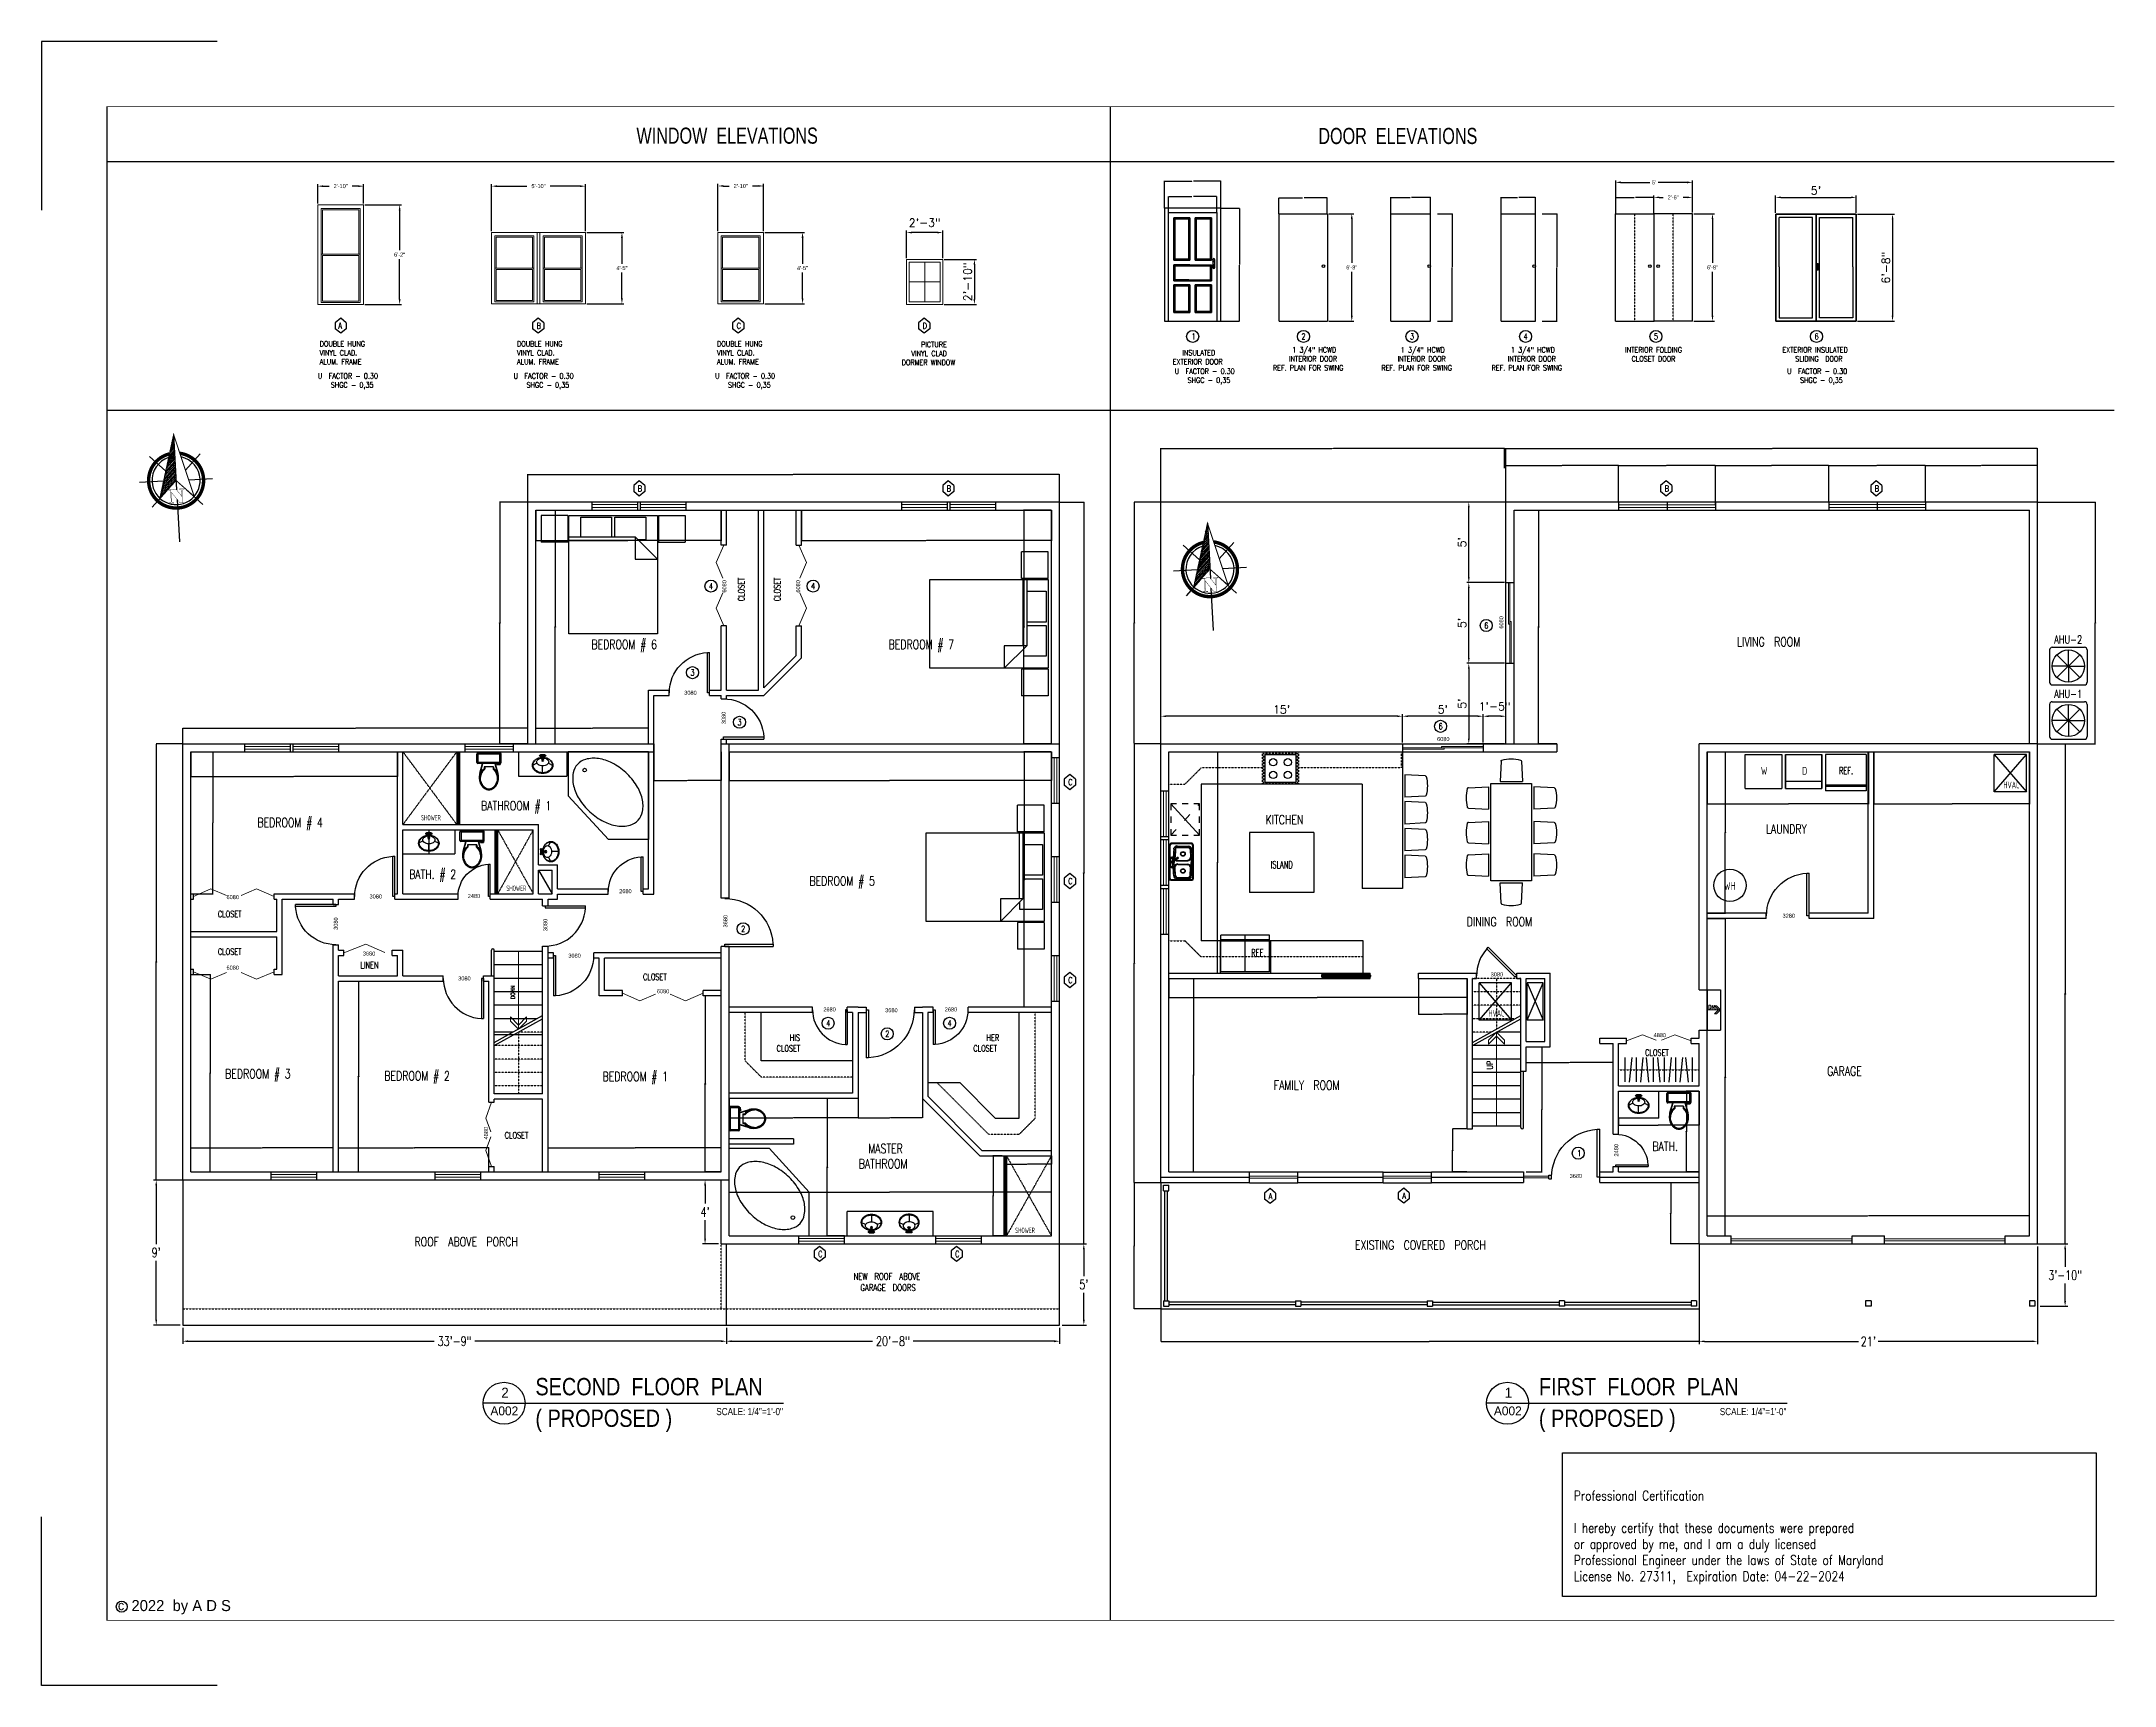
# Model space of a CAD drawing. Header units: inches. Extents: x 26998 to 46838, y -509 to 4343.
# Drawn here: x 32644 to 34188, y 3117 to 4340 of the extents above; entities that cross this region are included whole.
import ezdxf
from ezdxf.enums import TextEntityAlignment as Align

# ---------------------------------------------------------------- set-up
doc = ezdxf.new("R2010")
doc.units = ezdxf.units.IN
doc.header["$LTSCALE"] = 0.5
doc.header["$MEASUREMENT"] = 0
for name, pattern in [('ACAD_ISO03W100', [30, 12, -18]), ('DASHED', [0.75, 0.5, -0.25]), ('HIDDEN', [0.375, 0.25, -0.125])]:
    doc.linetypes.add(name, pattern=pattern)
doc.layers.get('Defpoints').update_dxf_attribs({"color": 140})
for name, color, linetype, lineweight in [('A-Glaz', 51, 'Continuous', 25), ('Dimensions', 7, 'Continuous', 0), ('TXT', 4, 'Continuous', 9)]:
    doc.layers.add(name, color=color, linetype=linetype, lineweight=lineweight)
for name, color, linetype in [('ARWALL', 7, 'HIDDEN'), ('BUILT-INS', 13, 'Continuous'), ('CABS', 23, 'Continuous'), ('Title Block', 7, 'Continuous'), ('TITLES', 3, 'Continuous'), ('windows', 4, 'Continuous')]:
    doc.layers.add(name, color=color, linetype=linetype)
doc.styles.add('ARCH', font='arch.shx')
doc.styles.add('ARCHSTYL', font='archstyl.shx', dxfattribs={"height": 5})
doc.styles.add('HS-DESIGN-PLAN', font='GOTHIC.TTF', dxfattribs={"height": 0.09375})
doc.styles.add('HS-DESIGN-TTLB', font='GOTHIC.TTF')
doc.styles.add('Roman', font='romans')
doc.styles.get("Standard").update_dxf_attribs({"font": 'romans.shx', "width": 0.75})
doc.styles.add('TAGS', font='romans', dxfattribs={"width": 0.8})
doc.dimstyles.new('LEADER1', dxfattribs={"dimscale": 0, "dimtxt": 6, "dimasz": 4, "dimexe": 1.5, "dimexo": 1, "dimgap": 1.5, "dimtad": 1, "dimdec": 0, "dimzin": 0, "dimdsep": 46, "dimlunit": 4, "dimtxsty": 'Roman', "dimcen": 0.125, "dimdle": 1.5, "dimclrd": 3, "dimclre": 3, "dimclrt": 3, "dimadec": 0, "dimazin": 0, "dimtfac": 1, "dimtdec": 0, "dimtofl": 0, "dimtmove": 2, "dimatfit": 3, "dimfxl": 1, "dimtolj": 1, "dimtzin": 0, "dimarcsym": 0})
doc.dimstyles.get("Standard").update_dxf_attribs({"dimtxt": 0.18, "dimasz": 0.18, "dimexe": 0.18, "dimexo": 0.0625, "dimgap": 0.09, "dimtad": 0, "dimtih": 1, "dimtoh": 1, "dimdec": 4, "dimzin": 0, "dimdsep": 46, "dimtxsty": 'Standard', "dimcen": 0.09, "dimadec": 0, "dimazin": 0, "dimtfac": 1, "dimtdec": 4, "dimtofl": 0, "dimtmove": 0, "dimatfit": 3, "dimfxl": 1, "dimtolj": 1, "dimtzin": 0, "dimarcsym": 0})
doc.dimstyles.new('STANDARD$0', dxfattribs={"dimscale": 0, "dimtxt": 3, "dimasz": 4, "dimexe": 4, "dimexo": 4, "dimgap": 1, "dimtad": 1, "dimdec": 0, "dimzin": 1, "dimdsep": 46, "dimlunit": 4, "dimtxsty": 'Standard', "dimblk1": 'OBLIQUE', "dimblk2": 'OBLIQUE', "dimsah": 1, "dimcen": 0, "dimdle": 2, "dimclrd": 8, "dimclre": 8, "dimclrt": 256, "dimadec": 5, "dimazin": 0, "dimtfac": 1, "dimtdec": 0, "dimtix": 1, "dimtmove": 2, "dimatfit": 3, "dimldrblk": 'OBLIQUE', "dimfxl": 1, "dimtolj": 1, "dimtzin": 3, "dimarcsym": 0})

# ---------------------------------------------------------------- blocks, each defined once
blk = doc.blocks.new('*D1198')
at = {"layer": 'Defpoints', "color": 0, "transparency": 16777216}
for p in [(33477.6, 3817.5), (33457.9, 3490.9), (33477.6, 3490.9)]:
    blk.add_point(p, dxfattribs=at)
at = {"layer": 'Title Block', "color": 0, "lineweight": -2, "transparency": 16777216}
for p, q in [((33477.5, 3817.5), (33457.7, 3817.5)), ((33457.9, 3817.4), (33457.9, 3654.4)), ((33457.9, 3491.1), (33457.9, 3654.1)), ((33477.5, 3490.9), (33457.7, 3490.9))]:
    blk.add_line(p, q, dxfattribs=at)
at = {"layer": 'Title Block', "color": 0, "transparency": 16777216}
for points in [[(33457.9, 3817.4), (33457.9, 3817.4), (33457.9, 3817.5)], [(33457.9, 3491.1), (33457.9, 3491.1), (33457.9, 3490.9)]]:
    blk.add_solid(points, dxfattribs=at)
at = {"layer": 'Title Block', "color": 0, "transparency": 16777216, "insert": (33457.9, 3654.2), "char_height": 0.18, "attachment_point": 5}
blk.add_mtext('\\A1;326.6000', dxfattribs=at)
blk = doc.blocks.new('*D1199')
at = {"layer": 'Defpoints', "color": 0, "transparency": 16777216}
for p in [(34130.4, 3817.5), (34150.9, 3817.5), (34130.4, 3445.3)]:
    blk.add_point(p, dxfattribs=at)
at = {"layer": 'Title Block', "color": 0, "lineweight": -2, "transparency": 16777216}
for p, q in [((34130.5, 3817.5), (34151.1, 3817.5)), ((34150.9, 3817.4), (34150.9, 3631.6)), ((34150.9, 3445.5), (34150.9, 3631.3)), ((34130.5, 3445.3), (34151.1, 3445.3))]:
    blk.add_line(p, q, dxfattribs=at)
at = {"layer": 'Title Block', "color": 0, "transparency": 16777216}
for points in [[(34150.9, 3817.4), (34150.9, 3817.4), (34150.9, 3817.5)], [(34150.9, 3445.5), (34150.9, 3445.5), (34150.9, 3445.3)]]:
    blk.add_solid(points, dxfattribs=at)
at = {"layer": 'Title Block', "color": 0, "transparency": 16777216, "insert": (34150.9, 3631.4), "char_height": 0.18, "attachment_point": 5}
blk.add_mtext('\\A1;372.2000', dxfattribs=at)
blk = doc.blocks.new('*D1200')
at = {"layer": 'Defpoints', "color": 0, "transparency": 16777216}
for p in [(33483.6, 3642.9), (33483.6, 3498.9), (33501.9, 3498.9)]:
    blk.add_point(p, dxfattribs=at)
at = {"layer": 'Title Block', "color": 0, "lineweight": -2, "transparency": 16777216}
for p, q in [((33483.7, 3642.9), (33502.1, 3642.9)), ((33501.9, 3642.8), (33501.9, 3571.1)), ((33501.9, 3499.1), (33501.9, 3570.8)), ((33483.7, 3498.9), (33502.1, 3498.9))]:
    blk.add_line(p, q, dxfattribs=at)
at = {"layer": 'Title Block', "color": 0, "transparency": 16777216}
for points in [[(33501.9, 3642.8), (33501.9, 3642.8), (33501.9, 3642.9)], [(33501.9, 3499.1), (33501.9, 3499.1), (33501.9, 3498.9)]]:
    blk.add_solid(points, dxfattribs=at)
at = {"layer": 'Title Block', "color": 0, "transparency": 16777216, "insert": (33501.9, 3570.9), "char_height": 0.18, "attachment_point": 5}
blk.add_mtext('\\A1;144.0000', dxfattribs=at)
blk = doc.blocks.new('*D1201')
at = {"layer": 'Defpoints', "color": 0, "transparency": 16777216}
for p in [(33705.6, 3530.9), (33694.9, 3498.9), (33705.6, 3498.9)]:
    blk.add_point(p, dxfattribs=at)
at = {"layer": 'Title Block', "color": 0, "lineweight": -2, "transparency": 16777216}
for p, q in [((33705.5, 3530.9), (33694.7, 3530.9)), ((33694.9, 3530.8), (33694.9, 3515.1)), ((33694.9, 3499.1), (33694.9, 3514.8)), ((33705.5, 3498.9), (33694.7, 3498.9))]:
    blk.add_line(p, q, dxfattribs=at)
at = {"layer": 'Title Block', "color": 0, "transparency": 16777216}
for points in [[(33694.9, 3530.8), (33694.9, 3530.8), (33694.9, 3530.9)], [(33694.9, 3499.1), (33694.9, 3499.1), (33694.9, 3498.9)]]:
    blk.add_solid(points, dxfattribs=at)
at = {"layer": 'Title Block', "color": 0, "transparency": 16777216, "insert": (33694.9, 3514.9), "char_height": 0.18, "attachment_point": 5}
blk.add_mtext('\\A1;32.0000', dxfattribs=at)
blk = doc.blocks.new('*D1202')
at = {"layer": 'Defpoints', "color": 0, "transparency": 16777216}
for p in [(33483.6, 3642.9), (33705.6, 3642.9), (33705.6, 3628.8)]:
    blk.add_point(p, dxfattribs=at)
at = {"layer": 'Title Block', "color": 0, "lineweight": -2, "transparency": 16777216}
for p, q in [((33483.6, 3642.9), (33483.6, 3628.7)), ((33705.6, 3642.9), (33705.6, 3628.7)), ((33483.8, 3628.8), (33594, 3628.8)), ((33705.4, 3628.8), (33595.1, 3628.8))]:
    blk.add_line(p, q, dxfattribs=at)
at = {"layer": 'Title Block', "color": 0, "transparency": 16777216}
for points in [[(33483.8, 3628.9), (33483.8, 3628.8), (33483.6, 3628.8)], [(33705.4, 3628.9), (33705.4, 3628.8), (33705.6, 3628.8)]]:
    blk.add_solid(points, dxfattribs=at)
at = {"layer": 'Title Block', "color": 0, "transparency": 16777216, "insert": (33594.6, 3628.8), "char_height": 0.18, "attachment_point": 5}
blk.add_mtext('\\A1;222.0000', dxfattribs=at)
blk = doc.blocks.new('door')
at = {"layer": 'windows'}
for p, q in [((9950.3, 7178.9), (9948.6, 7178.9)), ((9948.6, 7178.9), (9948.6, 7147)), ((9950.3, 7178.9), (9948.6, 7178.9)), ((9950.3, 7178.9), (9950.3, 7147)), ((9948.6, 7147), (9950.3, 7147))]:
    blk.add_line(p, q, dxfattribs=at)
blk.add_arc((9950.3, 7178.9), 31.9, 180, 266.8995, dxfattribs=at)
blk = doc.blocks.new('P0470039')
at = {"linetype": 'Continuous'}
for p, q in [((0, -0.61339), (0, 0)), ((-5.396179, -5.394092), (-9.5, -7.5)), ((0, -15), (0, -7.994521)), ((5.322319, -5.35619), (9.5, -7.5))]:
    blk.add_line(p, q, dxfattribs=at)
for points in [[(9.5, -7.5, 0.118506), (8.852327, -4.805722, 0.104654), (6.80398, -2.274646, 0.089615), (3.801003, -0.621924, 0.08127), (0, 0, 0.08127), (-3.801003, -0.621924, 0.089615), (-6.80398, -2.274646, 0.104654), (-8.852327, -4.805722, 0.118506), (-9.5, -7.5, 0.118506), (-8.852327, -10.194278, 0.104654), (-6.80398, -12.725354, 0.089615), (-3.801003, -14.378076, 0.08127), (0, -15, 0.08127), (3.801003, -14.378076, 0.089615), (6.80398, -12.725354, 0.104654), (8.852327, -10.194278, 0.118506)], [(0, -7.994521, 0.066698), (2.228047, -7.675818, 0.0792), (3.951416, -6.878456, 0.107151), (5.1993, -5.580919, 0.14125), (5.56895, -4.25438, 0.14125), (5.175802, -2.934614, 0.107151), (3.905073, -1.659441, 0.0792), (2.167817, -0.892807, 0.066698), (-0.065538, -0.613719, 0.066698), (-2.293584, -0.932422, 0.0792), (-4.016953, -1.729784, 0.107151), (-5.264838, -3.027321, 0.14125), (-5.634488, -4.35386, 0.14125), (-5.24134, -5.673626, 0.107151), (-3.970611, -6.948799, 0.0792), (-2.233355, -7.715433, 0.066698)]]:
    blk.add_lwpolyline(points, format="xyb", close=True, dxfattribs=at)
for radius in [1, 0.75]:
    blk.add_circle((0, -2.625), radius, dxfattribs=at)
for centre, radius, start, end in [((-3.065811, -7.148185), 5.833199, 179.792206, 206.975969), ((-3.065811, -7.148185), 5.833199, 152.608443, 179.792206), ((-1.583743, -6.393816), 7.496208, 206.975969, 230.904831), ((-1.589253, -7.913284), 7.496208, 128.679582, 152.608443), ((-0.618746, -5.206183), 9.026467, 230.904831, 251.31889), ((-0.632896, -9.107886), 9.026467, 108.265523, 128.679582), ((0.013869, -3.335173), 11.001532, 251.31889, 269.792206), ((0.013869, -3.335173), 11.001532, 269.792206, 288.265523), ((0.632896, -5.210722), 9.026467, 288.265523, 308.679582), ((0.618746, -9.112425), 9.026467, 50.904831, 71.31889), ((1.589253, -6.405324), 7.496208, 308.679582, 332.608443), ((1.583743, -7.924791), 7.496208, 26.975969, 50.904831), ((3.065811, -7.170423), 5.833199, 332.608443, 359.792206), ((3.065811, -7.170423), 5.833199, 359.792206, 26.975969)]:
    blk.add_arc(centre, radius, start, end, dxfattribs=at)
for tag, flags, p in [('ASCOLOR', 1, (0, -3.75)), ('ASCATNO', 1, (0, -2.25)), ('ASNAME', 1, (0, -3)), ('ASID', 3, (0, -1.5))]:
    blk.add_attdef(tag, text='', height=0.5, dxfattribs=dict(flags=flags)).set_placement(p, align=Align.CENTER)
blk = doc.blocks.new('*D1016')
at = {"layer": 'Defpoints', "color": 0, "transparency": 16777216}
for p in [(33501.6, 3811.5), (33501.6, 3646.9), (33519.9, 3646.9)]:
    blk.add_point(p, dxfattribs=at)
at = {"layer": 'Title Block', "color": 0, "lineweight": -2, "transparency": 16777216}
for p, q in [((33501.7, 3811.5), (33520.1, 3811.5)), ((33519.9, 3811.4), (33519.9, 3729.4)), ((33519.9, 3647.1), (33519.9, 3729.1)), ((33501.7, 3646.9), (33520.1, 3646.9))]:
    blk.add_line(p, q, dxfattribs=at)
at = {"layer": 'Title Block', "color": 0, "transparency": 16777216}
for points in [[(33519.9, 3811.4), (33519.9, 3811.4), (33519.9, 3811.5)], [(33519.9, 3647.1), (33519.9, 3647.1), (33519.9, 3646.9)]]:
    blk.add_solid(points, dxfattribs=at)
at = {"layer": 'Title Block', "color": 0, "transparency": 16777216, "insert": (33519.9, 3729.2), "char_height": 0.18, "attachment_point": 5}
blk.add_mtext('\\A1;164.6000', dxfattribs=at)
blk = doc.blocks.new('*D1203')
at = {"layer": 'Defpoints', "color": 0, "transparency": 16777216}
for p in [(33868.9, 3558.9), (33878.4, 3558.9), (33878.4, 3498.9)]:
    blk.add_point(p, dxfattribs=at)
at = {"layer": 'Title Block', "color": 0, "lineweight": -2, "transparency": 16777216}
for p, q in [((33878.3, 3558.9), (33868.7, 3558.9)), ((33868.9, 3558.8), (33868.9, 3529.1)), ((33868.9, 3499.1), (33868.9, 3528.8)), ((33878.3, 3498.9), (33868.7, 3498.9))]:
    blk.add_line(p, q, dxfattribs=at)
at = {"layer": 'Title Block', "color": 0, "transparency": 16777216}
for points in [[(33868.9, 3558.8), (33868.9, 3558.8), (33868.9, 3558.9)], [(33868.9, 3499.1), (33868.9, 3499.1), (33868.9, 3498.9)]]:
    blk.add_solid(points, dxfattribs=at)
at = {"layer": 'Title Block', "color": 0, "transparency": 16777216, "insert": (33868.9, 3528.9), "char_height": 0.18, "attachment_point": 5}
blk.add_mtext('\\A1;60.0000', dxfattribs=at)
blk = doc.blocks.new('*D1204')
at = {"layer": 'Defpoints', "color": 0, "transparency": 16777216}
for p in [(33878.4, 3558.9), (33818.4, 3538.9), (33878.4, 3533.8)]:
    blk.add_point(p, dxfattribs=at)
at = {"layer": 'Title Block', "color": 0, "lineweight": -2, "transparency": 16777216}
for p, q in [((33878.4, 3558.9), (33878.4, 3533.7)), ((33818.4, 3538.9), (33818.4, 3533.7)), ((33818.6, 3533.8), (33847.9, 3533.8)), ((33878.2, 3533.8), (33848.9, 3533.8))]:
    blk.add_line(p, q, dxfattribs=at)
at = {"layer": 'Title Block', "color": 0, "transparency": 16777216}
for points in [[(33818.6, 3533.9), (33818.6, 3533.8), (33818.4, 3533.8)], [(33878.2, 3533.9), (33878.2, 3533.8), (33878.4, 3533.8)]]:
    blk.add_solid(points, dxfattribs=at)
at = {"layer": 'Title Block', "color": 0, "transparency": 16777216, "insert": (33848.4, 3533.8), "char_height": 0.18, "attachment_point": 5}
blk.add_mtext('\\A1;60.0000', dxfattribs=at)
blk = doc.blocks.new('*D1205')
at = {"layer": 'Defpoints', "color": 0, "transparency": 16777216}
for p in [(33749.6, 3591.9), (33749.6, 3498.9), (33761.4, 3498.9)]:
    blk.add_point(p, dxfattribs=at)
at = {"layer": 'Title Block', "color": 0, "lineweight": -2, "transparency": 16777216}
for p, q in [((33749.7, 3591.9), (33761.6, 3591.9)), ((33761.4, 3591.8), (33761.4, 3545.6)), ((33761.4, 3499.1), (33761.4, 3545.3)), ((33749.7, 3498.9), (33761.6, 3498.9))]:
    blk.add_line(p, q, dxfattribs=at)
at = {"layer": 'Title Block', "color": 0, "transparency": 16777216}
for points in [[(33761.4, 3591.8), (33761.4, 3591.8), (33761.4, 3591.9)], [(33761.4, 3499.1), (33761.4, 3499.1), (33761.4, 3498.9)]]:
    blk.add_solid(points, dxfattribs=at)
at = {"layer": 'Title Block', "color": 0, "transparency": 16777216, "insert": (33761.4, 3545.4), "char_height": 0.18, "attachment_point": 5}
blk.add_mtext('\\A1;93.0000', dxfattribs=at)
blk = doc.blocks.new('*D1206')
at = {"layer": 'Defpoints', "color": 0, "transparency": 16777216}
for p in [(33749.6, 3573.9), (33814.4, 3580.3), (33814.4, 3573.9)]:
    blk.add_point(p, dxfattribs=at)
at = {"layer": 'Title Block', "color": 0, "lineweight": -2, "transparency": 16777216}
for p, q in [((33749.6, 3574), (33749.6, 3580.5)), ((33749.8, 3580.3), (33781.5, 3580.3)), ((33814.2, 3580.3), (33782.5, 3580.3)), ((33814.4, 3574), (33814.4, 3580.5))]:
    blk.add_line(p, q, dxfattribs=at)
at = {"layer": 'Title Block', "color": 0, "transparency": 16777216}
for points in [[(33749.8, 3580.4), (33749.8, 3580.3), (33749.6, 3580.3)], [(33814.2, 3580.4), (33814.2, 3580.3), (33814.4, 3580.3)]]:
    blk.add_solid(points, dxfattribs=at)
at = {"layer": 'Title Block', "color": 0, "transparency": 16777216, "insert": (33782, 3580.3), "char_height": 0.18, "attachment_point": 5}
blk.add_mtext('\\A1;64.8000', dxfattribs=at)
blk = doc.blocks.new('*D1207')
at = {"layer": 'Defpoints', "color": 0, "transparency": 16777216}
for p in [(34130.4, 4037.3), (33734.6, 3997.5), (34130.4, 3997.5)]:
    blk.add_point(p, dxfattribs=at)
at = {"layer": 'Title Block', "color": 0, "lineweight": -2, "transparency": 16777216}
for p, q in [((33734.6, 3997.6), (33734.6, 4037.5)), ((33734.8, 4037.3), (33931.9, 4037.3)), ((34130.2, 4037.3), (33933, 4037.3)), ((34130.4, 3997.6), (34130.4, 4037.5))]:
    blk.add_line(p, q, dxfattribs=at)
at = {"layer": 'Title Block', "color": 0, "transparency": 16777216}
for points in [[(33734.8, 4037.4), (33734.8, 4037.3), (33734.6, 4037.3)], [(34130.2, 4037.4), (34130.2, 4037.3), (34130.4, 4037.3)]]:
    blk.add_solid(points, dxfattribs=at)
at = {"layer": 'Title Block', "color": 0, "transparency": 16777216, "insert": (33932.5, 4037.3), "char_height": 0.18, "attachment_point": 5}
blk.add_mtext('\\A1;395.8000', dxfattribs=at)
blk = doc.blocks.new('CHAIR4')
for p, q in [((-448.534042, 225.886409), (0, 248.313112)), ((0, 248.313112), (0, -248.313112)), ((-448.534042, -225.886409), (0, -248.313112))]:
    blk.add_line(p, q)
for centre, radius, start, end in [((267.140783, 0), 767.140783, 164.292464, 195.707536), ((-447.285602, 200.917601), 25, 92.862405, 164.292464), ((-447.285602, -200.917601), 25, 195.707536, 267.137595)]:
    blk.add_arc(centre, radius, start, end)
blk = doc.blocks.new('*D1184')
at = {"layer": 'Defpoints', "color": 0, "transparency": 16777216}
for p in [(34130.4, 3997.5), (34130.4, 3817.5), (34173.4, 3817.5)]:
    blk.add_point(p, dxfattribs=at)
at = {"layer": 'Title Block', "color": 0, "lineweight": -2, "transparency": 16777216}
for p, q in [((34130.5, 3997.5), (34173.6, 3997.5)), ((34173.4, 3997.4), (34173.4, 3907.7)), ((34173.4, 3817.7), (34173.4, 3907.4)), ((34130.5, 3817.5), (34173.6, 3817.5))]:
    blk.add_line(p, q, dxfattribs=at)
at = {"layer": 'Title Block', "color": 0, "transparency": 16777216}
for points in [[(34173.4, 3997.4), (34173.4, 3997.4), (34173.4, 3997.5)], [(34173.4, 3817.7), (34173.4, 3817.7), (34173.4, 3817.5)]]:
    blk.add_solid(points, dxfattribs=at)
at = {"layer": 'Title Block', "color": 0, "transparency": 16777216, "insert": (34173.4, 3907.5), "char_height": 0.18, "attachment_point": 5}
blk.add_mtext('\\A1;180.0000', dxfattribs=at)
blk = doc.blocks.new('*D1185')
at = {"layer": 'Defpoints', "color": 0, "transparency": 16777216}
for p in [(33740.6, 3991.5), (33758.9, 3817.5), (33772.6, 3817.5)]:
    blk.add_point(p, dxfattribs=at)
at = {"layer": 'Title Block', "color": 0, "lineweight": -2, "transparency": 16777216}
for p, q in [((33740.7, 3991.5), (33759.1, 3991.5)), ((33758.9, 3991.4), (33758.9, 3904.7)), ((33758.9, 3817.7), (33758.9, 3904.4)), ((33772.5, 3817.5), (33758.7, 3817.5))]:
    blk.add_line(p, q, dxfattribs=at)
at = {"layer": 'Title Block', "color": 0, "transparency": 16777216}
for points in [[(33758.9, 3991.4), (33758.9, 3991.4), (33758.9, 3991.5)], [(33758.9, 3817.7), (33758.9, 3817.7), (33758.9, 3817.5)]]:
    blk.add_solid(points, dxfattribs=at)
at = {"layer": 'Title Block', "color": 0, "transparency": 16777216, "insert": (33758.9, 3904.5), "char_height": 0.18, "attachment_point": 5}
blk.add_mtext('\\A1;174.0000', dxfattribs=at)
blk = doc.blocks.new('*D1186')
at = {"layer": 'Defpoints', "color": 0, "transparency": 16777216}
for p in [(33884.4, 3811.5), (33884.4, 3691.5), (33897.9, 3691.5)]:
    blk.add_point(p, dxfattribs=at)
at = {"layer": 'Title Block', "color": 0, "lineweight": -2, "transparency": 16777216}
for p, q in [((33884.5, 3811.5), (33898.1, 3811.5)), ((33897.9, 3811.4), (33897.9, 3751.7)), ((33897.9, 3691.7), (33897.9, 3751.4)), ((33884.5, 3691.5), (33898.1, 3691.5))]:
    blk.add_line(p, q, dxfattribs=at)
at = {"layer": 'Title Block', "color": 0, "transparency": 16777216}
for points in [[(33897.9, 3811.4), (33897.9, 3811.4), (33897.9, 3811.5)], [(33897.9, 3691.7), (33897.9, 3691.7), (33897.9, 3691.5)]]:
    blk.add_solid(points, dxfattribs=at)
at = {"layer": 'Title Block', "color": 0, "transparency": 16777216, "insert": (33897.9, 3751.5), "char_height": 0.18, "attachment_point": 5}
blk.add_mtext('\\A1;120.0000', dxfattribs=at)
blk = doc.blocks.new('*D1187')
at = {"layer": 'Defpoints', "color": 0, "transparency": 16777216}
for p in [(33884.4, 3811.5), (34004.4, 3811.5), (34004.4, 3772.8)]:
    blk.add_point(p, dxfattribs=at)
at = {"layer": 'Title Block', "color": 0, "lineweight": -2, "transparency": 16777216}
for p, q in [((33884.4, 3811.5), (33884.4, 3772.7)), ((34004.4, 3811.5), (34004.4, 3772.7)), ((33884.6, 3772.8), (33943.9, 3772.8)), ((34004.2, 3772.8), (33944.9, 3772.8))]:
    blk.add_line(p, q, dxfattribs=at)
at = {"layer": 'Title Block', "color": 0, "transparency": 16777216}
for points in [[(33884.6, 3772.9), (33884.6, 3772.8), (33884.4, 3772.8)], [(34004.2, 3772.9), (34004.2, 3772.8), (34004.4, 3772.8)]]:
    blk.add_solid(points, dxfattribs=at)
at = {"layer": 'Title Block', "color": 0, "transparency": 16777216, "insert": (33944.4, 3772.8), "char_height": 0.18, "attachment_point": 5}
blk.add_mtext('\\A1;120.0000', dxfattribs=at)
blk = doc.blocks.new('*D1188')
at = {"layer": 'Defpoints', "color": 0, "transparency": 16777216}
for p in [(33884.4, 3687.5), (33884.4, 3451.3), (33897.9, 3451.3)]:
    blk.add_point(p, dxfattribs=at)
at = {"layer": 'Title Block', "color": 0, "lineweight": -2, "transparency": 16777216}
for p, q in [((33884.5, 3687.5), (33898.1, 3687.5)), ((33897.9, 3687.4), (33897.9, 3569.6)), ((33897.9, 3451.5), (33897.9, 3569.3)), ((33884.5, 3451.3), (33898.1, 3451.3))]:
    blk.add_line(p, q, dxfattribs=at)
at = {"layer": 'Title Block', "color": 0, "transparency": 16777216}
for points in [[(33897.9, 3687.4), (33897.9, 3687.4), (33897.9, 3687.5)], [(33897.9, 3451.5), (33897.9, 3451.5), (33897.9, 3451.3)]]:
    blk.add_solid(points, dxfattribs=at)
at = {"layer": 'Title Block', "color": 0, "transparency": 16777216, "insert": (33897.9, 3569.4), "char_height": 0.18, "attachment_point": 5}
blk.add_mtext('\\A1;236.2000', dxfattribs=at)
blk = doc.blocks.new('*D1189')
at = {"layer": 'Defpoints', "color": 0, "transparency": 16777216}
for p in [(33884.4, 3466.3), (33884.4, 3451.3), (34124.4, 3451.3)]:
    blk.add_point(p, dxfattribs=at)
at = {"layer": 'Title Block', "color": 0, "lineweight": -2, "transparency": 16777216}
for p, q in [((33884.4, 3451.4), (33884.4, 3466.5)), ((33884.6, 3466.3), (34003.8, 3466.3)), ((34124.2, 3466.3), (34004.9, 3466.3)), ((34124.4, 3451.4), (34124.4, 3466.5))]:
    blk.add_line(p, q, dxfattribs=at)
at = {"layer": 'Title Block', "color": 0, "transparency": 16777216}
for points in [[(33884.6, 3466.4), (33884.6, 3466.3), (33884.4, 3466.3)], [(34124.2, 3466.4), (34124.2, 3466.3), (34124.4, 3466.3)]]:
    blk.add_solid(points, dxfattribs=at)
at = {"layer": 'Title Block', "color": 0, "transparency": 16777216, "insert": (34004.4, 3466.3), "char_height": 0.18, "attachment_point": 5}
blk.add_mtext('\\A1;240.0000', dxfattribs=at)
blk = doc.blocks.new('*D1190')
at = {"layer": 'Defpoints', "color": 0, "transparency": 16777216}
for p in [(33890.5, 4024.8), (33818.5, 3997.5), (33890.5, 3997.5)]:
    blk.add_point(p, dxfattribs=at)
at = {"layer": 'Title Block', "color": 0, "lineweight": -2, "transparency": 16777216}
for p, q in [((33818.5, 3997.6), (33818.5, 4025)), ((33818.7, 4024.8), (33854, 4024.8)), ((33890.3, 4024.8), (33855, 4024.8)), ((33890.5, 3997.6), (33890.5, 4025))]:
    blk.add_line(p, q, dxfattribs=at)
at = {"layer": 'Title Block', "color": 0, "transparency": 16777216}
for points in [[(33818.7, 4024.9), (33818.7, 4024.8), (33818.5, 4024.8)], [(33890.3, 4024.9), (33890.3, 4024.8), (33890.5, 4024.8)]]:
    blk.add_solid(points, dxfattribs=at)
at = {"layer": 'Title Block', "color": 0, "transparency": 16777216, "insert": (33854.5, 4024.8), "char_height": 0.18, "attachment_point": 5}
blk.add_mtext('\\A1;72.0000', dxfattribs=at)
blk = doc.blocks.new('*D1191')
at = {"layer": 'Defpoints', "color": 0, "transparency": 16777216}
for p in [(34046.9, 4024.8), (33974.9, 3997.5), (34046.9, 3997.5)]:
    blk.add_point(p, dxfattribs=at)
at = {"layer": 'Title Block', "color": 0, "lineweight": -2, "transparency": 16777216}
for p, q in [((33974.9, 3997.6), (33974.9, 4025)), ((33975.1, 4024.8), (34010.4, 4024.8)), ((34046.7, 4024.8), (34011.4, 4024.8)), ((34046.9, 3997.6), (34046.9, 4025))]:
    blk.add_line(p, q, dxfattribs=at)
at = {"layer": 'Title Block', "color": 0, "transparency": 16777216}
for points in [[(33975.1, 4024.9), (33975.1, 4024.8), (33974.9, 4024.8)], [(34046.7, 4024.9), (34046.7, 4024.8), (34046.9, 4024.8)]]:
    blk.add_solid(points, dxfattribs=at)
at = {"layer": 'Title Block', "color": 0, "transparency": 16777216, "insert": (34010.9, 4024.8), "char_height": 0.18, "attachment_point": 5}
blk.add_mtext('\\A1;72.0000', dxfattribs=at)
blk = doc.blocks.new('*D1192')
at = {"layer": 'Defpoints', "color": 0, "transparency": 16777216}
for p in [(33734.6, 4024.8), (33734.6, 3997.5), (33818.5, 3997.5)]:
    blk.add_point(p, dxfattribs=at)
at = {"layer": 'Title Block', "color": 0, "lineweight": -2, "transparency": 16777216}
for p, q in [((33734.6, 3997.6), (33734.6, 4025)), ((33734.8, 4024.8), (33776.1, 4024.8)), ((33818.3, 4024.8), (33777, 4024.8)), ((33818.5, 3997.6), (33818.5, 4025))]:
    blk.add_line(p, q, dxfattribs=at)
at = {"layer": 'Title Block', "color": 0, "transparency": 16777216}
for points in [[(33734.8, 4024.9), (33734.8, 4024.8), (33734.6, 4024.8)], [(33818.3, 4024.9), (33818.3, 4024.8), (33818.5, 4024.8)]]:
    blk.add_solid(points, dxfattribs=at)
at = {"layer": 'Title Block', "color": 0, "transparency": 16777216, "insert": (33776.5, 4024.8), "char_height": 0.18, "attachment_point": 5}
blk.add_mtext('\\A1;83.9096', dxfattribs=at)
blk = doc.blocks.new('*D1193')
at = {"layer": 'Defpoints', "color": 0, "transparency": 16777216}
for p in [(34130.4, 4024.8), (34046.9, 3997.5), (34130.4, 3997.5)]:
    blk.add_point(p, dxfattribs=at)
at = {"layer": 'Title Block', "color": 0, "lineweight": -2, "transparency": 16777216}
for p, q in [((34046.9, 3997.6), (34046.9, 4025)), ((34047.1, 4024.8), (34088.2, 4024.8)), ((34130.2, 4024.8), (34089.1, 4024.8)), ((34130.4, 3997.6), (34130.4, 4025))]:
    blk.add_line(p, q, dxfattribs=at)
at = {"layer": 'Title Block', "color": 0, "transparency": 16777216}
for points in [[(34047.1, 4024.9), (34047.1, 4024.8), (34046.9, 4024.8)], [(34130.2, 4024.9), (34130.2, 4024.8), (34130.4, 4024.8)]]:
    blk.add_solid(points, dxfattribs=at)
at = {"layer": 'Title Block', "color": 0, "transparency": 16777216, "insert": (34088.6, 4024.8), "char_height": 0.18, "attachment_point": 5}
blk.add_mtext('\\A1;83.5000', dxfattribs=at)
blk = doc.blocks.new('*D1194')
at = {"layer": 'Defpoints', "color": 0, "transparency": 16777216}
for p in [(33974.9, 4024.8), (33890.5, 3995.5), (33974.9, 3997.5)]:
    blk.add_point(p, dxfattribs=at)
at = {"layer": 'Title Block', "color": 0, "lineweight": -2, "transparency": 16777216}
for p, q in [((33890.5, 3995.6), (33890.5, 4025)), ((33890.7, 4024.8), (33932.2, 4024.8)), ((33974.7, 4024.8), (33933.2, 4024.8)), ((33974.9, 3997.6), (33974.9, 4025))]:
    blk.add_line(p, q, dxfattribs=at)
at = {"layer": 'Title Block', "color": 0, "transparency": 16777216}
for points in [[(33890.7, 4024.9), (33890.7, 4024.8), (33890.5, 4024.8)], [(33974.7, 4024.9), (33974.7, 4024.8), (33974.9, 4024.8)]]:
    blk.add_solid(points, dxfattribs=at)
at = {"layer": 'Title Block', "color": 0, "transparency": 16777216, "insert": (33932.7, 4024.8), "char_height": 0.18, "attachment_point": 5}
blk.add_mtext('\\A1;84.3904', dxfattribs=at)
blk = doc.blocks.new('*D1208')
at = {"layer": 'Defpoints', "color": 0, "transparency": 16777216}
for p in [(33477.6, 3490.9), (33457.9, 3396.9), (33477.6, 3396.9)]:
    blk.add_point(p, dxfattribs=at)
at = {"layer": 'Title Block', "color": 0, "lineweight": -2, "transparency": 16777216}
for p, q in [((33477.5, 3490.9), (33457.7, 3490.9)), ((33457.9, 3490.8), (33457.9, 3444.1)), ((33457.9, 3397.1), (33457.9, 3443.8)), ((33477.5, 3396.9), (33457.7, 3396.9))]:
    blk.add_line(p, q, dxfattribs=at)
at = {"layer": 'Title Block', "color": 0, "transparency": 16777216}
for points in [[(33457.9, 3490.8), (33457.9, 3490.8), (33457.9, 3490.9)], [(33457.9, 3397.1), (33457.9, 3397.1), (33457.9, 3396.9)]]:
    blk.add_solid(points, dxfattribs=at)
at = {"layer": 'Title Block', "color": 0, "transparency": 16777216, "insert": (33457.9, 3443.9), "char_height": 0.18, "attachment_point": 5}
blk.add_mtext('\\A1;94.0000', dxfattribs=at)
blk = doc.blocks.new('*D1209')
at = {"layer": 'Defpoints', "color": 0, "transparency": 16777216}
for p in [(33477.6, 3396.9), (33878.4, 3396.9), (33878.4, 3372.8)]:
    blk.add_point(p, dxfattribs=at)
at = {"layer": 'Title Block', "color": 0, "lineweight": -2, "transparency": 16777216}
for p, q in [((33477.6, 3396.9), (33477.6, 3372.7)), ((33878.4, 3396.9), (33878.4, 3372.7)), ((33477.8, 3372.8), (33677.4, 3372.8)), ((33878.2, 3372.8), (33678.5, 3372.8))]:
    blk.add_line(p, q, dxfattribs=at)
at = {"layer": 'Title Block', "color": 0, "transparency": 16777216}
for points in [[(33477.8, 3372.9), (33477.8, 3372.8), (33477.6, 3372.8)], [(33878.2, 3372.9), (33878.2, 3372.8), (33878.4, 3372.8)]]:
    blk.add_solid(points, dxfattribs=at)
at = {"layer": 'Title Block', "color": 0, "transparency": 16777216, "insert": (33678, 3372.8), "char_height": 0.18, "attachment_point": 5}
blk.add_mtext('\\A1;400.8000', dxfattribs=at)
blk = doc.blocks.new('AE21A')
for p, q in [((0, 0.5), (0, 0.3)), ((0, 0.5), (0, 0.3)), ((0.2, 0.5), (0, 0.5)), ((0.2, 0.5), (0, 0.5)), ((0, 0.1), (0, -0.1)), ((0, 0.1), (0, -0.1)), ((0.6, 0.5), (0.4, 0.5)), ((0.6, 0.5), (0.4, 0.5)), ((1, 0.5), (0.8, 0.5)), ((1, 0.5), (0.8, 0.5)), ((1, 0.3), (1, 0.5)), ((1, 0.3), (1, 0.5)), ((1, -0.1), (1, 0.1)), ((1, -0.1), (1, 0.1)), ((0, -0.3), (0, -0.5)), ((0, -0.3), (0, -0.5)), ((0, -0.5), (0.2, -0.5)), ((0, -0.5), (0.2, -0.5)), ((0.4, -0.5), (0.6, -0.5)), ((0.4, -0.5), (0.6, -0.5)), ((0.8, -0.5), (1, -0.5)), ((0.8, -0.5), (1, -0.5)), ((1, -0.5), (1, -0.3)), ((1, -0.5), (1, -0.3))]:
    blk.add_line(p, q)
blk = doc.blocks.new('*D1211')
at = {"layer": 'Defpoints', "color": 0, "transparency": 16777216}
for p in [(34008.4, 3811.5), (34124.4, 3811.5), (34008.4, 3772.8)]:
    blk.add_point(p, dxfattribs=at)
at = {"layer": 'Title Block', "color": 0, "lineweight": -2, "transparency": 16777216}
for p, q in [((34008.4, 3811.5), (34008.4, 3772.7)), ((34124.4, 3811.5), (34124.4, 3772.7)), ((34008.6, 3772.8), (34065.9, 3772.8)), ((34124.2, 3772.8), (34066.9, 3772.8))]:
    blk.add_line(p, q, dxfattribs=at)
at = {"layer": 'Title Block', "color": 0, "transparency": 16777216}
for points in [[(34008.6, 3772.9), (34008.6, 3772.8), (34008.4, 3772.8)], [(34124.2, 3772.9), (34124.2, 3772.8), (34124.4, 3772.8)]]:
    blk.add_solid(points, dxfattribs=at)
at = {"layer": 'Title Block', "color": 0, "transparency": 16777216, "insert": (34066.4, 3772.8), "char_height": 0.18, "attachment_point": 5}
blk.add_mtext('\\A1;116.0000', dxfattribs=at)
blk = doc.blocks.new('*D1212')
at = {"layer": 'Defpoints', "color": 0, "transparency": 16777216}
for p in [(33669.4, 3642.9), (33705.6, 3642.9), (33669.4, 3616.3)]:
    blk.add_point(p, dxfattribs=at)
at = {"layer": 'Title Block', "color": 0, "lineweight": -2, "transparency": 16777216}
for p, q in [((33669.4, 3642.9), (33669.4, 3616.2)), ((33705.6, 3642.9), (33705.6, 3616.2)), ((33669.6, 3616.3), (33687, 3616.3)), ((33705.4, 3616.3), (33688, 3616.3))]:
    blk.add_line(p, q, dxfattribs=at)
at = {"layer": 'Title Block', "color": 0, "transparency": 16777216}
for points in [[(33669.6, 3616.4), (33669.6, 3616.3), (33669.4, 3616.3)], [(33705.4, 3616.4), (33705.4, 3616.3), (33705.6, 3616.3)]]:
    blk.add_solid(points, dxfattribs=at)
at = {"layer": 'Title Block', "color": 0, "transparency": 16777216, "insert": (33687.5, 3616.3), "char_height": 0.18, "attachment_point": 5}
blk.add_mtext('\\A1;36.2000', dxfattribs=at)
blk = doc.blocks.new('A$C5D6C675C')
for p, q in [((0, 1.1), (1.2, 1.1)), ((0, 1.1), (0, 0)), ((1.2, 1.1), (1.2, 0.55)), ((0.6, 0), (1.2, 0.55)), ((0, 0), (0.6, 0))]:
    blk.add_line(p, q)
blk.add_lwpolyline([(0.171, 0.127, 0.139889), (0.288, 0.069, 0.107118), (0.466, 0.073, 0.079812), (0.644, 0.149, 0.067459), (0.822, 0.297, 0.067459), (0.954, 0.487, 0.079812), (1.013, 0.67, 0.107118), (1.003, 0.849, 0.139889), (0.935, 0.96, 0.139889), (0.818, 1.018, 0.107118), (0.639, 1.013, 0.079812), (0.462, 0.938, 0.067459), (0.284, 0.79, 0.067459), (0.152, 0.6, 0.079812), (0.092, 0.416, 0.107118), (0.103, 0.238, 0.139889)], format="xyb", close=True)
blk.add_circle((0.25, 0.225), 0.025)
blk = doc.blocks.new('*D1210')
at = {"layer": 'Defpoints', "color": 0, "transparency": 16777216}
for p in [(32749.4, 3817.5), (32729.7, 3492.9), (32749.4, 3492.9)]:
    blk.add_point(p, dxfattribs=at)
at = {"layer": 'Title Block', "color": 0, "lineweight": -2, "transparency": 16777216}
for p, q in [((32749.3, 3817.5), (32729.5, 3817.5)), ((32729.7, 3817.4), (32729.7, 3655.4)), ((32729.7, 3493.1), (32729.7, 3655.1)), ((32749.3, 3492.9), (32729.5, 3492.9))]:
    blk.add_line(p, q, dxfattribs=at)
at = {"layer": 'Title Block', "color": 0, "transparency": 16777216}
for points in [[(32729.6, 3817.4), (32729.7, 3817.4), (32729.7, 3817.5)], [(32729.6, 3493.1), (32729.7, 3493.1), (32729.7, 3492.9)]]:
    blk.add_solid(points, dxfattribs=at)
at = {"layer": 'Title Block', "color": 0, "transparency": 16777216, "insert": (32729.7, 3655.2), "char_height": 0.18, "attachment_point": 5}
blk.add_mtext('\\A1;324.6000', dxfattribs=at)
blk = doc.blocks.new('*D1213')
at = {"layer": 'Defpoints', "color": 0, "transparency": 16777216}
for p in [(33359.7, 3510.9), (33352.8, 3451.3), (33360.7, 3451.3)]:
    blk.add_point(p, dxfattribs=at)
at = {"layer": 'Title Block', "color": 0, "lineweight": -2, "transparency": 16777216}
for p, q in [((33359.6, 3510.9), (33352.6, 3510.9)), ((33352.8, 3510.8), (33352.8, 3481.3)), ((33352.8, 3451.5), (33352.8, 3481)), ((33360.6, 3451.3), (33352.6, 3451.3))]:
    blk.add_line(p, q, dxfattribs=at)
at = {"layer": 'Title Block', "color": 0, "transparency": 16777216}
for points in [[(33352.8, 3510.8), (33352.8, 3510.8), (33352.8, 3510.9)], [(33352.8, 3451.5), (33352.8, 3451.5), (33352.8, 3451.3)]]:
    blk.add_solid(points, dxfattribs=at)
at = {"layer": 'Title Block', "color": 0, "transparency": 16777216, "insert": (33352.8, 3481.1), "char_height": 0.18, "attachment_point": 5}
blk.add_mtext('\\A1;59.6000', dxfattribs=at)
blk = doc.blocks.new('*D1214')
at = {"layer": 'Defpoints', "color": 0, "transparency": 16777216}
for p in [(33360.7, 3510.9), (33396.2, 3510.9), (33396.2, 3504.8)]:
    blk.add_point(p, dxfattribs=at)
at = {"layer": 'Title Block', "color": 0, "lineweight": -2, "transparency": 16777216}
for p, q in [((33360.7, 3510.9), (33360.7, 3504.7)), ((33360.8, 3504.8), (33377.9, 3504.8)), ((33396, 3504.8), (33378.9, 3504.8)), ((33396.2, 3510.9), (33396.2, 3504.7))]:
    blk.add_line(p, q, dxfattribs=at)
at = {"layer": 'Title Block', "color": 0, "transparency": 16777216}
for points in [[(33360.8, 3504.9), (33360.8, 3504.8), (33360.7, 3504.8)], [(33396, 3504.9), (33396, 3504.8), (33396.2, 3504.8)]]:
    blk.add_solid(points, dxfattribs=at)
at = {"layer": 'Title Block', "color": 0, "transparency": 16777216, "insert": (33378.4, 3504.8), "char_height": 0.18, "attachment_point": 5}
blk.add_mtext('\\A1;35.5000', dxfattribs=at)
blk = doc.blocks.new('*D1215')
at = {"layer": 'Defpoints', "color": 0, "transparency": 16777216}
for p in [(33156.2, 3811.5), (33396.2, 3811.5), (33396.2, 3790.3)]:
    blk.add_point(p, dxfattribs=at)
at = {"layer": 'Title Block', "color": 0, "lineweight": -2, "transparency": 16777216}
for p, q in [((33156.2, 3811.5), (33156.2, 3790.2)), ((33396.2, 3811.5), (33396.2, 3790.2)), ((33156.3, 3790.3), (33275.6, 3790.3)), ((33396, 3790.3), (33276.7, 3790.3))]:
    blk.add_line(p, q, dxfattribs=at)
at = {"layer": 'Title Block', "color": 0, "transparency": 16777216}
for points in [[(33156.3, 3790.4), (33156.3, 3790.3), (33156.2, 3790.3)], [(33396, 3790.4), (33396, 3790.3), (33396.2, 3790.3)]]:
    blk.add_solid(points, dxfattribs=at)
at = {"layer": 'Title Block', "color": 0, "transparency": 16777216, "insert": (33276.2, 3790.3), "char_height": 0.18, "attachment_point": 5}
blk.add_mtext('\\A1;240.0000', dxfattribs=at)
blk = doc.blocks.new('*D1216')
at = {"layer": 'Defpoints', "color": 0, "transparency": 16777216}
for p in [(33396.2, 3811.5), (33375.8, 3621.5), (33396.2, 3621.5)]:
    blk.add_point(p, dxfattribs=at)
at = {"layer": 'Title Block', "color": 0, "lineweight": -2, "transparency": 16777216}
for p, q in [((33396.1, 3811.5), (33375.6, 3811.5)), ((33375.8, 3811.4), (33375.8, 3716.7)), ((33375.8, 3621.7), (33375.8, 3716.4)), ((33396.1, 3621.5), (33375.6, 3621.5))]:
    blk.add_line(p, q, dxfattribs=at)
at = {"layer": 'Title Block', "color": 0, "transparency": 16777216}
for points in [[(33375.8, 3811.4), (33375.8, 3811.4), (33375.8, 3811.5)], [(33375.8, 3621.7), (33375.8, 3621.7), (33375.8, 3621.5)]]:
    blk.add_solid(points, dxfattribs=at)
at = {"layer": 'Title Block', "color": 0, "transparency": 16777216, "insert": (33375.8, 3716.5), "char_height": 0.18, "attachment_point": 5}
blk.add_mtext('\\A1;190.0000', dxfattribs=at)
blk = doc.blocks.new('*D1217')
at = {"layer": 'Defpoints', "color": 0, "transparency": 16777216}
for p in [(33229.3, 3553.5), (33242.2, 3553.5), (33242.2, 3451.3)]:
    blk.add_point(p, dxfattribs=at)
at = {"layer": 'Title Block', "color": 0, "lineweight": -2, "transparency": 16777216}
for p, q in [((33242.1, 3553.5), (33229.1, 3553.5)), ((33229.3, 3553.4), (33229.3, 3502.6)), ((33229.3, 3451.5), (33229.3, 3502.3)), ((33242.1, 3451.3), (33229.1, 3451.3))]:
    blk.add_line(p, q, dxfattribs=at)
at = {"layer": 'Title Block', "color": 0, "transparency": 16777216}
for points in [[(33229.3, 3553.4), (33229.3, 3553.4), (33229.3, 3553.5)], [(33229.3, 3451.5), (33229.3, 3451.5), (33229.3, 3451.3)]]:
    blk.add_solid(points, dxfattribs=at)
at = {"layer": 'Title Block', "color": 0, "transparency": 16777216, "insert": (33229.3, 3502.4), "char_height": 0.18, "attachment_point": 5}
blk.add_mtext('\\A1;102.2000', dxfattribs=at)
blk = doc.blocks.new('*D1218')
at = {"layer": 'Defpoints', "color": 0, "transparency": 16777216}
for p in [(33252.2, 3553.5), (33300.2, 3553.5), (33252.2, 3539.3)]:
    blk.add_point(p, dxfattribs=at)
at = {"layer": 'Title Block', "color": 0, "lineweight": -2, "transparency": 16777216}
for p, q in [((33252.2, 3553.5), (33252.2, 3539.2)), ((33300.2, 3553.5), (33300.2, 3539.2)), ((33252.3, 3539.3), (33275.7, 3539.3)), ((33300, 3539.3), (33276.7, 3539.3))]:
    blk.add_line(p, q, dxfattribs=at)
at = {"layer": 'Title Block', "color": 0, "transparency": 16777216}
for points in [[(33252.3, 3539.4), (33252.3, 3539.3), (33252.2, 3539.3)], [(33300, 3539.4), (33300, 3539.3), (33300.2, 3539.3)]]:
    blk.add_solid(points, dxfattribs=at)
at = {"layer": 'Title Block', "color": 0, "transparency": 16777216, "insert": (33276.2, 3539.3), "char_height": 0.18, "attachment_point": 5}
blk.add_mtext('\\A1;48.0000', dxfattribs=at)
blk = doc.blocks.new('*D1219')
at = {"layer": 'Defpoints', "color": 0, "transparency": 16777216}
for p in [(33156.2, 3553.5), (33252.2, 3553.5), (33156.2, 3539.3)]:
    blk.add_point(p, dxfattribs=at)
at = {"layer": 'Title Block', "color": 0, "lineweight": -2, "transparency": 16777216}
for p, q in [((33156.2, 3553.5), (33156.2, 3539.2)), ((33252.2, 3553.5), (33252.2, 3539.2)), ((33156.3, 3539.3), (33203.7, 3539.3)), ((33252, 3539.3), (33204.7, 3539.3))]:
    blk.add_line(p, q, dxfattribs=at)
at = {"layer": 'Title Block', "color": 0, "transparency": 16777216}
for points in [[(33156.3, 3539.4), (33156.3, 3539.3), (33156.2, 3539.3)], [(33252, 3539.4), (33252, 3539.3), (33252.2, 3539.3)]]:
    blk.add_solid(points, dxfattribs=at)
at = {"layer": 'Title Block', "color": 0, "transparency": 16777216, "insert": (33204.2, 3539.3), "char_height": 0.18, "attachment_point": 5}
blk.add_mtext('\\A1;96.0000', dxfattribs=at)
blk = doc.blocks.new('*D1220')
at = {"layer": 'Defpoints', "color": 0, "transparency": 16777216}
for p in [(33156.2, 3483.9), (33156.2, 3483.9), (33396.2, 3481.1)]:
    blk.add_point(p, dxfattribs=at)
at = {"layer": 'Title Block', "color": 0, "lineweight": -2, "transparency": 16777216}
for p, q in [((33156.2, 3484), (33156.2, 3484.1)), ((33156.3, 3483.9), (33275.6, 3483.9)), ((33396, 3483.9), (33276.7, 3483.9)), ((33396.2, 3481.2), (33396.2, 3484.1))]:
    blk.add_line(p, q, dxfattribs=at)
at = {"layer": 'Title Block', "color": 0, "transparency": 16777216}
for points in [[(33156.3, 3484), (33156.3, 3483.9), (33156.2, 3483.9)], [(33396, 3484), (33396, 3483.9), (33396.2, 3483.9)]]:
    blk.add_solid(points, dxfattribs=at)
at = {"layer": 'Title Block', "color": 0, "transparency": 16777216, "insert": (33276.2, 3483.9), "char_height": 0.18, "attachment_point": 5}
blk.add_mtext('\\A1;240.0000', dxfattribs=at)
blk = doc.blocks.new('*D1221')
at = {"layer": 'Defpoints', "color": 0, "transparency": 16777216}
for p in [(32755.4, 3516.8), (32755.4, 3498.9), (32861.4, 3498.9)]:
    blk.add_point(p, dxfattribs=at)
at = {"layer": 'Title Block', "color": 0, "lineweight": -2, "transparency": 16777216}
for p, q in [((32755.4, 3499), (32755.4, 3517)), ((32755.5, 3516.8), (32807.8, 3516.8)), ((32861.2, 3516.8), (32808.9, 3516.8)), ((32861.4, 3499), (32861.4, 3517))]:
    blk.add_line(p, q, dxfattribs=at)
at = {"layer": 'Title Block', "color": 0, "transparency": 16777216}
for points in [[(32755.5, 3516.9), (32755.5, 3516.8), (32755.4, 3516.8)], [(32861.2, 3516.9), (32861.2, 3516.8), (32861.4, 3516.8)]]:
    blk.add_solid(points, dxfattribs=at)
at = {"layer": 'Title Block', "color": 0, "transparency": 16777216, "insert": (32808.4, 3516.8), "char_height": 0.18, "attachment_point": 5}
blk.add_mtext('\\A1;106.0000', dxfattribs=at)
blk = doc.blocks.new('*D1222')
at = {"layer": 'Defpoints', "color": 0, "transparency": 16777216}
for p in [(32977.4, 3516.8), (32865.4, 3498.9), (32977.4, 3502.9)]:
    blk.add_point(p, dxfattribs=at)
at = {"layer": 'Title Block', "color": 0, "lineweight": -2, "transparency": 16777216}
for p, q in [((32865.4, 3499), (32865.4, 3517)), ((32865.5, 3516.8), (32920.8, 3516.8)), ((32977.2, 3516.8), (32921.9, 3516.8)), ((32977.4, 3503), (32977.4, 3517))]:
    blk.add_line(p, q, dxfattribs=at)
at = {"layer": 'Title Block', "color": 0, "transparency": 16777216}
for points in [[(32865.5, 3516.9), (32865.5, 3516.8), (32865.4, 3516.8)], [(32977.2, 3516.9), (32977.2, 3516.8), (32977.4, 3516.8)]]:
    blk.add_solid(points, dxfattribs=at)
at = {"layer": 'Title Block', "color": 0, "transparency": 16777216, "insert": (32921.4, 3516.8), "char_height": 0.18, "attachment_point": 5}
blk.add_mtext('\\A1;112.0000', dxfattribs=at)
blk = doc.blocks.new('*D1229')
at = {"layer": 'Defpoints', "color": 0, "transparency": 16777216}
for p in [(33150.2, 3516.8), (33021.4, 3498.9), (33150.2, 3498.9)]:
    blk.add_point(p, dxfattribs=at)
at = {"layer": 'Title Block', "color": 0, "lineweight": -2, "transparency": 16777216}
for p, q in [((33021.4, 3499), (33021.4, 3517)), ((33021.5, 3516.8), (33085.2, 3516.8)), ((33150, 3516.8), (33086.3, 3516.8)), ((33150.2, 3499), (33150.2, 3517))]:
    blk.add_line(p, q, dxfattribs=at)
at = {"layer": 'Title Block', "color": 0, "transparency": 16777216}
for points in [[(33021.5, 3516.9), (33021.5, 3516.8), (33021.4, 3516.8)], [(33150, 3516.9), (33150, 3516.8), (33150.2, 3516.8)]]:
    blk.add_solid(points, dxfattribs=at)
at = {"layer": 'Title Block', "color": 0, "transparency": 16777216, "insert": (33085.8, 3516.8), "char_height": 0.18, "attachment_point": 5}
blk.add_mtext('\\A1;128.8000', dxfattribs=at)
blk = doc.blocks.new('*D1230')
at = {"layer": 'Defpoints', "color": 0, "transparency": 16777216}
for p in [(32757.4, 3645.9), (32755.4, 3498.9), (32769.8, 3498.9)]:
    blk.add_point(p, dxfattribs=at)
at = {"layer": 'Title Block', "color": 0, "lineweight": -2, "transparency": 16777216}
for p, q in [((32757.4, 3645.9), (32770, 3645.9)), ((32769.8, 3645.8), (32769.8, 3572.6)), ((32769.8, 3499.1), (32769.8, 3572.3)), ((32755.4, 3498.9), (32770, 3498.9))]:
    blk.add_line(p, q, dxfattribs=at)
at = {"layer": 'Title Block', "color": 0, "transparency": 16777216}
for points in [[(32769.8, 3645.8), (32769.8, 3645.8), (32769.8, 3645.9)], [(32769.8, 3499.1), (32769.8, 3499.1), (32769.8, 3498.9)]]:
    blk.add_solid(points, dxfattribs=at)
at = {"layer": 'Title Block', "color": 0, "transparency": 16777216, "insert": (32769.8, 3572.4), "char_height": 0.18, "attachment_point": 5}
blk.add_mtext('\\A1;147.0000', dxfattribs=at)
blk = doc.blocks.new('*D1231')
at = {"layer": 'Defpoints', "color": 0, "transparency": 16777216}
for p in [(32865.4, 3640.9), (32865.4, 3498.9), (32880.3, 3498.9)]:
    blk.add_point(p, dxfattribs=at)
at = {"layer": 'Title Block', "color": 0, "lineweight": -2, "transparency": 16777216}
for p, q in [((32865.4, 3640.9), (32880.5, 3640.9)), ((32880.3, 3640.8), (32880.3, 3570.1)), ((32880.3, 3499.1), (32880.3, 3569.8)), ((32865.4, 3498.9), (32880.5, 3498.9))]:
    blk.add_line(p, q, dxfattribs=at)
at = {"layer": 'Title Block', "color": 0, "transparency": 16777216}
for points in [[(32880.3, 3640.8), (32880.3, 3640.8), (32880.3, 3640.9)], [(32880.3, 3499.1), (32880.3, 3499.1), (32880.3, 3498.9)]]:
    blk.add_solid(points, dxfattribs=at)
at = {"layer": 'Title Block', "color": 0, "transparency": 16777216, "insert": (32880.3, 3569.9), "char_height": 0.18, "attachment_point": 5}
blk.add_mtext('\\A1;142.0000', dxfattribs=at)
blk = doc.blocks.new('*D1232')
at = {"layer": 'Defpoints', "color": 0, "transparency": 16777216}
for p in [(33150.2, 3629.9), (33138.3, 3498.9), (33150.2, 3498.9)]:
    blk.add_point(p, dxfattribs=at)
at = {"layer": 'Title Block', "color": 0, "lineweight": -2, "transparency": 16777216}
for p, q in [((33150.1, 3629.9), (33138.1, 3629.9)), ((33138.3, 3629.7), (33138.3, 3564.6)), ((33138.3, 3499.1), (33138.3, 3564.2)), ((33150.1, 3498.9), (33138.1, 3498.9))]:
    blk.add_line(p, q, dxfattribs=at)
at = {"layer": 'Title Block', "color": 0, "transparency": 16777216}
for points in [[(33138.3, 3629.7), (33138.3, 3629.7), (33138.3, 3629.9)], [(33138.3, 3499.1), (33138.3, 3499.1), (33138.3, 3498.9)]]:
    blk.add_solid(points, dxfattribs=at)
at = {"layer": 'Title Block', "color": 0, "transparency": 16777216, "insert": (33138.3, 3564.4), "char_height": 0.18, "attachment_point": 5}
blk.add_mtext('\\A1;130.9583', dxfattribs=at)
blk = doc.blocks.new('*D1233')
at = {"layer": 'Defpoints', "color": 0, "transparency": 16777216}
for p in [(32755.4, 3811.5), (32909.4, 3811.5), (32755.4, 3793.3)]:
    blk.add_point(p, dxfattribs=at)
at = {"layer": 'Title Block', "color": 0, "lineweight": -2, "transparency": 16777216}
for p, q in [((32755.4, 3811.5), (32755.4, 3793.2)), ((32909.4, 3811.5), (32909.4, 3793.2)), ((32755.5, 3793.3), (32831.8, 3793.3)), ((32909.2, 3793.3), (32832.9, 3793.3))]:
    blk.add_line(p, q, dxfattribs=at)
at = {"layer": 'Title Block', "color": 0, "transparency": 16777216}
for points in [[(32755.5, 3793.4), (32755.5, 3793.3), (32755.4, 3793.3)], [(32909.2, 3793.4), (32909.2, 3793.3), (32909.4, 3793.3)]]:
    blk.add_solid(points, dxfattribs=at)
at = {"layer": 'Title Block', "color": 0, "transparency": 16777216, "insert": (32832.4, 3793.3), "char_height": 0.18, "attachment_point": 5}
blk.add_mtext('\\A1;154.0000', dxfattribs=at)
blk = doc.blocks.new('*D1234')
at = {"layer": 'Defpoints', "color": 0, "transparency": 16777216}
for p in [(32755.4, 3811.5), (32771.8, 3811.5), (32757.4, 3705.9)]:
    blk.add_point(p, dxfattribs=at)
at = {"layer": 'Title Block', "color": 0, "lineweight": -2, "transparency": 16777216}
for p, q in [((32755.4, 3811.5), (32772, 3811.5)), ((32771.8, 3811.4), (32771.8, 3758.9)), ((32771.8, 3706.1), (32771.8, 3758.6)), ((32757.4, 3705.9), (32772, 3705.9))]:
    blk.add_line(p, q, dxfattribs=at)
at = {"layer": 'Title Block', "color": 0, "transparency": 16777216}
for points in [[(32771.8, 3811.4), (32771.8, 3811.4), (32771.8, 3811.5)], [(32771.8, 3706.1), (32771.8, 3706.1), (32771.8, 3705.9)]]:
    blk.add_solid(points, dxfattribs=at)
at = {"layer": 'Title Block', "color": 0, "transparency": 16777216, "insert": (32771.8, 3758.7), "char_height": 0.18, "attachment_point": 5}
blk.add_mtext('\\A1;105.6000', dxfattribs=at)
blk = doc.blocks.new('Bed - Queen')
at = {"linetype": 'Continuous'}
for p, q in [((0, -80.00003), (0, 0)), ((0, 0), (59.99999, 0)), ((59.99999, 0), (59.99999, -80.00003)), ((7.99999, -1.2), (28.79998, -1.2)), ((7.99999, -14.4), (7.99999, -1.2)), ((28.79998, -1.2), (28.79998, -14.4)), ((31.19999, -1.2), (51.99999, -1.2)), ((31.19999, -14.4), (31.19999, -1.2)), ((51.99999, -1.2), (51.99999, -16.4)), ((0, -14.4), (44.8, -14.4)), ((44.8, -16.8), (0, -16.8)), ((59.99999, -29.6), (44.8, -14.4)), ((44.8, -14.4), (44.8, -29.6)), ((51.99999, -16.4), (46.79936, -16.4)), ((44.8, -29.6), (59.99999, -29.6)), ((59.99999, -80.00003), (0, -80.00003))]:
    blk.add_line(p, q, dxfattribs=at)
blk = doc.blocks.new('*D1235')
at = {"layer": 'Defpoints', "color": 0, "transparency": 16777216}
for p in [(33012.4, 3991.5), (33012.4, 3817.5), (33026.7, 3817.5)]:
    blk.add_point(p, dxfattribs=at)
at = {"layer": 'Title Block', "color": 0, "lineweight": -2, "transparency": 16777216}
for p, q in [((33012.4, 3991.5), (33026.8, 3991.5)), ((33026.7, 3991.4), (33026.7, 3904.7)), ((33026.7, 3817.7), (33026.7, 3904.4)), ((33012.4, 3817.5), (33026.8, 3817.5))]:
    blk.add_line(p, q, dxfattribs=at)
at = {"layer": 'Title Block', "color": 0, "transparency": 16777216}
for points in [[(33026.6, 3991.4), (33026.7, 3991.4), (33026.7, 3991.5)], [(33026.6, 3817.7), (33026.7, 3817.7), (33026.7, 3817.5)]]:
    blk.add_solid(points, dxfattribs=at)
at = {"layer": 'Title Block', "color": 0, "transparency": 16777216, "insert": (33026.7, 3904.5), "char_height": 0.18, "attachment_point": 5}
blk.add_mtext('\\A1;174.0000', dxfattribs=at)
blk = doc.blocks.new('*D1236')
at = {"layer": 'Defpoints', "color": 0, "transparency": 16777216}
for p in [(33012.4, 3991.5), (33150.2, 3991.5), (33150.2, 3968.9)]:
    blk.add_point(p, dxfattribs=at)
at = {"layer": 'Title Block', "color": 0, "lineweight": -2, "transparency": 16777216}
for p, q in [((33012.4, 3991.5), (33012.4, 3968.7)), ((33150.2, 3991.5), (33150.2, 3968.7)), ((33012.5, 3968.9), (33080.7, 3968.9)), ((33150, 3968.9), (33081.8, 3968.9))]:
    blk.add_line(p, q, dxfattribs=at)
at = {"layer": 'Title Block', "color": 0, "transparency": 16777216}
for points in [[(33012.5, 3968.9), (33012.5, 3968.9), (33012.4, 3968.9)], [(33150, 3968.9), (33150, 3968.9), (33150.2, 3968.9)]]:
    blk.add_solid(points, dxfattribs=at)
at = {"layer": 'Title Block', "color": 0, "transparency": 16777216, "insert": (33081.3, 3968.9), "char_height": 0.18, "attachment_point": 5}
blk.add_mtext('\\A1;137.8000', dxfattribs=at)
blk = doc.blocks.new('*D1237')
at = {"layer": 'Defpoints', "color": 0, "transparency": 16777216}
for p in [(33210.2, 3991.5), (33396.2, 3991.5), (33396.2, 3968.9)]:
    blk.add_point(p, dxfattribs=at)
at = {"layer": 'Title Block', "color": 0, "lineweight": -2, "transparency": 16777216}
for p, q in [((33210.2, 3991.5), (33210.2, 3968.7)), ((33396.2, 3991.5), (33396.2, 3968.7)), ((33210.3, 3968.9), (33302.6, 3968.9)), ((33396, 3968.9), (33303.7, 3968.9))]:
    blk.add_line(p, q, dxfattribs=at)
at = {"layer": 'Title Block', "color": 0, "transparency": 16777216}
for points in [[(33210.3, 3968.9), (33210.3, 3968.9), (33210.2, 3968.9)], [(33396, 3968.9), (33396, 3968.9), (33396.2, 3968.9)]]:
    blk.add_solid(points, dxfattribs=at)
at = {"layer": 'Title Block', "color": 0, "transparency": 16777216, "insert": (33303.2, 3968.9), "char_height": 0.18, "attachment_point": 5}
blk.add_mtext('\\A1;186.0000', dxfattribs=at)
blk = doc.blocks.new('*D1238')
at = {"layer": 'Defpoints', "color": 0, "transparency": 16777216}
for p in [(33396.2, 3991.5), (33375.7, 3817.5), (33396.2, 3817.5)]:
    blk.add_point(p, dxfattribs=at)
at = {"layer": 'Title Block', "color": 0, "lineweight": -2, "transparency": 16777216}
for p, q in [((33396.1, 3991.5), (33375.5, 3991.5)), ((33375.7, 3991.4), (33375.7, 3904.7)), ((33375.7, 3817.7), (33375.7, 3904.4)), ((33396.1, 3817.5), (33375.5, 3817.5))]:
    blk.add_line(p, q, dxfattribs=at)
at = {"layer": 'Title Block', "color": 0, "transparency": 16777216}
for points in [[(33375.7, 3991.4), (33375.7, 3991.4), (33375.7, 3991.5)], [(33375.7, 3817.7), (33375.7, 3817.7), (33375.7, 3817.5)]]:
    blk.add_solid(points, dxfattribs=at)
at = {"layer": 'Title Block', "color": 0, "transparency": 16777216, "insert": (33375.7, 3904.5), "char_height": 0.18, "attachment_point": 5}
blk.add_mtext('\\A1;174.0000', dxfattribs=at)
blk = doc.blocks.new('*D1239')
at = {"layer": 'Defpoints', "color": 0, "transparency": 16777216}
for p in [(33012.4, 3829.1), (33012.4, 3817.5), (33096.2, 3817.5)]:
    blk.add_point(p, dxfattribs=at)
at = {"layer": 'Title Block', "color": 0, "lineweight": -2, "transparency": 16777216}
for p, q in [((33012.4, 3817.6), (33012.4, 3829.3)), ((33012.5, 3829.1), (33053.8, 3829.1)), ((33096, 3829.1), (33054.8, 3829.1)), ((33096.2, 3817.6), (33096.2, 3829.3))]:
    blk.add_line(p, q, dxfattribs=at)
at = {"layer": 'Title Block', "color": 0, "transparency": 16777216}
for points in [[(33012.5, 3829.2), (33012.5, 3829.1), (33012.4, 3829.1)], [(33096, 3829.2), (33096, 3829.1), (33096.2, 3829.1)]]:
    blk.add_solid(points, dxfattribs=at)
at = {"layer": 'Title Block', "color": 0, "transparency": 16777216, "insert": (33054.3, 3829.1), "char_height": 0.18, "attachment_point": 5}
blk.add_mtext('\\A1;83.8000', dxfattribs=at)
blk = doc.blocks.new('*D1240')
at = {"layer": 'Defpoints', "color": 0, "transparency": 16777216}
for p in [(33100.2, 3817.5), (33150.2, 3811.5), (33150.2, 3790.3)]:
    blk.add_point(p, dxfattribs=at)
at = {"layer": 'Title Block', "color": 0, "lineweight": -2, "transparency": 16777216}
for p, q in [((33100.2, 3817.5), (33100.2, 3790.2)), ((33150.2, 3811.5), (33150.2, 3790.2)), ((33100.4, 3790.3), (33124.7, 3790.3)), ((33150, 3790.3), (33125.7, 3790.3))]:
    blk.add_line(p, q, dxfattribs=at)
at = {"layer": 'Title Block', "color": 0, "transparency": 16777216}
for points in [[(33100.4, 3790.4), (33100.4, 3790.3), (33100.2, 3790.3)], [(33150, 3790.4), (33150, 3790.3), (33150.2, 3790.3)]]:
    blk.add_solid(points, dxfattribs=at)
at = {"layer": 'Title Block', "color": 0, "transparency": 16777216, "insert": (33125.2, 3790.3), "char_height": 0.18, "attachment_point": 5}
blk.add_mtext('\\A1;49.9857', dxfattribs=at)
blk = doc.blocks.new('*D1241')
at = {"layer": 'Defpoints', "color": 0, "transparency": 16777216}
for p in [(33006.4, 3997.5), (32985.5, 3817.5), (33006.4, 3817.5)]:
    blk.add_point(p, dxfattribs=at)
at = {"layer": 'Title Block', "color": 0, "lineweight": -2, "transparency": 16777216}
for p, q in [((33006.3, 3997.5), (32985.3, 3997.5)), ((32985.5, 3997.4), (32985.5, 3907.7)), ((32985.5, 3817.7), (32985.5, 3907.4)), ((33006.3, 3817.5), (32985.3, 3817.5))]:
    blk.add_line(p, q, dxfattribs=at)
at = {"layer": 'Title Block', "color": 0, "transparency": 16777216}
for points in [[(32985.4, 3997.4), (32985.5, 3997.4), (32985.5, 3997.5)], [(32985.4, 3817.7), (32985.5, 3817.7), (32985.5, 3817.5)]]:
    blk.add_solid(points, dxfattribs=at)
at = {"layer": 'Title Block', "color": 0, "transparency": 16777216, "insert": (32985.5, 3907.5), "char_height": 0.18, "attachment_point": 5}
blk.add_mtext('\\A1;180.0000', dxfattribs=at)
blk = doc.blocks.new('*D1226')
at = {"layer": 'Defpoints', "color": 0, "transparency": 16777216}
for p in [(33402.2, 4018.1), (33006.4, 3997.5), (33402.2, 3997.5)]:
    blk.add_point(p, dxfattribs=at)
at = {"layer": 'Title Block', "color": 0, "lineweight": -2, "transparency": 16777216}
for p, q in [((33006.4, 3997.6), (33006.4, 4018.3)), ((33006.5, 4018.1), (33203.7, 4018.1)), ((33402, 4018.1), (33204.8, 4018.1)), ((33402.2, 3997.6), (33402.2, 4018.3))]:
    blk.add_line(p, q, dxfattribs=at)
at = {"layer": 'Title Block', "color": 0, "transparency": 16777216}
for points in [[(33006.5, 4018.1), (33006.5, 4018.1), (33006.4, 4018.1)], [(33402, 4018.1), (33402, 4018.1), (33402.2, 4018.1)]]:
    blk.add_solid(points, dxfattribs=at)
at = {"layer": 'Title Block', "color": 0, "transparency": 16777216, "insert": (33204.3, 4018.1), "char_height": 0.18, "attachment_point": 5}
blk.add_mtext('\\A1;395.8000', dxfattribs=at)
blk = doc.blocks.new('*D1227')
at = {"layer": 'Defpoints', "color": 0, "transparency": 16777216}
for p in [(33402.2, 3997.5), (33402.2, 3445.3), (33420.3, 3445.3)]:
    blk.add_point(p, dxfattribs=at)
at = {"layer": 'Title Block', "color": 0, "lineweight": -2, "transparency": 16777216}
for p, q in [((33402.2, 3997.5), (33420.5, 3997.5)), ((33420.3, 3997.4), (33420.3, 3721.6)), ((33420.3, 3445.5), (33420.3, 3721.3)), ((33402.2, 3445.3), (33420.5, 3445.3))]:
    blk.add_line(p, q, dxfattribs=at)
at = {"layer": 'Title Block', "color": 0, "transparency": 16777216}
for points in [[(33420.3, 3997.4), (33420.3, 3997.4), (33420.3, 3997.5)], [(33420.3, 3445.5), (33420.3, 3445.5), (33420.3, 3445.3)]]:
    blk.add_solid(points, dxfattribs=at)
at = {"layer": 'Title Block', "color": 0, "transparency": 16777216, "insert": (33420.3, 3721.4), "char_height": 0.18, "attachment_point": 5}
blk.add_mtext('\\A1;552.2000', dxfattribs=at)
blk = doc.blocks.new('*D1228')
at = {"layer": 'Defpoints', "color": 0, "transparency": 16777216}
for p in [(33006.4, 3829.1), (32749.4, 3817.5), (33006.4, 3817.5)]:
    blk.add_point(p, dxfattribs=at)
at = {"layer": 'Title Block', "color": 0, "lineweight": -2, "transparency": 16777216}
for p, q in [((32749.4, 3817.6), (32749.4, 3829.3)), ((32749.5, 3829.1), (32877.3, 3829.1)), ((33006.2, 3829.1), (32878.4, 3829.1)), ((33006.4, 3817.6), (33006.4, 3829.3))]:
    blk.add_line(p, q, dxfattribs=at)
at = {"layer": 'Title Block', "color": 0, "transparency": 16777216}
for points in [[(32749.5, 3829.2), (32749.5, 3829.1), (32749.4, 3829.1)], [(33006.2, 3829.2), (33006.2, 3829.1), (33006.4, 3829.1)]]:
    blk.add_solid(points, dxfattribs=at)
at = {"layer": 'Title Block', "color": 0, "transparency": 16777216, "insert": (32877.9, 3829.1), "char_height": 0.18, "attachment_point": 5}
blk.add_mtext('\\A1;257.0000', dxfattribs=at)
blk = doc.blocks.new('*D1242')
at = {"color": 0, "lineweight": -2, "transparency": 16777216}
for p, q in [((33734.5, 3997.5), (33457.7, 3997.5)), ((33457.9, 3997.4), (33457.9, 3907.7)), ((33457.9, 3817.7), (33457.9, 3907.4)), ((33477.5, 3817.5), (33457.7, 3817.5))]:
    blk.add_line(p, q, dxfattribs=at)
at = {"color": 0, "transparency": 16777216}
for points in [[(33457.9, 3997.4), (33457.9, 3997.4), (33457.9, 3997.5)], [(33457.9, 3817.7), (33457.9, 3817.7), (33457.9, 3817.5)]]:
    blk.add_solid(points, dxfattribs=at)
at = {"layer": 'Defpoints', "color": 0, "transparency": 16777216}
for p in [(33457.9, 3997.5), (33734.6, 3997.5), (33477.6, 3817.5)]:
    blk.add_point(p, dxfattribs=at)
at = {"color": 0, "transparency": 16777216, "insert": (33457.9, 3907.5), "char_height": 0.18, "attachment_point": 5}
blk.add_mtext('\\A1;180.0000', dxfattribs=at)
blk = doc.blocks.new('*D1243')
at = {"color": 0, "lineweight": -2, "transparency": 16777216}
for p, q in [((33477.6, 3817.6), (33477.6, 4037.5)), ((33477.8, 4037.3), (33605, 4037.3)), ((33733.4, 4037.3), (33606.1, 4037.3)), ((33733.6, 4022.8), (33733.6, 4037.5))]:
    blk.add_line(p, q, dxfattribs=at)
at = {"color": 0, "transparency": 16777216}
for points in [[(33477.8, 4037.4), (33477.8, 4037.3), (33477.6, 4037.3)], [(33733.4, 4037.4), (33733.4, 4037.3), (33733.6, 4037.3)]]:
    blk.add_solid(points, dxfattribs=at)
at = {"layer": 'Defpoints', "color": 0, "transparency": 16777216}
for p in [(33733.6, 4037.3), (33733.6, 4022.7), (33477.6, 3817.5)]:
    blk.add_point(p, dxfattribs=at)
at = {"color": 0, "transparency": 16777216, "insert": (33605.6, 4037.3), "char_height": 0.18, "attachment_point": 5}
blk.add_mtext('\\A1;256.0000', dxfattribs=at)
blk = doc.blocks.new('*D1244')
at = {"color": 0, "lineweight": -2, "transparency": 16777216}
for p, q in [((33878.3, 3490.9), (33857.1, 3490.9)), ((33857.3, 3490.8), (33857.3, 3468.3)), ((33857.3, 3445.5), (33857.3, 3468)), ((33878.3, 3445.3), (33857.1, 3445.3))]:
    blk.add_line(p, q, dxfattribs=at)
at = {"color": 0, "transparency": 16777216}
for points in [[(33857.3, 3490.8), (33857.3, 3490.8), (33857.3, 3490.9)], [(33857.3, 3445.5), (33857.3, 3445.5), (33857.3, 3445.3)]]:
    blk.add_solid(points, dxfattribs=at)
at = {"layer": 'Defpoints', "color": 0, "transparency": 16777216}
for p in [(33878.4, 3490.9), (33857.3, 3445.3), (33878.4, 3445.3)]:
    blk.add_point(p, dxfattribs=at)
at = {"color": 0, "transparency": 16777216, "insert": (33857.3, 3468.1), "char_height": 0.18, "attachment_point": 5}
blk.add_mtext('\\A1;45.6000', dxfattribs=at)
blk = doc.blocks.new('*D993')
at = {"layer": 'Defpoints', "color": 0, "transparency": 16777216}
for p in [(33678.5, 4224.2), (33649, 4212.1), (33678.5, 4212.1)]:
    blk.add_point(p, dxfattribs=at)
at = {"layer": 'Dimensions', "color": 0, "lineweight": -2, "transparency": 16777216}
for p, q in [((33649, 4212.1), (33649, 4224.4)), ((33649.2, 4224.2), (33663.2, 4224.2)), ((33678.4, 4224.2), (33664.3, 4224.2)), ((33678.5, 4212.1), (33678.5, 4224.4))]:
    blk.add_line(p, q, dxfattribs=at)
at = {"layer": 'Dimensions', "color": 0, "transparency": 16777216}
for points in [[(33649.2, 4224.3), (33649.2, 4224.2), (33649, 4224.2)], [(33678.4, 4224.3), (33678.4, 4224.2), (33678.5, 4224.2)]]:
    blk.add_solid(points, dxfattribs=at)
at = {"layer": 'Dimensions', "color": 0, "transparency": 16777216, "insert": (33663.8, 4224.2), "char_height": 0.18, "attachment_point": 5, "style": 'ARCH'}
blk.add_mtext('\\A1;29.5611', dxfattribs=at)
blk = doc.blocks.new('*D1023')
at = {"layer": 'Defpoints', "color": 0, "transparency": 16777216}
for p in [(33480.3, 4236.3), (33480.3, 4216.1), (33522.3, 4216.1)]:
    blk.add_point(p, dxfattribs=at)
at = {"layer": 'Dimensions', "color": 0, "lineweight": -2, "transparency": 16777216}
for p, q in [((33480.3, 4216.1), (33480.3, 4236.5)), ((33480.5, 4236.3), (33500.7, 4236.3)), ((33522.1, 4236.3), (33501.9, 4236.3)), ((33522.3, 4216.1), (33522.3, 4236.5))]:
    blk.add_line(p, q, dxfattribs=at)
at = {"layer": 'Dimensions', "color": 0, "transparency": 16777216}
for points in [[(33480.5, 4236.3), (33480.5, 4236.3), (33480.3, 4236.3)], [(33522.1, 4236.3), (33522.1, 4236.3), (33522.3, 4236.3)]]:
    blk.add_solid(points, dxfattribs=at)
at = {"layer": 'Dimensions', "color": 0, "transparency": 16777216, "insert": (33501.3, 4236.3), "char_height": 0.18, "attachment_point": 5, "style": 'ARCH'}
blk.add_mtext('\\A1;42.0000', dxfattribs=at)
blk = doc.blocks.new('*D1024')
at = {"layer": 'Defpoints', "color": 0, "transparency": 16777216}
for p in [(33519.3, 4224.8), (33483.3, 4213.1), (33519.3, 4213.1)]:
    blk.add_point(p, dxfattribs=at)
at = {"layer": 'Dimensions', "color": 0, "lineweight": -2, "transparency": 16777216}
for p, q in [((33483.3, 4213.1), (33483.3, 4225)), ((33483.5, 4224.8), (33500.7, 4224.8)), ((33519.1, 4224.8), (33501.9, 4224.8)), ((33519.3, 4213.1), (33519.3, 4225))]:
    blk.add_line(p, q, dxfattribs=at)
at = {"layer": 'Dimensions', "color": 0, "transparency": 16777216}
for points in [[(33483.5, 4224.8), (33483.5, 4224.8), (33483.3, 4224.8)], [(33519.1, 4224.8), (33519.1, 4224.8), (33519.3, 4224.8)]]:
    blk.add_solid(points, dxfattribs=at)
at = {"layer": 'Dimensions', "color": 0, "transparency": 16777216, "insert": (33501.3, 4224.8), "char_height": 0.18, "attachment_point": 5, "style": 'ARCH'}
blk.add_mtext('\\A1;36.0000', dxfattribs=at)
blk = doc.blocks.new('*D1025')
at = {"layer": 'Defpoints', "color": 0, "transparency": 16777216}
for p in [(33522.3, 4216.1), (33522.3, 4132.1), (33536.2, 4132.1)]:
    blk.add_point(p, dxfattribs=at)
at = {"layer": 'Dimensions', "color": 0, "lineweight": -2, "transparency": 16777216}
for p, q in [((33522.3, 4216.1), (33536.3, 4216.1)), ((33536.2, 4215.9), (33536.2, 4174.3)), ((33536.2, 4132.3), (33536.2, 4173.9)), ((33522.3, 4132.1), (33536.3, 4132.1))]:
    blk.add_line(p, q, dxfattribs=at)
at = {"layer": 'Dimensions', "color": 0, "transparency": 16777216}
for points in [[(33536.1, 4215.9), (33536.2, 4215.9), (33536.2, 4216.1)], [(33536.1, 4132.3), (33536.2, 4132.3), (33536.2, 4132.1)]]:
    blk.add_solid(points, dxfattribs=at)
at = {"layer": 'Dimensions', "color": 0, "transparency": 16777216, "insert": (33536.2, 4174.1), "char_height": 0.18, "attachment_point": 5, "style": 'ARCH'}
blk.add_mtext('\\A1;84.0000', dxfattribs=at)
blk = doc.blocks.new('*D1019')
at = {"layer": 'Defpoints', "color": 0, "transparency": 16777216}
for p in [(33601.6, 4223.8), (33565.6, 4212.1), (33601.6, 4212.1)]:
    blk.add_point(p, dxfattribs=at)
at = {"layer": 'Dimensions', "color": 0, "lineweight": -2, "transparency": 16777216}
for p, q in [((33565.6, 4212.1), (33565.6, 4224)), ((33565.8, 4223.8), (33583, 4223.8)), ((33601.5, 4223.8), (33584.3, 4223.8)), ((33601.6, 4212.1), (33601.6, 4224))]:
    blk.add_line(p, q, dxfattribs=at)
at = {"layer": 'Dimensions', "color": 0, "transparency": 16777216}
for points in [[(33565.8, 4223.8), (33565.8, 4223.7), (33565.6, 4223.8)], [(33601.5, 4223.8), (33601.5, 4223.7), (33601.6, 4223.8)]]:
    blk.add_solid(points, dxfattribs=at)
at = {"layer": 'Dimensions', "color": 0, "transparency": 16777216, "insert": (33583.6, 4223.8), "char_height": 0.18, "attachment_point": 5, "style": 'ARCH'}
blk.add_mtext('\\A1;36.0000', dxfattribs=at)
blk = doc.blocks.new('*D989')
at = {"layer": 'Defpoints', "color": 0, "transparency": 16777216}
for p in [(33683.5, 4212.1), (33694.5, 4212.1), (33683.5, 4132.1)]:
    blk.add_point(p, dxfattribs=at)
at = {"layer": 'Dimensions', "color": 0, "lineweight": -2, "transparency": 16777216}
for p, q in [((33683.6, 4212.1), (33694.7, 4212.1)), ((33694.5, 4211.9), (33694.5, 4172.3)), ((33694.5, 4132.3), (33694.5, 4171.9)), ((33683.6, 4132.1), (33694.7, 4132.1))]:
    blk.add_line(p, q, dxfattribs=at)
at = {"layer": 'Dimensions', "color": 0, "transparency": 16777216}
for points in [[(33694.5, 4211.9), (33694.5, 4211.9), (33694.5, 4212.1)], [(33694.5, 4132.3), (33694.5, 4132.3), (33694.5, 4132.1)]]:
    blk.add_solid(points, dxfattribs=at)
at = {"layer": 'Dimensions', "color": 0, "transparency": 16777216, "insert": (33694.5, 4172.1), "char_height": 0.18, "attachment_point": 5, "style": 'ARCH'}
blk.add_mtext('\\A1;80.0000', dxfattribs=at)
blk = doc.blocks.new('*D1020')
at = {"layer": 'Defpoints', "color": 0, "transparency": 16777216}
for p in [(33601.6, 4212.1), (33619.8, 4212.1), (33601.6, 4132.1)]:
    blk.add_point(p, dxfattribs=at)
at = {"layer": 'Dimensions', "color": 8, "lineweight": -2, "transparency": 16777216}
for p, q in [((33602.6, 4212.1), (33621.3, 4212.1)), ((33619.8, 4208.1), (33619.8, 4175.4)), ((33619.8, 4136.1), (33619.8, 4168.8)), ((33602.6, 4132.1), (33621.3, 4132.1))]:
    blk.add_line(p, q, dxfattribs=at)
at = {"layer": 'Dimensions', "color": 8, "transparency": 16777216}
for points in [[(33619.1, 4208.1), (33620.5, 4208.1), (33619.8, 4212.1)], [(33619.1, 4136.1), (33620.5, 4136.1), (33619.8, 4132.1)]]:
    blk.add_solid(points, dxfattribs=at)
at = {"layer": 'Dimensions', "transparency": 16777216, "insert": (33619.8, 4172.1), "char_height": 3, "attachment_point": 5, "style": 'ARCH'}
blk.add_mtext('\\A1;6\'-8"', dxfattribs=at)
blk = doc.blocks.new('*D990')
at = {"layer": 'Defpoints', "color": 0, "transparency": 16777216}
for p in [(33844.8, 4224.2), (33816.3, 4212.1), (33844.8, 4212.1)]:
    blk.add_point(p, dxfattribs=at)
at = {"layer": 'Dimensions', "color": 0, "lineweight": -2, "transparency": 16777216}
for p, q in [((33816.3, 4212.1), (33816.3, 4224.4)), ((33816.4, 4224.2), (33830.1, 4224.2)), ((33844.6, 4224.2), (33831, 4224.2)), ((33844.8, 4212.1), (33844.8, 4224.4))]:
    blk.add_line(p, q, dxfattribs=at)
at = {"layer": 'Dimensions', "color": 0, "transparency": 16777216}
for points in [[(33816.4, 4224.3), (33816.4, 4224.2), (33816.3, 4224.2)], [(33844.6, 4224.3), (33844.6, 4224.2), (33844.8, 4224.2)]]:
    blk.add_solid(points, dxfattribs=at)
at = {"layer": 'Dimensions', "color": 0, "transparency": 16777216, "insert": (33830.5, 4224.2), "char_height": 0.18, "attachment_point": 5, "style": 'ARCH'}
blk.add_mtext('\\A1;2\'-6"', dxfattribs=at)
blk = doc.blocks.new('*D1021')
at = {"layer": 'Defpoints', "color": 0, "transparency": 16777216}
for p in [(33844.8, 4224.2), (33844.8, 4212.1), (33873.4, 4212.1)]:
    blk.add_point(p, dxfattribs=at)
at = {"layer": 'Dimensions', "color": 8, "lineweight": -2, "transparency": 16777216}
for p, q in [((33844.8, 4213.1), (33844.8, 4225.7)), ((33848.8, 4224.2), (33851.7, 4224.2)), ((33869.4, 4224.2), (33866.5, 4224.2)), ((33873.4, 4213.1), (33873.4, 4225.7))]:
    blk.add_line(p, q, dxfattribs=at)
at = {"layer": 'Dimensions', "color": 8, "transparency": 16777216}
for points in [[(33848.8, 4224.9), (33848.8, 4223.6), (33844.8, 4224.2)], [(33869.4, 4224.9), (33869.4, 4223.6), (33873.4, 4224.2)]]:
    blk.add_solid(points, dxfattribs=at)
at = {"layer": 'Dimensions', "transparency": 16777216, "insert": (33859.1, 4224.2), "char_height": 3, "attachment_point": 5, "style": 'ARCH'}
blk.add_mtext('\\A1;2\'-6" ', dxfattribs=at)
blk = doc.blocks.new('*D1022')
at = {"layer": 'Defpoints', "color": 0, "transparency": 16777216}
for p in [(33873.4, 4212.1), (33873.4, 4132.1), (33888.4, 4132.1)]:
    blk.add_point(p, dxfattribs=at)
at = {"layer": 'Dimensions', "color": 8, "lineweight": -2, "transparency": 16777216}
for p, q in [((33874.4, 4212.1), (33889.9, 4212.1)), ((33888.4, 4208.1), (33888.4, 4175.4)), ((33888.4, 4136.1), (33888.4, 4168.8)), ((33874.4, 4132.1), (33889.9, 4132.1))]:
    blk.add_line(p, q, dxfattribs=at)
at = {"layer": 'Dimensions', "color": 8, "transparency": 16777216}
for points in [[(33887.7, 4208.1), (33889, 4208.1), (33888.4, 4212.1)], [(33887.7, 4136.1), (33889, 4136.1), (33888.4, 4132.1)]]:
    blk.add_solid(points, dxfattribs=at)
at = {"layer": 'Dimensions', "transparency": 16777216, "insert": (33888.4, 4172.1), "char_height": 3, "attachment_point": 5, "style": 'ARCH'}
blk.add_mtext('\\A1;6\'-8"', dxfattribs=at)
blk = doc.blocks.new('*D991')
at = {"layer": 'Defpoints', "color": 0, "transparency": 16777216}
for p in [(33816.3, 4235.4), (33816.3, 4219.4), (33873.4, 4219.4)]:
    blk.add_point(p, dxfattribs=at)
at = {"layer": 'Dimensions', "color": 8, "lineweight": -2, "transparency": 16777216}
for p, q in [((33816.3, 4220.4), (33816.3, 4236.9)), ((33820.3, 4235.4), (33841.8, 4235.4)), ((33869.4, 4235.4), (33847.9, 4235.4)), ((33873.4, 4220.4), (33873.4, 4236.9))]:
    blk.add_line(p, q, dxfattribs=at)
at = {"layer": 'Dimensions', "color": 8, "transparency": 16777216}
for points in [[(33820.3, 4236.1), (33820.3, 4234.7), (33816.3, 4235.4)], [(33869.4, 4236.1), (33869.4, 4234.7), (33873.4, 4235.4)]]:
    blk.add_solid(points, dxfattribs=at)
at = {"layer": 'Dimensions', "transparency": 16777216, "insert": (33844.8, 4235.4), "char_height": 3, "attachment_point": 5, "style": 'ARCH'}
blk.add_mtext("\\A1;5'", dxfattribs=at)
blk = doc.blocks.new('*D1026')
at = {"layer": 'Defpoints', "color": 0, "transparency": 16777216}
for p in [(34130.4, 3445.3), (33878.4, 3396.9), (34130.4, 3372.8)]:
    blk.add_point(p, dxfattribs=at)
at = {"layer": 'Title Block', "color": 3, "lineweight": -2, "transparency": 16777216}
for p, q in [((34130.4, 3443.3), (34130.4, 3370.8)), ((33878.4, 3394.9), (33878.4, 3370.8)), ((33882.4, 3372.8), (33997, 3372.8)), ((34126.4, 3372.8), (34011.8, 3372.8))]:
    blk.add_line(p, q, dxfattribs=at)
at = {"layer": 'Title Block', "color": 3, "transparency": 16777216}
for points in [[(33882.4, 3373.5), (33882.4, 3372.2), (33878.4, 3372.8)], [(34126.4, 3373.5), (34126.4, 3372.2), (34130.4, 3372.8)]]:
    blk.add_solid(points, dxfattribs=at)
at = {"layer": 'Title Block', "color": 3, "transparency": 16777216, "insert": (34004.4, 3372.8), "char_height": 7, "attachment_point": 5}
blk.add_mtext("\\A1;21'", dxfattribs=at)
blk = doc.blocks.new('*D1027')
at = {"layer": 'Defpoints', "color": 0, "transparency": 16777216}
for p in [(34130.4, 3445.3), (34130.4, 3398.9), (34150.9, 3398.9)]:
    blk.add_point(p, dxfattribs=at)
at = {"layer": 'Title Block', "color": 3, "lineweight": -2, "transparency": 16777216}
for p, q in [((34132.4, 3445.3), (34152.9, 3445.3)), ((34150.9, 3441.3), (34150.9, 3428.3)), ((34150.9, 3402.9), (34150.9, 3416)), ((34132.4, 3398.9), (34152.9, 3398.9))]:
    blk.add_line(p, q, dxfattribs=at)
at = {"layer": 'Title Block', "color": 3, "transparency": 16777216}
for points in [[(34150.2, 3441.3), (34151.6, 3441.3), (34150.9, 3445.3)], [(34150.2, 3402.9), (34151.6, 3402.9), (34150.9, 3398.9)]]:
    blk.add_solid(points, dxfattribs=at)
at = {"layer": 'Title Block', "color": 3, "transparency": 16777216, "insert": (34150.9, 3422.1), "char_height": 7, "attachment_point": 5}
blk.add_mtext('\\A1;3\'-10"', dxfattribs=at)
blk = doc.blocks.new('*D1028')
at = {"layer": 'Defpoints', "color": 0, "transparency": 16777216}
for p in [(32749.4, 3492.9), (32729.7, 3384.9), (32749.4, 3384.9)]:
    blk.add_point(p, dxfattribs=at)
at = {"layer": 'Title Block', "color": 3, "lineweight": -2, "transparency": 16777216}
for p, q in [((32747.4, 3492.9), (32727.7, 3492.9)), ((32729.7, 3488.9), (32729.7, 3445.1)), ((32729.7, 3388.9), (32729.7, 3432.8)), ((32747.4, 3384.9), (32727.7, 3384.9))]:
    blk.add_line(p, q, dxfattribs=at)
at = {"layer": 'Title Block', "color": 3, "transparency": 16777216}
for points in [[(32729, 3488.9), (32730.3, 3488.9), (32729.7, 3492.9)], [(32729, 3388.9), (32730.3, 3388.9), (32729.7, 3384.9)]]:
    blk.add_solid(points, dxfattribs=at)
at = {"layer": 'Title Block', "color": 3, "transparency": 16777216, "insert": (32729.7, 3438.9), "char_height": 7, "attachment_point": 5}
blk.add_mtext("\\A1;9'", dxfattribs=at)
blk = doc.blocks.new('*D1029')
at = {"layer": 'Defpoints', "color": 0, "transparency": 16777216}
for p in [(32749.4, 3384.9), (33154.2, 3384.9), (33154.2, 3372.9)]:
    blk.add_point(p, dxfattribs=at)
at = {"layer": 'Title Block', "color": 3, "lineweight": -2, "transparency": 16777216}
for p, q in [((32749.4, 3382.9), (32749.4, 3370.9)), ((33154.2, 3382.9), (33154.2, 3370.9)), ((32753.4, 3372.9), (32936.6, 3372.9)), ((33150.2, 3372.9), (32966.9, 3372.9))]:
    blk.add_line(p, q, dxfattribs=at)
at = {"layer": 'Title Block', "color": 3, "transparency": 16777216}
for points in [[(32753.4, 3373.6), (32753.4, 3372.2), (32749.4, 3372.9)], [(33150.2, 3373.6), (33150.2, 3372.2), (33154.2, 3372.9)]]:
    blk.add_solid(points, dxfattribs=at)
at = {"layer": 'Title Block', "color": 3, "transparency": 16777216, "insert": (32951.8, 3372.9), "char_height": 7, "attachment_point": 5}
blk.add_mtext('\\A1;33\'-9"', dxfattribs=at)
blk = doc.blocks.new('*D1030')
at = {"layer": 'Defpoints', "color": 0, "transparency": 16777216}
for p in [(33154.2, 3384.9), (33402.2, 3384.9), (33402.2, 3372.9)]:
    blk.add_point(p, dxfattribs=at)
at = {"layer": 'Title Block', "color": 3, "lineweight": -2, "transparency": 16777216}
for p, q in [((33154.2, 3382.9), (33154.2, 3370.9)), ((33402.2, 3382.9), (33402.2, 3370.9)), ((33158.2, 3372.9), (33263, 3372.9)), ((33398.2, 3372.9), (33293.3, 3372.9))]:
    blk.add_line(p, q, dxfattribs=at)
at = {"layer": 'Title Block', "color": 3, "transparency": 16777216}
for points in [[(33158.2, 3373.6), (33158.2, 3372.2), (33154.2, 3372.9)], [(33398.2, 3373.6), (33398.2, 3372.2), (33402.2, 3372.9)]]:
    blk.add_solid(points, dxfattribs=at)
at = {"layer": 'Title Block', "color": 3, "transparency": 16777216, "insert": (33278.2, 3372.9), "char_height": 7, "attachment_point": 5}
blk.add_mtext('\\A1;20\'-8"', dxfattribs=at)
blk = doc.blocks.new('*D1031')
at = {"layer": 'Defpoints', "color": 0, "transparency": 16777216}
for p in [(33402.2, 3445.3), (33402.2, 3384.9), (33420.3, 3384.9)]:
    blk.add_point(p, dxfattribs=at)
at = {"layer": 'Title Block', "color": 3, "lineweight": -2, "transparency": 16777216}
for p, q in [((33404.2, 3445.3), (33422.3, 3445.3)), ((33420.3, 3441.3), (33420.3, 3421.3)), ((33420.3, 3388.9), (33420.3, 3409)), ((33404.2, 3384.9), (33422.3, 3384.9))]:
    blk.add_line(p, q, dxfattribs=at)
at = {"layer": 'Title Block', "color": 3, "transparency": 16777216}
for points in [[(33419.6, 3441.3), (33421, 3441.3), (33420.3, 3445.3)], [(33419.6, 3388.9), (33421, 3388.9), (33420.3, 3384.9)]]:
    blk.add_solid(points, dxfattribs=at)
at = {"layer": 'Title Block', "color": 3, "transparency": 16777216, "insert": (33420.3, 3415.1), "char_height": 7, "attachment_point": 5}
blk.add_mtext("\\A1;5'", dxfattribs=at)
blk = doc.blocks.new('*D1032')
at = {"layer": 'Defpoints', "color": 0, "transparency": 16777216}
for p in [(33150.2, 3492.9), (33138.3, 3445.3), (33150.2, 3445.3)]:
    blk.add_point(p, dxfattribs=at)
at = {"layer": 'Title Block', "color": 3, "lineweight": -2, "transparency": 16777216}
for p, q in [((33148.2, 3492.9), (33136.3, 3492.9)), ((33138.3, 3488.9), (33138.3, 3475.3)), ((33138.3, 3449.3), (33138.3, 3463)), ((33148.2, 3445.3), (33136.3, 3445.3))]:
    blk.add_line(p, q, dxfattribs=at)
at = {"layer": 'Title Block', "color": 3, "transparency": 16777216}
for points in [[(33137.6, 3488.9), (33139, 3488.9), (33138.3, 3492.9)], [(33137.6, 3449.3), (33139, 3449.3), (33138.3, 3445.3)]]:
    blk.add_solid(points, dxfattribs=at)
at = {"layer": 'Title Block', "color": 3, "transparency": 16777216, "insert": (33138.3, 3469.1), "char_height": 7, "attachment_point": 5}
blk.add_mtext("\\A1;4'", dxfattribs=at)
blk = doc.blocks.new('*X797')
at = {"color": 0}
for p, q in [((147.15, -410.22), (147.62, -409.76)), ((147.35, -409.49), (147.62, -409.23)), ((147.55, -408.76), (147.62, -408.7)), ((144.96, -418.25), (147.62, -415.59)), ((145.16, -417.52), (147.62, -415.06)), ((145.36, -416.79), (147.62, -414.53)), ((145.56, -416.06), (147.62, -414)), ((145.76, -415.33), (147.62, -413.47)), ((145.96, -414.6), (147.62, -412.94)), ((146.16, -413.87), (147.62, -412.41)), ((146.36, -413.14), (147.62, -411.88)), ((146.55, -412.41), (147.62, -411.35)), ((146.75, -411.68), (147.62, -410.82)), ((146.95, -410.95), (147.62, -410.29)), ((142.76, -426.28), (147.62, -421.42)), ((142.96, -425.55), (147.62, -420.89)), ((143.16, -424.82), (147.62, -420.36)), ((143.36, -424.09), (147.62, -419.83)), ((143.56, -423.36), (147.62, -419.3)), ((143.76, -422.63), (147.62, -418.77)), ((143.96, -421.9), (147.62, -418.24)), ((144.16, -421.17), (147.62, -417.71)), ((144.36, -420.44), (147.62, -417.18)), ((144.56, -419.71), (147.62, -416.65)), ((144.76, -418.98), (147.62, -416.12))]:
    blk.add_line(p, q, dxfattribs=at)
blk = doc.blocks.new('North')
for p, q in [((-0.05, 18.32), (-0.05, 2.23)), ((-2.92, 7.82), (-7.42, 12.32)), ((2.82, 7.82), (7.32, 12.32)), ((-3.71, 4.95), (-10.67, 4.95)), ((-2.92, 2.08), (-7.42, -2.42)), ((2.82, 2.08), (7.32, -2.42)), ((3.61, 4.95), (10.57, 4.95)), ((-0.05, -0.54), (-0.05, -12.88))]:
    blk.add_line(p, q)
for points, const_width in [([(-5.06, -0.01), (-0.05, 18.32), (4.95, 0.05), (-0.05, 4.95), (-5.06, -0.01)], 0.3), ([(-1.6, -0.98), (-1.6, -1.05), (-1.59, -1.12), (-1.58, -1.18), (-1.57, -1.22), (-1.56, -1.27), (-1.54, -1.31), (-1.52, -1.33), (-1.5, -1.35), (-1.47, -1.37), (-1.44, -1.38), (-1.4, -1.4), (-1.34, -1.41), (-1.28, -1.42), (-1.21, -1.43), (-1.13, -1.43), (-1.05, -1.43), (-1.05, -1.59), (-2.39, -1.59), (-2.39, -1.43), (-2.35, -1.43), (-2.28, -1.43), (-2.21, -1.43), (-2.14, -1.42), (-2.09, -1.41), (-2.04, -1.4), (-2, -1.38), (-1.96, -1.37), (-1.94, -1.35), (-1.91, -1.33), (-1.88, -1.31), (-1.86, -1.27), (-1.85, -1.23), (-1.83, -1.18), (-1.82, -1.12), (-1.81, -1.06), (-1.81, -1), (-1.81, 2.29), (-2.39, 2.29), (-2.39, 2.44), (-0.21, 2.44), (1.39, 0.24), (1.39, 1.81), (1.39, 1.88), (1.38, 1.95), (1.37, 2), (1.36, 2.06), (1.35, 2.1), (1.33, 2.14), (1.31, 2.17), (1.29, 2.19), (1.26, 2.21), (1.22, 2.23), (1.17, 2.25), (1.12, 2.26), (1.06, 2.27), (0.99, 2.28), (0.92, 2.29), (0.84, 2.29), (0.82, 2.29), (0.82, 2.44), (2.16, 2.44), (2.16, 2.29), (2.12, 2.29), (2.04, 2.29), (1.98, 2.28), (1.92, 2.27), (1.86, 2.26), (1.81, 2.25), (1.77, 2.24), (1.73, 2.22), (1.71, 2.2), (1.69, 2.18), (1.67, 2.15), (1.65, 2.1), (1.63, 2.06), (1.62, 2.01), (1.61, 1.95), (1.61, 1.88), (1.61, 1.81), (1.61, -1.59), (0.7, -1.59), (-1.6, 1.62), (-1.6, -0.98), (-1.6, -0.98)], 0.1)]:
    blk.add_lwpolyline(points, dxfattribs=dict(const_width=const_width))
at = {"const_width": 1}
for points in [[(-8.05, 4.95, 1), (7.95, 4.95, 0.359415), (1.47, 12.8, 1)], [(-1.57, 12.8, 0.359415), (-8.05, 4.95, 1)]]:
    blk.add_lwpolyline(points, format="xyb", dxfattribs=at)
for start, end in [(105.02696, 180), (0, 74.97304), (180, 0)]:
    blk.add_arc((-0.05, 4.95), 7, start, end)
blk.add_blockref('*X797', (-147.67, 426.84))
blk = doc.blocks.new('*D1062')
at = {"layer": 'Defpoints', "color": 0, "transparency": 16777216}
for p in [(32884.1, 4232.6), (32849.9, 4218.6), (32884.1, 4218.6)]:
    blk.add_point(p, dxfattribs=at)
at = {"layer": 'Dimensions', "color": 8, "lineweight": -2, "transparency": 16777216}
for p, q in [((32849.9, 4219.6), (32849.9, 4234.1)), ((32853.9, 4232.6), (32858.5, 4232.6)), ((32880.1, 4232.6), (32875.6, 4232.6)), ((32884.1, 4219.6), (32884.1, 4234.1))]:
    blk.add_line(p, q, dxfattribs=at)
at = {"layer": 'Dimensions', "color": 8, "transparency": 16777216}
for points in [[(32853.9, 4233.2), (32853.9, 4231.9), (32849.9, 4232.6)], [(32880.1, 4233.2), (32880.1, 4231.9), (32884.1, 4232.6)]]:
    blk.add_solid(points, dxfattribs=at)
at = {"layer": 'Dimensions', "transparency": 16777216, "insert": (32867, 4232.6), "char_height": 3, "attachment_point": 5, "style": 'ARCH'}
blk.add_mtext('\\A1;2\'-10"', dxfattribs=at)
blk = doc.blocks.new('*D1063')
at = {"layer": 'Defpoints', "color": 0, "transparency": 16777216}
for p in [(32884.1, 4218.6), (32884.1, 4144.6), (32910.9, 4144.6)]:
    blk.add_point(p, dxfattribs=at)
at = {"layer": 'Dimensions', "color": 8, "lineweight": -2, "transparency": 16777216}
for p, q in [((32885.1, 4218.6), (32912.4, 4218.6)), ((32910.9, 4214.6), (32910.9, 4184.9)), ((32910.9, 4148.6), (32910.9, 4178.3)), ((32885.1, 4144.6), (32912.4, 4144.6))]:
    blk.add_line(p, q, dxfattribs=at)
at = {"layer": 'Dimensions', "color": 8, "transparency": 16777216}
for points in [[(32910.2, 4214.6), (32911.6, 4214.6), (32910.9, 4218.6)], [(32910.2, 4148.6), (32911.6, 4148.6), (32910.9, 4144.6)]]:
    blk.add_solid(points, dxfattribs=at)
at = {"layer": 'Dimensions', "transparency": 16777216, "insert": (32910.9, 4181.6), "char_height": 3, "attachment_point": 5, "style": 'ARCH'}
blk.add_mtext('\\A1;6\'-2"', dxfattribs=at)
blk = doc.blocks.new('*D1064')
at = {"layer": 'Defpoints', "color": 0, "transparency": 16777216}
for p in [(33049.3, 4232.6), (32979.3, 4198.1), (33049.3, 4198.1)]:
    blk.add_point(p, dxfattribs=at)
at = {"layer": 'Dimensions', "color": 8, "lineweight": -2, "transparency": 16777216}
for p, q in [((32979.3, 4199.1), (32979.3, 4234.1)), ((32983.3, 4232.6), (33005.7, 4232.6)), ((33045.3, 4232.6), (33022.9, 4232.6)), ((33049.3, 4199.1), (33049.3, 4234.1))]:
    blk.add_line(p, q, dxfattribs=at)
at = {"layer": 'Dimensions', "color": 8, "transparency": 16777216}
for points in [[(32983.3, 4233.2), (32983.3, 4231.9), (32979.3, 4232.6)], [(33045.3, 4233.2), (33045.3, 4231.9), (33049.3, 4232.6)]]:
    blk.add_solid(points, dxfattribs=at)
at = {"layer": 'Dimensions', "transparency": 16777216, "insert": (33014.3, 4232.6), "char_height": 3, "attachment_point": 5, "style": 'ARCH'}
blk.add_mtext('\\A1;5\'-10"', dxfattribs=at)
blk = doc.blocks.new('*D1065')
at = {"layer": 'Defpoints', "color": 0, "transparency": 16777216}
for p in [(33049.3, 4198.1), (33076.4, 4198.1), (33049.3, 4145.1)]:
    blk.add_point(p, dxfattribs=at)
at = {"layer": 'Dimensions', "color": 8, "lineweight": -2, "transparency": 16777216}
for p, q in [((33050.3, 4198.1), (33077.9, 4198.1)), ((33076.4, 4194.1), (33076.4, 4174.9)), ((33076.4, 4149.1), (33076.4, 4168.3)), ((33050.3, 4145.1), (33077.9, 4145.1))]:
    blk.add_line(p, q, dxfattribs=at)
at = {"layer": 'Dimensions', "color": 8, "transparency": 16777216}
for points in [[(33075.7, 4194.1), (33077.1, 4194.1), (33076.4, 4198.1)], [(33075.7, 4149.1), (33077.1, 4149.1), (33076.4, 4145.1)]]:
    blk.add_solid(points, dxfattribs=at)
at = {"layer": 'Dimensions', "transparency": 16777216, "insert": (33076.4, 4171.6), "char_height": 3, "attachment_point": 5, "style": 'ARCH'}
blk.add_mtext('\\A1;4\'-5"', dxfattribs=at)
blk = doc.blocks.new('*D1066')
at = {"layer": 'Defpoints', "color": 0, "transparency": 16777216}
for p in [(33181.9, 4232.7), (33147.9, 4198.1), (33181.9, 4198.1)]:
    blk.add_point(p, dxfattribs=at)
at = {"layer": 'Dimensions', "color": 8, "lineweight": -2, "transparency": 16777216}
for p, q in [((33147.9, 4199.1), (33147.9, 4234.2)), ((33151.9, 4232.7), (33156.3, 4232.7)), ((33177.9, 4232.7), (33173.5, 4232.7)), ((33181.9, 4199.1), (33181.9, 4234.2))]:
    blk.add_line(p, q, dxfattribs=at)
at = {"layer": 'Dimensions', "color": 8, "transparency": 16777216}
for points in [[(33151.9, 4233.4), (33151.9, 4232.1), (33147.9, 4232.7)], [(33177.9, 4233.4), (33177.9, 4232.1), (33181.9, 4232.7)]]:
    blk.add_solid(points, dxfattribs=at)
at = {"layer": 'Dimensions', "transparency": 16777216, "insert": (33164.9, 4232.7), "char_height": 3, "attachment_point": 5, "style": 'ARCH'}
blk.add_mtext('\\A1;2\'-10"', dxfattribs=at)
blk = doc.blocks.new('*D1067')
at = {"layer": 'Defpoints', "color": 0, "transparency": 16777216}
for p in [(33181.9, 4198.1), (33181.9, 4145.1), (33210.9, 4145.1)]:
    blk.add_point(p, dxfattribs=at)
at = {"layer": 'Dimensions', "color": 8, "lineweight": -2, "transparency": 16777216}
for p, q in [((33182.9, 4198.1), (33212.4, 4198.1)), ((33210.9, 4194.1), (33210.9, 4174.9)), ((33210.9, 4149.1), (33210.9, 4168.3)), ((33182.9, 4145.1), (33212.4, 4145.1))]:
    blk.add_line(p, q, dxfattribs=at)
at = {"layer": 'Dimensions', "color": 8, "transparency": 16777216}
for points in [[(33210.2, 4194.1), (33211.6, 4194.1), (33210.9, 4198.1)], [(33210.2, 4149.1), (33211.6, 4149.1), (33210.9, 4145.1)]]:
    blk.add_solid(points, dxfattribs=at)
at = {"layer": 'Dimensions', "transparency": 16777216, "insert": (33210.9, 4171.6), "char_height": 3, "attachment_point": 5, "style": 'ARCH'}
blk.add_mtext('\\A1;4\'-5"', dxfattribs=at)
blk = doc.blocks.new('*D999')
at = {"layer": 'Defpoints', "color": 0, "transparency": 16777216}
for p in [(33756.5, 4224.2), (33731, 4212.1), (33756.5, 4212.1)]:
    blk.add_point(p, dxfattribs=at)
at = {"layer": 'Dimensions', "color": 0, "lineweight": -2, "transparency": 16777216}
for p, q in [((33731, 4212.1), (33731, 4224.4)), ((33731.2, 4224.2), (33743.2, 4224.2)), ((33756.4, 4224.2), (33744.3, 4224.2)), ((33756.5, 4212.1), (33756.5, 4224.4))]:
    blk.add_line(p, q, dxfattribs=at)
at = {"layer": 'Dimensions', "color": 0, "transparency": 16777216}
for points in [[(33731.2, 4224.3), (33731.2, 4224.2), (33731, 4224.2)], [(33756.4, 4224.3), (33756.4, 4224.2), (33756.5, 4224.2)]]:
    blk.add_solid(points, dxfattribs=at)
at = {"layer": 'Dimensions', "color": 0, "transparency": 16777216, "insert": (33743.8, 4224.2), "char_height": 0.18, "attachment_point": 5, "style": 'ARCH'}
blk.add_mtext('\\A1;25.5611', dxfattribs=at)
blk = doc.blocks.new('*D1000')
at = {"layer": 'Defpoints', "color": 0, "transparency": 16777216}
for p in [(33761.5, 4212.1), (33772.5, 4212.1), (33761.5, 4132.1)]:
    blk.add_point(p, dxfattribs=at)
at = {"layer": 'Dimensions', "color": 0, "lineweight": -2, "transparency": 16777216}
for p, q in [((33761.6, 4212.1), (33772.7, 4212.1)), ((33772.5, 4211.9), (33772.5, 4172.3)), ((33772.5, 4132.3), (33772.5, 4171.9)), ((33761.6, 4132.1), (33772.7, 4132.1))]:
    blk.add_line(p, q, dxfattribs=at)
at = {"layer": 'Dimensions', "color": 0, "transparency": 16777216}
for points in [[(33772.5, 4211.9), (33772.5, 4211.9), (33772.5, 4212.1)], [(33772.5, 4132.3), (33772.5, 4132.3), (33772.5, 4132.1)]]:
    blk.add_solid(points, dxfattribs=at)
at = {"layer": 'Dimensions', "color": 0, "transparency": 16777216, "insert": (33772.5, 4172.1), "char_height": 0.18, "attachment_point": 5, "style": 'ARCH'}
blk.add_mtext('\\A1;80.0000', dxfattribs=at)
blk = doc.blocks.new('*D1109')
at = {"color": 3, "lineweight": -2, "transparency": 16777216}
for p, q in [((33316.3, 4178.1), (33340.3, 4178.1)), ((33338.8, 4174.1), (33338.8, 4148.6)), ((33316.3, 4144.6), (33340.3, 4144.6))]:
    blk.add_line(p, q, dxfattribs=at)
at = {"color": 3, "transparency": 16777216}
for points in [[(33338.2, 4174.1), (33339.5, 4174.1), (33338.8, 4178.1)], [(33338.2, 4148.6), (33339.5, 4148.6), (33338.8, 4144.6)]]:
    blk.add_solid(points, dxfattribs=at)
at = {"layer": 'Defpoints', "color": 0, "transparency": 16777216}
for p in [(33315.3, 4178.1), (33315.3, 4144.6), (33338.8, 4144.6)]:
    blk.add_point(p, dxfattribs=at)
at = {"color": 3, "transparency": 16777216, "insert": (33333.8, 4161.3), "char_height": 6, "attachment_point": 5, "rotation": 90, "style": 'Roman'}
blk.add_mtext('\\A1;2\'-10"', dxfattribs=at)
blk = doc.blocks.new('*D1110')
at = {"color": 3, "lineweight": -2, "transparency": 16777216}
for p, q in [((33288.3, 4179.1), (33288.3, 4199.6)), ((33315.3, 4179.1), (33315.3, 4199.6)), ((33311.3, 4198.1), (33292.3, 4198.1))]:
    blk.add_line(p, q, dxfattribs=at)
at = {"color": 3, "transparency": 16777216}
for points in [[(33292.3, 4198.7), (33292.3, 4197.4), (33288.3, 4198.1)], [(33311.3, 4198.7), (33311.3, 4197.4), (33315.3, 4198.1)]]:
    blk.add_solid(points, dxfattribs=at)
at = {"layer": 'Defpoints', "color": 0, "transparency": 16777216}
for p in [(33288.3, 4198.1), (33288.3, 4178.1), (33315.3, 4178.1)]:
    blk.add_point(p, dxfattribs=at)
at = {"color": 3, "transparency": 16777216, "insert": (33301.8, 4205.4), "char_height": 6, "attachment_point": 5, "style": 'Roman'}
blk.add_mtext('\\A1;2\'-3"', dxfattribs=at)
blk = doc.blocks.new('*D1101')
at = {"color": 3, "lineweight": -2, "transparency": 16777216}
for p, q in [((33935.4, 4212.8), (33935.4, 4225.7)), ((33939.4, 4224.2), (33991.4, 4224.2)), ((33995.4, 4212.8), (33995.4, 4225.7))]:
    blk.add_line(p, q, dxfattribs=at)
at = {"color": 3, "transparency": 16777216}
for points in [[(33939.4, 4224.9), (33939.4, 4223.6), (33935.4, 4224.2)], [(33991.4, 4224.9), (33991.4, 4223.6), (33995.4, 4224.2)]]:
    blk.add_solid(points, dxfattribs=at)
at = {"layer": 'Defpoints', "color": 0, "transparency": 16777216}
for p in [(33995.4, 4224.2), (33935.4, 4211.8), (33995.4, 4211.8)]:
    blk.add_point(p, dxfattribs=at)
at = {"color": 3, "transparency": 16777216, "insert": (33965.4, 4229.3), "char_height": 6, "attachment_point": 5, "style": 'Roman'}
blk.add_mtext("\\A1;5'", dxfattribs=at)
blk = doc.blocks.new('*D1102')
at = {"color": 3, "lineweight": -2, "transparency": 16777216}
for p, q in [((33996.4, 4211.8), (34023.9, 4211.8)), ((34022.4, 4207.8), (34022.4, 4136.1)), ((33996.4, 4132.1), (34023.9, 4132.1))]:
    blk.add_line(p, q, dxfattribs=at)
at = {"color": 3, "transparency": 16777216}
for points in [[(34021.8, 4207.8), (34023.1, 4207.8), (34022.4, 4211.8)], [(34021.8, 4136.1), (34023.1, 4136.1), (34022.4, 4132.1)]]:
    blk.add_solid(points, dxfattribs=at)
at = {"layer": 'Defpoints', "color": 0, "transparency": 16777216}
for p in [(33995.4, 4211.8), (33995.4, 4132.1), (34022.4, 4132.1)]:
    blk.add_point(p, dxfattribs=at)
at = {"color": 3, "transparency": 16777216, "insert": (34017.4, 4171.9), "char_height": 6, "attachment_point": 5, "rotation": 90, "style": 'Roman'}
blk.add_mtext('\\A1;6\'-8"', dxfattribs=at)
blk = doc.blocks.new('*D1103')
at = {"color": 3, "lineweight": -2, "transparency": 16777216}
for p, q in [((33733.6, 3877.5), (33705.4, 3877.5)), ((33706.9, 3873.5), (33706.9, 3821.5)), ((33733.6, 3817.5), (33705.4, 3817.5))]:
    blk.add_line(p, q, dxfattribs=at)
at = {"color": 3, "transparency": 16777216}
for points in [[(33706.3, 3873.5), (33707.6, 3873.5), (33706.9, 3877.5)], [(33706.3, 3821.5), (33707.6, 3821.5), (33706.9, 3817.5)]]:
    blk.add_solid(points, dxfattribs=at)
at = {"layer": 'Defpoints', "color": 0, "transparency": 16777216}
for p in [(33734.6, 3877.5), (33706.9, 3817.5), (33734.6, 3817.5)]:
    blk.add_point(p, dxfattribs=at)
at = {"color": 3, "transparency": 16777216, "insert": (33701.9, 3847.5), "char_height": 6, "attachment_point": 5, "rotation": 90, "style": 'Roman'}
blk.add_mtext("\\A1;5'", dxfattribs=at)
blk = doc.blocks.new('*D1104')
at = {"color": 3, "lineweight": -2, "transparency": 16777216}
for p, q in [((33733.6, 3937.5), (33705.4, 3937.5)), ((33706.9, 3881.5), (33706.9, 3933.5)), ((33733.6, 3877.5), (33705.4, 3877.5))]:
    blk.add_line(p, q, dxfattribs=at)
at = {"color": 3, "transparency": 16777216}
for points in [[(33706.3, 3933.5), (33707.6, 3933.5), (33706.9, 3937.5)], [(33706.3, 3881.5), (33707.6, 3881.5), (33706.9, 3877.5)]]:
    blk.add_solid(points, dxfattribs=at)
at = {"layer": 'Defpoints', "color": 0, "transparency": 16777216}
for p in [(33706.9, 3937.5), (33734.6, 3937.5), (33734.6, 3877.5)]:
    blk.add_point(p, dxfattribs=at)
at = {"color": 3, "transparency": 16777216, "insert": (33701.9, 3907.5), "char_height": 6, "attachment_point": 5, "rotation": 90, "style": 'Roman'}
blk.add_mtext("\\A1;5'", dxfattribs=at)
blk = doc.blocks.new('*D1105')
at = {"color": 3, "lineweight": -2, "transparency": 16777216}
for p, q in [((33733.6, 3997.5), (33705.4, 3997.5)), ((33706.9, 3941.5), (33706.9, 3993.5)), ((33733.6, 3937.5), (33705.4, 3937.5))]:
    blk.add_line(p, q, dxfattribs=at)
at = {"color": 3, "transparency": 16777216}
for points in [[(33706.3, 3993.5), (33707.6, 3993.5), (33706.9, 3997.5)], [(33706.3, 3941.5), (33707.6, 3941.5), (33706.9, 3937.5)]]:
    blk.add_solid(points, dxfattribs=at)
at = {"layer": 'Defpoints', "color": 0, "transparency": 16777216}
for p in [(33706.9, 3997.5), (33734.6, 3997.5), (33734.6, 3937.5)]:
    blk.add_point(p, dxfattribs=at)
at = {"color": 3, "transparency": 16777216, "insert": (33701.9, 3967.5), "char_height": 6, "attachment_point": 5, "rotation": 90, "style": 'Roman'}
blk.add_mtext("\\A1;5'", dxfattribs=at)
blk = doc.blocks.new('*D1106')
at = {"color": 3, "lineweight": -2, "transparency": 16777216}
for p, q in [((33717.6, 3818.5), (33717.6, 3839.6)), ((33730.6, 3838.1), (33721.6, 3838.1)), ((33734.6, 3818.5), (33734.6, 3839.6))]:
    blk.add_line(p, q, dxfattribs=at)
at = {"color": 3, "transparency": 16777216}
for points in [[(33721.6, 3838.7), (33721.6, 3837.4), (33717.6, 3838.1)], [(33730.6, 3838.7), (33730.6, 3837.4), (33734.6, 3838.1)]]:
    blk.add_solid(points, dxfattribs=at)
at = {"layer": 'Defpoints', "color": 0, "transparency": 16777216}
for p in [(33717.6, 3838.1), (33717.6, 3817.5), (33734.6, 3817.5)]:
    blk.add_point(p, dxfattribs=at)
at = {"color": 3, "transparency": 16777216, "insert": (33726.1, 3845.4), "char_height": 6, "attachment_point": 5, "style": 'Roman'}
blk.add_mtext('\\A1;1\'-5"', dxfattribs=at)
blk = doc.blocks.new('*D1107')
at = {"color": 3, "lineweight": -2, "transparency": 16777216}
for p, q in [((33657.6, 3818.5), (33657.6, 3839.6)), ((33713.6, 3838.1), (33661.6, 3838.1)), ((33717.6, 3818.5), (33717.6, 3839.6))]:
    blk.add_line(p, q, dxfattribs=at)
at = {"color": 3, "transparency": 16777216}
for points in [[(33661.6, 3838.7), (33661.6, 3837.4), (33657.6, 3838.1)], [(33713.6, 3838.7), (33713.6, 3837.4), (33717.6, 3838.1)]]:
    blk.add_solid(points, dxfattribs=at)
at = {"layer": 'Defpoints', "color": 0, "transparency": 16777216}
for p in [(33657.6, 3838.1), (33657.6, 3817.5), (33717.6, 3817.5)]:
    blk.add_point(p, dxfattribs=at)
at = {"color": 3, "transparency": 16777216, "insert": (33687.6, 3843.1), "char_height": 6, "attachment_point": 5, "style": 'Roman'}
blk.add_mtext("\\A1;5'", dxfattribs=at)
blk = doc.blocks.new('*D1108')
at = {"color": 3, "lineweight": -2, "transparency": 16777216}
for p, q in [((33477.6, 3818.5), (33477.6, 3839.6)), ((33653.6, 3838.1), (33481.6, 3838.1)), ((33657.6, 3818.5), (33657.6, 3839.6))]:
    blk.add_line(p, q, dxfattribs=at)
at = {"color": 3, "transparency": 16777216}
for points in [[(33481.6, 3838.7), (33481.6, 3837.4), (33477.6, 3838.1)], [(33653.6, 3838.7), (33653.6, 3837.4), (33657.6, 3838.1)]]:
    blk.add_solid(points, dxfattribs=at)
at = {"layer": 'Defpoints', "color": 0, "transparency": 16777216}
for p in [(33477.6, 3838.1), (33477.6, 3817.5), (33657.6, 3817.5)]:
    blk.add_point(p, dxfattribs=at)
at = {"color": 3, "transparency": 16777216, "insert": (33567.6, 3843.1), "char_height": 6, "attachment_point": 5, "style": 'Roman'}
blk.add_mtext("\\A1;15'", dxfattribs=at)

msp = doc.modelspace()

# ---------------------------------------------------------------- linework, layer by layer
for p, q in [((33440.1277455, 4065.9897026), (33440.1277455, 4291.6919129)), ((32692.7981281, 4251.007392), (34187.4573628, 4251.007392)), ((32939.5414628, 4251.007392), (33439.9277455, 4251.007392)), ((33516.4449459, 4178.0780796), (33516.2665283, 4178.0780796)), ((33516.2665283, 4178.0780796), (33516.2665283, 4171.8889435)), ((33516.2665283, 4171.8889435), (33516.4449459, 4171.8889435)), ((33516.5607797, 4177.9730796), (33516.3715283, 4177.9730796)), ((33516.3715283, 4177.9730796), (33516.3715283, 4171.9939435)), ((33516.3715283, 4171.9939435), (33516.5607797, 4171.9939435)), ((33517.7568426, 4177.9730796), (33517.5675911, 4177.9730796)), ((33517.5675912, 4171.9939435), (33517.7568426, 4171.9939435)), ((33517.8618426, 4178.0780796), (33517.683425, 4178.0780796)), ((33517.683425, 4171.8889435), (33517.8618426, 4171.8889435)), ((33517.7568426, 4171.9939435), (33517.7568426, 4177.9730796)), ((33517.8618426, 4171.8889435), (33517.8618426, 4178.0780796)), ((32692.7981281, 4065.9897026), (34187.4573628, 4065.9897026)), ((34139.3206207, 3887.4074696), (34139.3206207, 3863.4074696)), ((34139.3206207, 3887.4074696), (34139.3206207, 3863.4074696)), ((34141.3206207, 3889.4074696), (34165.3206207, 3889.4074696)), ((34141.3206207, 3889.4074696), (34165.3206207, 3889.4074696)), ((34153.3206207, 3875.4074696), (34141.3206207, 3875.4074696)), ((34153.3206207, 3875.4074696), (34141.3206207, 3875.4074696)), ((34144.8353393, 3883.892751), (34161.8059021, 3866.9221883)), ((34144.8353393, 3866.9221883), (34161.8059021, 3883.892751)), ((34144.8353393, 3883.892751), (34161.8059021, 3866.9221883)), ((34144.8353393, 3866.9221883), (34161.8059021, 3883.892751)), ((34153.3206207, 3875.4074696), (34153.3206207, 3887.4074696)), ((34153.3206207, 3875.4074696), (34153.3206207, 3887.4074696)), ((34153.3206207, 3875.4074696), (34165.3206207, 3875.4074696)), ((34153.3206207, 3875.4074696), (34153.3206207, 3863.4074696)), ((34153.3206207, 3875.4074696), (34165.3206207, 3875.4074696)), ((34153.3206207, 3875.4074696), (34153.3206207, 3863.4074696)), ((34167.3206207, 3887.4074696), (34167.3206207, 3863.4074696)), ((34167.3206207, 3887.4074696), (34167.3206207, 3863.4074696)), ((34141.3206207, 3861.4074696), (34165.3206207, 3861.4074696)), ((34141.3206207, 3861.4074696), (34165.3206207, 3861.4074696)), ((34139.3206207, 3846.9074696), (34139.3206207, 3822.9074696)), ((34139.3206207, 3846.9074696), (34139.3206207, 3822.9074696)), ((34141.3206207, 3848.9074696), (34165.3206207, 3848.9074696)), ((34141.3206207, 3848.9074696), (34165.3206207, 3848.9074696)), ((34144.8353393, 3843.392751), (34161.8059021, 3826.4221883)), ((34144.8353393, 3826.4221883), (34161.8059021, 3843.392751)), ((34144.8353393, 3843.392751), (34161.8059021, 3826.4221883)), ((34144.8353393, 3826.4221883), (34161.8059021, 3843.392751)), ((34153.3206207, 3834.9074696), (34153.3206207, 3846.9074696)), ((34153.3206207, 3834.9074696), (34153.3206207, 3846.9074696)), ((34167.3206207, 3846.9074696), (34167.3206207, 3822.9074696)), ((34167.3206207, 3846.9074696), (34167.3206207, 3822.9074696)), ((34153.3206207, 3834.9074696), (34141.3206207, 3834.9074696)), ((34153.3206207, 3834.9074696), (34141.3206207, 3834.9074696)), ((34153.3206207, 3834.9074696), (34165.3206207, 3834.9074696)), ((34153.3206207, 3834.9074696), (34153.3206207, 3822.9074696)), ((34153.3206207, 3834.9074696), (34165.3206207, 3834.9074696)), ((34153.3206207, 3834.9074696), (34153.3206207, 3822.9074696)), ((34141.3206207, 3820.9074696), (34165.3206207, 3820.9074696)), ((34141.3206207, 3820.9074696), (34165.3206207, 3820.9074696)), ((32988.6109073, 3326.7032489), (32972.9805188, 3326.7032489)), ((32988.6109073, 3326.7032489), (32972.9805188, 3326.7032489)), ((32988.6109073, 3326.7032489), (33196.8070738, 3326.7032489)), ((32988.6109073, 3326.7032489), (33196.8070738, 3326.7032489)), ((33735.7405247, 3326.7032489), (33720.1101362, 3326.7032489)), ((33735.7405247, 3326.7032489), (33720.1101362, 3326.7032489)), ((33735.7405247, 3326.7032489), (33943.9366912, 3326.7032489)), ((33735.7405247, 3326.7032489), (33943.9366912, 3326.7032489))]:
    msp.add_line(p, q)
msp.add_lwpolyline([(32692.3981281, 4291.6919129, 0.5, 0.5, 0), (34187.4573628, 4291.6919129, 0, 0, 0), (34187.4573628, 3165.2426914, 0.5, 0.5, 0), (32692.3981281, 3165.2426914, 0.5, 0.5, 0)], format="xyseb")
at = {"const_width": 0.5}
msp.add_lwpolyline([(32692.7981281, 3165.2426914), (32692.7981281, 4291.6919129)], dxfattribs=at)
msp.add_lwpolyline([(32692.7981281, 3165.2426914), (32692.7981281, 4291.6919129)], dxfattribs=at)
for centre, radius in [((33517.0481492, 4176.7153098), 0.576155), ((33517.0481492, 4176.7153098), 0.471155), ((34153.3206207, 3875.4074696), 12), ((34153.3206207, 3875.4074696), 12), ((34153.3206207, 3834.9074696), 12), ((34153.3206207, 3834.9074696), 12), ((32988.6109073, 3326.7032489), 15.6303885), ((32988.6109073, 3326.7032489), 15.6303885), ((33735.7405247, 3326.7032489), 15.6303885), ((33735.7405247, 3326.7032489), 15.6303885)]:
    msp.add_circle(centre, radius)
for centre, radius, start, end in [((33517.0641854, 4178.0780796), 0.6192395, 0, 180), ((33517.0641854, 4171.8889435), 0.6192395, 180, 0), ((33517.0641854, 4178.0780796), 0.5142395, 348.218204702, 191.781795298), ((33517.0641854, 4171.8889436), 0.5142395, 168.2182151673, 11.7817848327), ((34141.3206207, 3887.4074696), 2, 90, 180), ((34141.3206207, 3887.4074696), 2, 90, 180), ((34165.3206207, 3887.4074696), 2, 0, 90), ((34165.3206207, 3887.4074696), 2, 0, 90), ((34141.3206207, 3863.4074696), 2, 180, 270), ((34141.3206207, 3863.4074696), 2, 180, 270), ((34165.3206207, 3863.4074696), 2, 270, 0), ((34165.3206207, 3863.4074696), 2, 270, 0), ((34141.3206207, 3846.9074696), 2, 90, 180), ((34141.3206207, 3846.9074696), 2, 90, 180), ((34165.3206207, 3846.9074696), 2, 0, 90), ((34165.3206207, 3846.9074696), 2, 0, 90), ((34141.3206207, 3822.9074696), 2, 180, 270), ((34141.3206207, 3822.9074696), 2, 180, 270), ((34165.3206207, 3822.9074696), 2, 270, 0), ((34165.3206207, 3822.9074696), 2, 270, 0)]:
    msp.add_arc(centre, radius, start, end)
msp.add_ellipse((33517.0641854, 4173.3153962), major_axis=(0, 1.2039773), ratio=0.4241634855)
msp.add_open_spline([(33517.0641854, 4174.4143736), (33517.0527195, 4174.4143736), (33517.0412043, 4174.412683), (33517.0162037, 4174.4049339), (33517.0027095, 4174.3988012), (33516.9737035, 4174.3805037), (33516.9582367, 4174.3683238), (33516.9263824, 4174.3372635), (33516.9100142, 4174.3183975), (33516.8615464, 4174.2525333), (33516.8297938, 4174.1960037), (33516.7724952, 4174.0620537), (33516.7468944, 4173.9846889), (33516.7046889, 4173.8153837), (33516.6880644, 4173.7234552), (33516.665313, 4173.531921), (33516.659181, 4173.4323258), (33516.6579307, 4173.2327056), (33516.6628121, 4173.1326921), (33516.6831709, 4172.9395044), (33516.6986525, 4172.8463408), (33516.7388045, 4172.6738046), (33516.763492, 4172.5944431), (33516.8193817, 4172.4558343), (33516.8506347, 4172.3966313), (33516.9045761, 4172.3182375), (33516.9267931, 4172.2923262), (33516.9693999, 4172.2526384), (33516.9896864, 4172.2389155), (33517.0217769, 4172.2235687), (33517.0344263, 4172.2197245), (33517.0583872, 4172.215935), (33517.0697725, 4172.2159248), (33517.0937194, 4172.2196661), (33517.1063556, 4172.2234823), (33517.1339596, 4172.2366288), (33517.1488879, 4172.2460109), (33517.1802669, 4172.2715556), (33517.1966813, 4172.2877094), (33517.2298012, 4172.3269449), (33517.2464989, 4172.3500118), (33517.2970896, 4172.431398), (33517.3297042, 4172.500727), (33517.3862172, 4172.6610947), (33517.4101751, 4172.7520924), (33517.446644, 4172.9475138), (33517.4591715, 4173.0519226), (33517.4715261, 4173.2652279), (33517.4713562, 4173.3741081), (33517.4583389, 4173.5871727), (33517.4454882, 4173.6913407), (33517.4084255, 4173.8860527), (33517.3841963, 4173.9765817), (33517.3272418, 4174.1358091), (33517.2944554, 4174.2044642), (33517.2377958, 4174.294183), (33517.2148337, 4174.3234815), (33517.1702803, 4174.3691189), (33517.1487747, 4174.3853872), (33517.1149301, 4174.4039272), (33517.1016953, 4174.4088132), (33517.0806831, 4174.4134828), (33517.0724292, 4174.4143736), (33517.0641854, 4174.4143736)], degree=3, knots=[0, 0, 0, 0, 0.1307226084, 0.1307226084, 0.2614452168, 0.2614452168, 0.3921678252, 0.3921678252, 0.5228904336, 0.5228904336, 0.7811754446, 0.7811754446, 1.0394604557, 1.0394604557, 1.2977454668, 1.2977454668, 1.5560304779, 1.5560304779, 1.8143154889, 1.8143154889, 2.0726005, 2.0726005, 2.3308855111, 2.3308855111, 2.5891705222, 2.5891705222, 2.7653141757, 2.7653141757, 2.9414578292, 2.9414578292, 3.07461159, 3.07461159, 3.2077653507, 3.2077653507, 3.3409191115, 3.3409191115, 3.4740728723, 3.4740728723, 3.607226633, 3.607226633, 3.7403803938, 3.7403803938, 4.0191461104, 4.0191461104, 4.2979118271, 4.2979118271, 4.5766775437, 4.5766775437, 4.8554432603, 4.8554432603, 5.134208977, 5.134208977, 5.4129746936, 5.4129746936, 5.6917404102, 5.6917404102, 5.8733101134, 5.8733101134, 6.0548798165, 6.0548798165, 6.1891984933, 6.1891984933, 6.2831853072, 6.2831853072, 6.2831853072, 6.2831853072])
at = {"layer": 'A-Glaz', "lineweight": 9}
for p, q in [((32883.936853, 4218.5695574), (32849.936853, 4218.5695574)), ((32849.936853, 4218.5695574), (32883.936853, 4218.5695574)), ((32849.936853, 4218.5695574), (32883.936853, 4218.5695574)), ((32849.936853, 4156.5695574), (32849.936853, 4218.5695574)), ((32849.936853, 4218.5695574), (32849.936853, 4156.5695574)), ((32849.936853, 4218.5695574), (32849.936853, 4156.5695574)), ((32849.936853, 4218.5695574), (32849.936853, 4144.5695574)), ((32881.436853, 4216.0695574), (32852.436853, 4216.0695574)), ((32852.436853, 4182.0695574), (32852.436853, 4216.0695574)), ((32853.436853, 4215.0695574), (32853.436853, 4182.0695574)), ((32853.436853, 4215.0695574), (32880.436853, 4215.0695574)), ((32880.436853, 4215.0695574), (32880.436853, 4182.0695574)), ((32881.436853, 4182.0695574), (32881.436853, 4216.0695574)), ((32883.936853, 4218.5695574), (32883.936853, 4144.5695574)), ((32883.936853, 4218.5695574), (32884.136853, 4218.5695574)), ((33013.2976653, 4198.0695574), (32979.2976653, 4198.0695574)), ((32979.2976653, 4198.0695574), (33013.2976653, 4198.0695574)), ((32979.2976653, 4198.0695574), (33013.2976653, 4198.0695574)), ((32979.2976653, 4145.0695574), (32979.2976653, 4198.0695574)), ((33010.7976653, 4195.5695574), (32981.7976653, 4195.5695574)), ((32981.7976653, 4171.5695574), (32981.7976653, 4195.5695574)), ((32982.7976653, 4194.5695574), (32982.7976653, 4171.5695574)), ((32982.7976653, 4194.5695574), (33009.7976653, 4194.5695574)), ((33009.7976653, 4194.5695574), (33009.7976653, 4171.5695574)), ((33010.7976653, 4171.5695574), (33010.7976653, 4195.5695574)), ((33013.2976653, 4198.0695574), (33013.2976653, 4145.0695574)), ((33013.2976653, 4198.0695574), (33015.2976653, 4198.0695574)), ((33049.2976653, 4198.0695574), (33015.2976653, 4198.0695574)), ((33015.2976653, 4198.0695574), (33049.2976653, 4198.0695574)), ((33015.2976653, 4198.0695574), (33049.2976653, 4198.0695574)), ((33015.2976653, 4145.0695574), (33015.2976653, 4198.0695574)), ((33046.7976653, 4195.5695574), (33017.7976653, 4195.5695574)), ((33017.7976653, 4171.5695574), (33017.7976653, 4195.5695574)), ((33018.7976653, 4194.5695574), (33018.7976653, 4171.5695574)), ((33018.7976653, 4194.5695574), (33045.7976653, 4194.5695574)), ((33045.7976653, 4194.5695574), (33045.7976653, 4171.5695574)), ((33046.7976653, 4171.5695574), (33046.7976653, 4195.5695574)), ((33049.2976653, 4198.0695574), (33049.2976653, 4145.0695574)), ((33181.8853081, 4198.0695574), (33147.8853081, 4198.0695574)), ((33147.8853081, 4198.0695574), (33181.8853081, 4198.0695574)), ((33147.8853081, 4198.0695574), (33181.8853081, 4198.0695574)), ((33147.8853081, 4145.0695574), (33147.8853081, 4198.0695574)), ((33179.3853081, 4195.5695574), (33150.3853081, 4195.5695574)), ((33150.3853081, 4171.5695574), (33150.3853081, 4195.5695574)), ((33151.3853081, 4194.5695574), (33151.3853081, 4171.5695574)), ((33151.3853081, 4194.5695574), (33178.3853081, 4194.5695574)), ((33178.3853081, 4194.5695574), (33178.3853081, 4171.5695574)), ((33179.3853081, 4171.5695574), (33179.3853081, 4195.5695574)), ((33181.8853081, 4198.0695574), (33181.8853081, 4145.0695574)), ((32852.436853, 4182.0695574), (32852.436853, 4146.0695574)), ((32852.436853, 4182.0695574), (32881.436853, 4182.0695574)), ((32853.436853, 4181.0695574), (32853.436853, 4147.0695574)), ((32853.436853, 4181.0695574), (32880.436853, 4181.0695574)), ((32880.436853, 4147.0695574), (32880.436853, 4181.0695574)), ((32881.436853, 4146.0695574), (32881.436853, 4182.0695574)), ((32981.7976653, 4171.5695574), (32981.7976653, 4146.5695574)), ((32981.7976653, 4171.5695574), (33010.7976653, 4171.5695574)), ((32982.7976653, 4170.5695574), (32982.7976653, 4147.5695574)), ((32982.7976653, 4170.5695574), (33009.7976653, 4170.5695574)), ((33009.7976653, 4147.5695574), (33009.7976653, 4170.5695574)), ((33010.7976653, 4146.5695574), (33010.7976653, 4171.5695574)), ((33017.7976653, 4171.5695574), (33017.7976653, 4146.5695574)), ((33017.7976653, 4171.5695574), (33046.7976653, 4171.5695574)), ((33018.7976653, 4170.5695574), (33018.7976653, 4147.5695574)), ((33018.7976653, 4170.5695574), (33045.7976653, 4170.5695574)), ((33045.7976653, 4147.5695574), (33045.7976653, 4170.5695574)), ((33046.7976653, 4146.5695574), (33046.7976653, 4171.5695574)), ((33150.3853081, 4171.5695574), (33150.3853081, 4146.5695574)), ((33150.3853081, 4171.5695574), (33179.3853081, 4171.5695574)), ((33151.3853081, 4170.5695574), (33151.3853081, 4147.5695574)), ((33151.3853081, 4170.5695574), (33178.3853081, 4170.5695574)), ((33178.3853081, 4147.5695574), (33178.3853081, 4170.5695574)), ((33179.3853081, 4146.5695574), (33179.3853081, 4171.5695574)), ((33288.3337632, 4178.1145203), (33288.3337632, 4144.5695574)), ((33288.3337632, 4178.1145203), (33315.3337632, 4178.1145203)), ((33290.3337632, 4176.1145203), (33290.3337632, 4146.5695574)), ((33290.3337632, 4176.1145203), (33313.3337632, 4176.1145203)), ((33301.8337632, 4176.1145203), (33301.8337632, 4146.5695574)), ((33313.3337632, 4176.1145203), (33313.3337632, 4146.5695574)), ((33315.3337632, 4178.1145203), (33315.3337632, 4144.5695574)), ((33290.3337632, 4161.3420389), (33313.3337632, 4161.3420389)), ((32883.936853, 4144.5695574), (32849.936853, 4144.5695574)), ((32852.436853, 4146.0695574), (32881.436853, 4146.0695574)), ((32853.436853, 4147.0695574), (32880.436853, 4147.0695574)), ((32873.936853, 4144.5695574), (32877.936853, 4144.5695574)), ((32877.936853, 4144.5695574), (32873.936853, 4144.5695574)), ((32873.936853, 4144.5695574), (32877.936853, 4144.5695574)), ((32979.2976653, 4145.0695574), (33013.2976653, 4145.0695574)), ((33013.2976653, 4145.0695574), (32979.2976653, 4145.0695574)), ((32979.2976653, 4145.0695574), (33013.2976653, 4145.0695574)), ((33013.2976653, 4145.0695574), (32979.2976653, 4145.0695574)), ((32981.7976653, 4146.5695574), (33010.7976653, 4146.5695574)), ((32982.7976653, 4147.5695574), (33009.7976653, 4147.5695574)), ((33013.2976653, 4145.0695574), (33015.2976653, 4145.0695574)), ((33015.2976653, 4145.0695574), (33049.2976653, 4145.0695574)), ((33049.2976653, 4145.0695574), (33015.2976653, 4145.0695574)), ((33015.2976653, 4145.0695574), (33049.2976653, 4145.0695574)), ((33049.2976653, 4145.0695574), (33015.2976653, 4145.0695574)), ((33017.7976653, 4146.5695574), (33046.7976653, 4146.5695574)), ((33018.7976653, 4147.5695574), (33045.7976653, 4147.5695574)), ((33147.8853081, 4145.0695574), (33181.8853081, 4145.0695574)), ((33181.8853081, 4145.0695574), (33147.8853081, 4145.0695574)), ((33147.8853081, 4145.0695574), (33181.8853081, 4145.0695574)), ((33181.8853081, 4145.0695574), (33147.8853081, 4145.0695574)), ((33150.3853081, 4146.5695574), (33179.3853081, 4146.5695574)), ((33151.3853081, 4147.5695574), (33178.3853081, 4147.5695574)), ((33288.3337632, 4144.5695574), (33315.3337632, 4144.5695574)), ((33290.3337632, 4146.5695574), (33313.3337632, 4146.5695574))]:
    msp.add_line(p, q, dxfattribs=at)
at = {"layer": 'ARWALL', "color": 7}
for p, q in [((33745.5938635, 3642.9473968), (33709.5938635, 3642.9473968)), ((33727.5938635, 3642.9473968), (33727.5938635, 3605.2353146)), ((33745.5938635, 3632.9473968), (33709.5938635, 3632.9473968)), ((33745.5938635, 3632.9473968), (33709.5938635, 3632.9473968)), ((33745.5938635, 3632.9473968), (33709.5938635, 3632.9473968)), ((33745.5938635, 3622.9473968), (33709.5938635, 3622.9473968)), ((33741.4756115, 3612.9473968), (33709.5938635, 3612.9473968)), ((33017.3686292, 3602.9473968), (32999.3686292, 3602.9473968)), ((32999.3686292, 3602.9473968), (32999.3686292, 3556.9473968)), ((33723.4756115, 3602.9473968), (33709.5938635, 3602.9473968)), ((33017.3686292, 3592.9473968), (32981.3686292, 3592.9473968)), ((33017.3686292, 3582.9473968), (32981.3686292, 3582.9473968)), ((33017.3686292, 3572.9473968), (32981.3686292, 3572.9473968)), ((33017.3686292, 3562.9473968), (32981.3686292, 3562.9473968)), ((33150.1686292, 3396.9473968), (33150.1686292, 3445.3473968)), ((32749.3686292, 3396.9473968), (33150.1686292, 3396.9473968)), ((32749.3686292, 3396.9473968), (33402.1686292, 3396.9473968))]:
    msp.add_line(p, q, dxfattribs=at)
at = {"layer": 'BUILT-INS', "linetype": 'HIDDEN'}
for p, q in [((33830.5452357, 4132.0847158), (33830.5452357, 4212.0847158)), ((33859.1063174, 4132.0847158), (33859.1063174, 4212.0847158)), ((32913.3686292, 3811.5473968), (32953.3686292, 3757.5473968)), ((32953.3686292, 3811.5473968), (32913.3686292, 3757.5473968)), ((33507.5938635, 3799.5473968), (33495.5938635, 3787.5473968)), ((33552.9938635, 3799.5473968), (33507.5938635, 3799.5473968)), ((33552.9938635, 3811.5473968), (33552.9938635, 3787.5473968)), ((33554.1111877, 3810.521702), (33579.0765393, 3810.521702)), ((33554.1111877, 3810.521702), (33554.1111877, 3788.021702)), ((33579.0765393, 3810.521702), (33579.0765393, 3788.021702)), ((33580.1938635, 3811.5473968), (33580.1938635, 3787.5473968)), ((33656.5938635, 3799.5473968), (33580.1938635, 3799.5473968)), ((33656.5938635, 3811.5473968), (33656.5938635, 3799.5473968)), ((33483.5938635, 3787.5473968), (33495.5938635, 3787.5473968)), ((33554.1111877, 3788.021702), (33579.0765393, 3788.021702)), ((32983.8686292, 3753.5473968), (33010.3686292, 3705.9473968)), ((33010.3686292, 3753.5473968), (32983.8686292, 3705.9473968)), ((33483.5938635, 3670.9473968), (33495.5938635, 3670.9473968)), ((33507.5938635, 3658.9473968), (33495.5938635, 3670.9473968)), ((33628.3938635, 3658.9473968), (33507.5938635, 3658.9473968)), ((33168.1686292, 3581.5473968), (33168.1686292, 3617.5473968)), ((33384.1686292, 3538.9473968), (33384.1686292, 3617.5473968)), ((33168.1686292, 3581.5473968), (33180.1686292, 3569.5473968)), ((33248.1686292, 3569.5473968), (33180.1686292, 3569.5473968)), ((33818.3938635, 3574.9473968), (33878.3938635, 3574.9473968)), ((33311.1980664, 3565.1453765), (33349.3960462, 3526.9473968)), ((33372.1686292, 3526.9473968), (33384.1686292, 3538.9473968)), ((33349.3960462, 3526.9473968), (33372.1686292, 3526.9473968)), ((33362.6686292, 3510.9473968), (33396.1686292, 3451.3473968)), ((33396.1686292, 3510.9473968), (33362.6686292, 3451.3473968))]:
    msp.add_line(p, q, dxfattribs=at)
at = {"layer": 'BUILT-INS'}
for p, q in [((33555.1111877, 3809.521702), (33578.0765393, 3809.521702)), ((33555.1111877, 3809.521702), (33555.1111877, 3789.021702)), ((33578.0765393, 3809.521702), (33578.0765393, 3789.021702)), ((33912.7498119, 3784.2982614), (33912.7498119, 3809.5054814)), ((33912.7498119, 3809.5054814), (33939.9520367, 3809.5054814)), ((33939.9520367, 3809.5054814), (33939.9520367, 3784.2982614)), ((33942.6263563, 3784.2982614), (33942.6263563, 3809.5054814)), ((33942.6263563, 3809.5054814), (33969.8285811, 3809.5054814)), ((33942.6263563, 3809.5054814), (33942.6263563, 3784.2982614)), ((33942.6263563, 3809.5054814), (33969.8285811, 3809.5054814)), ((33969.8285811, 3809.5054814), (33969.8285811, 3784.2982614)), ((33969.8285811, 3784.2982614), (33969.8285811, 3809.5054814)), ((34098.1116697, 3781.8243501), (34098.1116697, 3809.5217803)), ((34098.1116697, 3809.5217803), (34122.1116697, 3781.8243501)), ((34098.1116697, 3781.8243501), (34122.1116697, 3809.5217803)), ((34122.1116697, 3809.5217803), (34098.1116697, 3809.5217803)), ((34122.1116697, 3781.8243501), (34122.1116697, 3809.5217803)), ((33555.1111877, 3789.021702), (33578.0765393, 3789.021702)), ((33912.7498119, 3784.2982614), (33939.9520367, 3784.2982614)), ((33969.5151028, 3789.4221545), (33942.312878, 3789.4221545)), ((33942.6263563, 3784.2982614), (33969.8285811, 3784.2982614)), ((33942.6263563, 3784.2982614), (33969.8285811, 3784.2982614)), ((34122.1116697, 3781.8243501), (34098.1116697, 3781.8243501)), ((33483.8541598, 3741.2961468), (33483.8541598, 3717.1986468)), ((33484.3806598, 3740.7696468), (33483.8541598, 3741.2961468)), ((33484.3806598, 3740.7696468), (33483.8541598, 3741.2961468)), ((33483.8541598, 3741.2961468), (33483.8541598, 3717.1986468)), ((33484.3806598, 3740.7696468), (33483.8541598, 3741.2961468)), ((33484.3806598, 3740.7696468), (33483.8541598, 3741.2961468)), ((33484.3806598, 3740.7696468), (33484.3806598, 3717.7251468)), ((33484.3806598, 3740.7696468), (33484.3806598, 3717.7251468)), ((33485.5956598, 3742.9846468), (33485.0691598, 3743.5111468)), ((33500.8641598, 3743.5111468), (33485.0691598, 3743.5111468)), ((33500.8641598, 3743.5111468), (33485.0691598, 3743.5111468)), ((33485.5956598, 3742.9846468), (33485.0691598, 3743.5111468)), ((33500.3376598, 3742.9846468), (33485.5956598, 3742.9846468)), ((33500.3376598, 3742.9846468), (33485.5956598, 3742.9846468)), ((33487.0866316, 3736.9844309), (33486.9469698, 3735.0828879)), ((33487.0866316, 3736.9844309), (33486.9469698, 3735.0828879)), ((33487.2530802, 3739.1837016), (33487.0866316, 3736.9844309)), ((33487.2530802, 3739.1837016), (33487.0866316, 3736.9844309)), ((33487.2530802, 3739.1837016), (33487.4391947, 3739.8168705)), ((33487.2530802, 3739.1837016), (33487.4391947, 3739.8168705)), ((33488.2223083, 3739.2378226), (33487.7415337, 3732.9659091)), ((33488.2223083, 3739.2378226), (33487.7415337, 3732.9659091)), ((33488.6261768, 3739.2075675), (33488.2223083, 3739.2378226)), ((33488.6261768, 3739.2075675), (33488.2223083, 3739.2378226)), ((33488.4615516, 3737.0100018), (33488.3265043, 3735.1124545)), ((33488.4615516, 3737.0100018), (33488.3265043, 3735.1124545)), ((33488.6261768, 3739.2075675), (33488.4615516, 3737.0100018)), ((33488.6261768, 3739.2075675), (33488.4615516, 3737.0100018)), ((33489.8859617, 3741.5780778), (33489.5807075, 3741.5541545)), ((33489.8859617, 3741.5780778), (33489.5807075, 3741.5541545)), ((33489.8602531, 3740.3287921), (33489.8678144, 3740.7337217)), ((33489.8602531, 3740.3287921), (33489.8678144, 3740.7337217)), ((33489.8602531, 3740.3287921), (33498.1792244, 3740.1734528)), ((33489.8602531, 3740.3287921), (33498.1792244, 3740.1734528)), ((33489.8678144, 3740.7337217), (33498.186785, 3740.5783823)), ((33489.8678144, 3740.7337217), (33498.186785, 3740.5783823)), ((33489.8859617, 3741.5780778), (33498.2049322, 3741.4227376)), ((33489.8859617, 3741.5780778), (33498.2049322, 3741.4227376)), ((33498.1792244, 3740.1734528), (33498.186785, 3740.5783823)), ((33498.1792244, 3740.1734528), (33498.186785, 3740.5783823)), ((33498.2049322, 3741.4227376), (33498.5907198, 3741.3612854)), ((33498.2049322, 3741.4227376), (33498.5907198, 3741.3612854)), ((33499.3705295, 3739.0082151), (33499.7751925, 3739.0247318)), ((33499.3705295, 3739.0082151), (33499.7751925, 3739.0247318)), ((33499.3705295, 3739.0082151), (33499.6128475, 3733.0714278)), ((33499.3705295, 3739.0082151), (33499.6128475, 3733.0714278)), ((33500.0175583, 3733.086779), (33499.7751925, 3739.0247318)), ((33500.0175583, 3733.086779), (33499.7751925, 3739.0247318)), ((33499.7751925, 3738.8972573), (33500.0175583, 3732.9593044)), ((33499.7751925, 3738.8972573), (33500.0175583, 3732.9593044)), ((33500.3376598, 3742.9846468), (33500.8641598, 3743.5111468)), ((33500.3376598, 3742.9846468), (33500.8641598, 3743.5111468)), ((33500.7463842, 3738.936897), (33500.5417239, 3739.6403602)), ((33500.7463842, 3738.936897), (33500.5417239, 3739.6403602)), ((33500.7463842, 3738.936897), (33500.9888633, 3732.9961464)), ((33500.7463842, 3738.936897), (33500.9888633, 3732.9961464)), ((33501.5526598, 3740.7696468), (33502.0791598, 3741.2961468)), ((33501.5526598, 3740.7696468), (33502.0791598, 3741.2961468)), ((33501.5526598, 3717.7251468), (33501.5526598, 3740.7696468)), ((33502.0791598, 3717.1986468), (33502.0791598, 3741.2961468)), ((33485.1118258, 3725.7384414), (33485.1118258, 3732.727844)), ((33490.0747428, 3732.9116929), (33485.6272057, 3729.6934288)), ((33490.0747428, 3732.9116929), (33485.6272057, 3729.6934288)), ((33490.5491119, 3732.2561301), (33486.1015748, 3729.037866)), ((33490.5491119, 3732.2561301), (33486.1015748, 3729.037866)), ((33486.2940963, 3732.727844), (33486.2940963, 3730.1759947)), ((33486.2940963, 3732.727844), (33486.2940963, 3730.1759947)), ((33486.2940963, 3729.1771757), (33486.2940963, 3725.7384414)), ((33486.6744996, 3731.0397664), (33486.6275803, 3730.2007182)), ((33486.6744996, 3731.0397664), (33486.6275803, 3730.2007182)), ((33486.6275803, 3730.2007182), (33486.6366118, 3729.5611981)), ((33486.6275803, 3730.2007182), (33486.6366118, 3729.5611981)), ((33486.6275803, 3728.1666008), (33486.6366118, 3728.8061209)), ((33486.6744996, 3727.3275518), (33486.6275803, 3728.1666008)), ((33486.6366118, 3729.5611981), (33486.6366118, 3729.1668374)), ((33486.6366118, 3729.5611981), (33486.6366118, 3729.1668374)), ((33486.6366118, 3728.8061209), (33486.6366118, 3729.2004816)), ((33486.6366118, 3728.8061209), (33486.6366118, 3729.2004816)), ((33486.7423744, 3732.1237975), (33486.6744996, 3731.0397664)), ((33486.7423744, 3732.1237975), (33486.6744996, 3731.0397664)), ((33486.7423744, 3726.2435215), (33486.6744996, 3727.3275518)), ((33486.8327056, 3733.4670375), (33486.7423744, 3732.1237975)), ((33486.8327056, 3733.4670375), (33486.7423744, 3732.1237975)), ((33486.8327056, 3724.9002807), (33486.7423744, 3726.2435215)), ((33486.9469698, 3735.0828879), (33486.8327056, 3733.4670375)), ((33486.9469698, 3735.0828879), (33486.8327056, 3733.4670375)), ((33486.9469698, 3723.2844303), (33486.8327056, 3724.9002807)), ((33487.0866316, 3721.3828873), (33486.9469698, 3723.2844303)), ((33487.2530802, 3719.1836166), (33487.0866316, 3721.3828873)), ((33487.6005685, 3729.5802185), (33487.5891759, 3729.2212314)), ((33487.6005685, 3729.5802185), (33487.5891759, 3729.2212314)), ((33487.6005685, 3728.7870997), (33487.5891759, 3729.1460868)), ((33487.6005685, 3728.7870997), (33487.5891759, 3729.1460868)), ((33487.626235, 3730.1655277), (33487.6005685, 3729.5802185)), ((33487.626235, 3730.1655277), (33487.6005685, 3729.5802185)), ((33487.626235, 3728.2017905), (33487.6005685, 3728.7870997)), ((33487.6687163, 3730.989305), (33487.626235, 3730.1655277)), ((33487.6687163, 3730.989305), (33487.626235, 3730.1655277)), ((33487.6687163, 3727.3780132), (33487.626235, 3728.2017905)), ((33487.7305549, 3732.0636971), (33487.6687163, 3730.989305)), ((33487.7305549, 3732.0636971), (33487.6687163, 3730.989305)), ((33487.7305549, 3726.3036211), (33487.6687163, 3727.3780132)), ((33487.7415337, 3732.9659091), (33487.7305549, 3732.0636971)), ((33487.7415337, 3732.9659091), (33487.7305549, 3732.0636971)), ((33487.7415337, 3725.5288844), (33487.7305549, 3726.3036211)), ((33488.1453494, 3732.934955), (33487.7415337, 3732.9659091)), ((33488.1453494, 3732.934955), (33487.7415337, 3732.9659091)), ((33488.1453494, 3725.5598386), (33487.7415337, 3725.5288844)), ((33488.2223083, 3719.256971), (33487.7415337, 3725.5288844)), ((33488.218443, 3733.5021113), (33488.1453494, 3732.934955)), ((33488.218443, 3733.5021113), (33488.1453494, 3732.934955)), ((33488.218443, 3724.9926822), (33488.1453494, 3725.5598386)), ((33488.3265043, 3735.1124545), (33488.218443, 3733.5021113)), ((33488.3265043, 3735.1124545), (33488.218443, 3733.5021113)), ((33488.3265043, 3723.3823391), (33488.218443, 3724.9926822)), ((33488.4615516, 3721.4847918), (33488.3265043, 3723.3823391)), ((33488.6261768, 3719.2872261), (33488.4615516, 3721.4847918)), ((33490.2209923, 3730.7559724), (33497.6461464, 3730.9634685)), ((33490.2209923, 3730.7559724), (33497.6461464, 3730.9634685)), ((33490.2209923, 3730.7559724), (33490.2323055, 3730.3511303)), ((33490.2209923, 3730.7559724), (33490.2323055, 3730.3511303)), ((33490.2209923, 3727.7388212), (33490.2323055, 3728.1436632)), ((33490.2209923, 3727.7388212), (33497.6461464, 3727.5313251)), ((33490.2323055, 3730.3511303), (33497.6574597, 3730.5586264)), ((33490.2323055, 3730.3511303), (33497.6574597, 3730.5586264)), ((33490.2323055, 3728.1436632), (33497.6574597, 3727.9361672)), ((33497.6461464, 3730.9634685), (33497.6574597, 3730.5586264)), ((33497.6461464, 3730.9634685), (33497.6574597, 3730.5586264)), ((33497.6461464, 3727.5313251), (33497.6574597, 3727.9361672)), ((33499.3705295, 3719.4865785), (33499.6128475, 3725.4233657)), ((33499.6128953, 3733.0702623), (33500.0175583, 3733.086779)), ((33499.6128953, 3733.0702623), (33500.0175583, 3733.086779)), ((33499.6128953, 3725.4245313), (33500.0175583, 3725.4080146)), ((33500.0175583, 3725.4080146), (33499.7751925, 3719.4700617)), ((33499.7751925, 3719.4700617), (33500.0175583, 3725.4080146)), ((33500.0175583, 3732.9593044), (33500.1179416, 3730.0949095)), ((33500.0175583, 3732.9593044), (33500.1179416, 3730.0949095)), ((33500.0175583, 3725.4080146), (33500.1179416, 3728.2724095)), ((33500.1179416, 3730.0949095), (33500.1179416, 3729.1836595)), ((33500.1179416, 3730.0949095), (33500.1179416, 3729.1836595)), ((33500.1179416, 3728.2724095), (33500.1179416, 3729.1836595)), ((33500.1179416, 3728.2724095), (33500.1179416, 3729.1836595)), ((33500.7463842, 3719.4304212), (33500.9888633, 3725.3711726)), ((33500.9888633, 3732.9961464), (33501.0899416, 3730.1119357)), ((33500.9888633, 3732.9961464), (33501.0899416, 3730.1119357)), ((33500.9888633, 3725.3711726), (33501.0899416, 3728.2553825)), ((33501.0899416, 3730.1119357), (33501.0899416, 3729.1836595)), ((33501.0899416, 3730.1119357), (33501.0899416, 3729.1836595)), ((33501.0899416, 3728.2553825), (33501.0899416, 3729.1836595)), ((33501.0899416, 3728.2553825), (33501.0899416, 3729.1836595)), ((33484.3806598, 3717.7251468), (33483.8541598, 3717.1986468)), ((33484.3806598, 3717.7251468), (33483.8541598, 3717.1986468)), ((33485.5956598, 3716.5101468), (33485.0691598, 3715.9836468)), ((33485.0691598, 3715.9836468), (33500.8641598, 3715.9836468)), ((33485.5956598, 3716.5101468), (33500.3376598, 3716.5101468)), ((33487.2530802, 3719.1836166), (33487.4391947, 3718.5504485)), ((33488.6261768, 3719.2872261), (33488.2223083, 3719.256971)), ((33489.8859617, 3716.7892412), (33489.5807075, 3716.8131637)), ((33489.8602531, 3718.1660014), (33498.1792244, 3718.3213408)), ((33489.8602531, 3718.1660014), (33489.8678144, 3717.7610719)), ((33489.8678144, 3717.7610719), (33498.186785, 3717.9164113)), ((33489.8859617, 3716.7892412), (33498.2049322, 3716.9445806)), ((33498.1792244, 3718.3213408), (33498.186785, 3717.9164113)), ((33498.2049322, 3716.9445806), (33498.5907198, 3717.0060328)), ((33499.3705295, 3719.4865785), (33499.7751925, 3719.4700617)), ((33500.3376598, 3716.5101468), (33500.8641598, 3715.9836468)), ((33500.7463842, 3719.4304212), (33500.5417239, 3718.7269588)), ((33501.5526598, 3717.7251468), (33502.0791598, 3717.1986468)), ((33714.7149913, 3611.8905006), (33714.7149913, 3639.5879308)), ((33714.7149913, 3639.5879308), (33738.7149913, 3611.8905006)), ((33714.7149913, 3611.8905006), (33738.7149913, 3639.5879308)), ((33738.7149913, 3639.5879308), (33714.7149913, 3639.5879308)), ((33738.7149913, 3611.8905006), (33738.7149913, 3639.5879308)), ((33750.3748852, 3611.8905006), (33750.3748852, 3639.5879308)), ((33750.3748852, 3639.5879308), (33762.3748852, 3611.8905006)), ((33750.3748852, 3611.8905006), (33762.3748852, 3639.5879308)), ((33762.3748852, 3639.5879308), (33750.3748852, 3639.5879308)), ((33762.3748852, 3611.8905006), (33762.3748852, 3639.5879308)), ((33738.7149913, 3611.8905006), (33714.7149913, 3611.8905006)), ((33762.3748852, 3611.8905006), (33750.3748852, 3611.8905006))]:
    msp.add_line(p, q, dxfattribs=at)
for centre, radius in [((33561.2364456, 3803.8003317), 2.7134894), ((33561.2364456, 3794.3907087), 2.7134894), ((33572.2082302, 3803.8003317), 2.7134894), ((33572.2082302, 3794.3907087), 2.7134894), ((33494.0935666, 3735.5886341), 1.72125), ((33494.0935666, 3735.5886341), 1.72125), ((33494.0935666, 3735.5886341), 1.4175), ((33494.0935666, 3735.5886341), 1.4175), ((33485.702961, 3732.727844), 0.5911352), ((33485.702961, 3732.727844), 0.5911352), ((33485.702961, 3725.7384414), 0.5911352), ((33485.702961, 3732.727844), 0.3974158), ((33485.702961, 3732.727844), 0.3974158), ((33485.702961, 3725.7384414), 0.3974158), ((33494.0935666, 3722.9061595), 1.72125), ((33494.0935666, 3722.9061595), 1.4175), ((33901.3938635, 3712.1973968), 12)]:
    msp.add_circle(centre, radius, dxfattribs=at)
for centre, radius, start, end in [((33486.271241, 3741.4110323), 2.4198099, 119.7863211813, 182.7212589073), ((33486.271241, 3741.4110323), 2.4198099, 119.7863211813, 182.7212589073), ((33486.797741, 3740.8845323), 2.4198099, 119.7863211813, 182.7212589073), ((33486.797741, 3740.8845323), 2.4198099, 119.7863211813, 182.7212589073), ((33489.7705634, 3739.131583), 2.43, 94.481097, 163.6197209999), ((33489.7705634, 3739.131583), 2.43, 94.481097, 163.6197209999), ((33489.837569, 3739.1140044), 1.62, 88.930243, 175.6165579999), ((33489.837569, 3739.1140044), 1.62, 88.930243, 175.6165579999), ((33489.837569, 3739.1140044), 1.215, 88.930243, 175.6165579999), ((33489.837569, 3739.1140044), 1.215, 88.930243, 175.6165579999), ((33498.1565404, 3738.9586642), 1.215, 2.3373060001, 88.930243), ((33498.1565404, 3738.9586642), 1.215, 2.3373060001, 88.930243), ((33498.1565404, 3738.9586642), 1.62, 2.3373060001, 88.930243), ((33498.1565404, 3738.9586642), 1.62, 2.3373060001, 88.930243), ((33498.2084638, 3738.9615397), 2.43, 16.221411, 80.949388), ((33498.2084638, 3738.9615397), 2.43, 16.221411, 80.949388), ((33499.1355786, 3740.8845323), 2.4198099, 357.2787410927, 60.2136788187), ((33499.1355786, 3740.8845323), 2.4198099, 357.2787410927, 60.2136788187), ((33499.1355786, 3740.8845323), 2.4198099, 357.2787410927, 60.2136788187), ((33499.1355786, 3740.8845323), 2.4198099, 357.2787410927, 60.2136788187), ((33499.6620786, 3741.4110323), 2.4198099, 357.2787410927, 60.2136788187), ((33499.6620786, 3741.4110323), 2.4198099, 357.2787410927, 60.2136788187), ((33485.8643902, 3729.3656474), 0.404595, 125.8897211098, 305.8897211098), ((33485.8643902, 3729.3656474), 0.404595, 125.8897211098, 305.8897211098), ((33490.1644259, 3732.7801818), 2.43, 175.6165579999, 271.600712), ((33490.1644259, 3732.7801818), 2.43, 175.6165579999, 271.600712), ((33490.1644259, 3725.7146118), 2.43, 88.399288, 184.3834420001), ((33490.1644259, 3732.7801818), 2.025, 175.6165579999, 271.600712), ((33490.1644259, 3732.7801818), 2.025, 175.6165579999, 271.600712), ((33490.1644259, 3725.7146118), 2.025, 88.399288, 184.3834420001), ((33490.3119273, 3732.5839115), 0.404595, 305.8897211098, 125.8897211098), ((33490.3119273, 3732.5839115), 0.404595, 305.8897211098, 125.8897211098), ((33497.5895801, 3732.9876779), 2.025, 271.600712, 2.3373060001), ((33497.5895801, 3732.9876779), 2.025, 271.600712, 2.3373060001), ((33497.5895801, 3725.5071157), 2.025, 357.6626939999, 88.399288), ((33497.5895801, 3732.9876779), 2.43, 271.600712, 2.3373060001), ((33497.5895801, 3732.9876779), 2.43, 271.600712, 2.3373060001), ((33497.5895801, 3725.5071157), 2.43, 357.6626939999, 88.399288), ((33498.513283, 3730.2184726), 1.62, 0, 2.3373060001), ((33498.513283, 3730.2184726), 1.62, 0, 2.3373060001), ((33498.513283, 3728.276321), 1.62, 357.6626939999, 0), ((33485.0691598, 3717.1986468), 1.215, 180, 270), ((33485.5956598, 3717.7251468), 1.215, 180, 270), ((33489.7705634, 3719.235736), 2.43, 196.3802790001, 265.518903), ((33489.837569, 3719.3807892), 1.62, 184.3834420001, 271.069757), ((33489.837569, 3719.3807892), 1.215, 184.3834420001, 271.069757), ((33498.1565404, 3719.5361294), 1.215, 271.069757, 357.6626939999), ((33498.1565404, 3719.5361294), 1.62, 271.069757, 357.6626939999), ((33498.2084638, 3719.4057785), 2.43, 279.050612, 343.778589), ((33500.3376598, 3717.7251468), 1.215, 270, 0), ((33500.8641598, 3717.1986468), 1.215, 270, 0)]:
    msp.add_arc(centre, radius, start, end, dxfattribs=at)
msp.add_point((33485.6766598, 3729.2473968), dxfattribs=at)
msp.add_point((33485.6766598, 3729.2473968), dxfattribs=at)
msp.add_point((33485.6766598, 3729.2473968), dxfattribs=at)
msp.add_point((33485.6766598, 3729.2473968), dxfattribs=at)
msp.add_point((33485.6766598, 3729.2473968), dxfattribs=at)
msp.add_point((33485.6766598, 3729.2473968), dxfattribs=at)
at = {"layer": 'CABS'}
for p, q in [((33036.1399839, 3987.4405811), (33016.3399839, 3987.4405811)), ((33016.3399839, 3987.4405811), (33016.3399839, 3967.6405811)), ((33036.1399839, 3987.4405811), (33036.1399839, 3967.6405811)), ((33103.6635792, 3987.4405811), (33123.4635792, 3987.4405811)), ((33103.6635792, 3987.4405811), (33103.6635792, 3967.6405811)), ((33123.4635792, 3987.4405811), (33123.4635792, 3967.6405811)), ((33036.1399839, 3967.6405811), (33016.3399839, 3967.6405811)), ((33103.6635792, 3967.6405811), (33123.4635792, 3967.6405811)), ((33373.8374171, 3940.6194798), (33373.8374171, 3960.4194798)), ((33393.6374171, 3960.4194798), (33373.8374171, 3960.4194798)), ((33393.6374171, 3940.6194798), (33393.6374171, 3960.4194798)), ((33393.6374171, 3940.6194798), (33373.8374171, 3940.6194798)), ((33373.8374171, 3873.0958845), (33373.8374171, 3853.2958845)), ((33393.6374171, 3873.0958845), (33373.8374171, 3873.0958845)), ((33393.6374171, 3873.0958845), (33393.6374171, 3853.2958845)), ((33393.6374171, 3853.2958845), (33373.8374171, 3853.2958845)), ((32953.3686292, 3811.5473968), (32953.3686292, 3757.5473968)), ((32954.3686292, 3811.5473968), (32954.3686292, 3757.5473968)), ((32955.3686292, 3811.5473968), (32955.3686292, 3757.5473968)), ((32968.3061292, 3803.5685058), (32968.3061292, 3809.9536468)), ((32969.3222142, 3809.7500618), (32968.5257992, 3810.4839768)), ((32969.3222142, 3803.7720908), (32968.5257992, 3803.0381758)), ((32985.6811292, 3810.7036468), (32969.0561292, 3810.7036468)), ((32985.6811292, 3802.8185058), (32969.0561292, 3802.8185058)), ((32969.2123792, 3809.4848968), (32969.2123792, 3804.0372558)), ((32985.1498792, 3809.8598968), (32969.5873792, 3809.8598968)), ((32985.1498792, 3803.6622558), (32969.5873792, 3803.6622558)), ((32970.6303422, 3795.6322868), (32972.7028872, 3802.8185058)), ((32970.8705522, 3795.5630068), (32972.9630772, 3802.8185058)), ((32970.9936292, 3795.3598968), (32971.8061292, 3796.9848968)), ((32971.8061292, 3796.9848968), (32972.6186292, 3798.1723968)), ((32972.6186292, 3798.1411468), (32973.8686292, 3798.9911468)), ((32980.8686292, 3800.3598968), (32973.8686292, 3800.3598968)), ((32973.8686292, 3800.3598968), (32973.8686292, 3798.8065068)), ((32973.8686292, 3800.3598968), (32973.8686292, 3798.8065068)), ((32973.8686292, 3800.3598968), (32973.8686292, 3798.8065068)), ((32974.2436292, 3798.8065068), (32974.1001992, 3798.5115468)), ((32974.2436292, 3798.8065068), (32974.1001992, 3798.5115468)), ((32974.2436292, 3800.3598968), (32974.2436292, 3798.8065068)), ((32980.4936292, 3800.3598968), (32980.4936292, 3798.8065068)), ((32980.4936292, 3798.8065068), (32980.6370592, 3798.5115468)), ((32980.8686292, 3800.3598968), (32980.8686292, 3798.8065068)), ((32982.1186292, 3798.1411468), (32980.8686292, 3798.9911468)), ((32981.7741812, 3802.8185058), (32983.8667062, 3795.5630068)), ((32982.0343712, 3802.8185058), (32984.1069162, 3795.6322868)), ((32982.9311292, 3796.9848968), (32982.1186292, 3798.1723968)), ((32983.7436292, 3795.3598968), (32982.9311292, 3796.9848968)), ((32983.3181682, 3802.1158998), (32983.2637132, 3802.8185058)), ((32984.4447162, 3802.8185058), (32984.4199842, 3802.1146938)), ((32984.4446172, 3802.8185058), (32984.4199842, 3802.1171058)), ((32984.4678202, 3802.1170488), (32985.6563812, 3802.1170488)), ((32984.4678202, 3802.1147498), (32985.6563812, 3802.1147498)), ((32986.2114592, 3810.4839768), (32985.4150442, 3809.7500618)), ((32986.2114592, 3803.0381758), (32985.4150442, 3803.7720908)), ((32985.5248792, 3804.0372558), (32985.5248792, 3809.4848968)), ((32985.7799512, 3802.8185058), (32985.7255952, 3802.1169188)), ((32985.7801472, 3802.8185058), (32985.7255952, 3802.1148798)), ((32985.7542642, 3802.1151938), (32985.7542642, 3802.1166058)), ((32986.4311292, 3803.5685058), (32986.4311292, 3809.9536468)), ((32999.3686292, 3811.5473968), (32999.3686292, 3793.5473968)), ((33019.0843547, 3809.3301363), (33015.6529036, 3809.3301363)), ((33019.0843547, 3809.3301363), (33015.6529036, 3809.3301363)), ((33015.6529036, 3808.1624618), (33016.9690292, 3808.1624618)), ((33015.6529036, 3808.1624618), (33016.9690292, 3808.1624618)), ((33016.9690292, 3806.1263787), (33016.9690292, 3809.1061095)), ((33016.9690292, 3809.1061095), (33017.7682292, 3809.1061095)), ((33016.9690292, 3806.1263787), (33016.9690292, 3809.1061095)), ((33016.9690292, 3806.1263787), (33016.9690292, 3809.1061095)), ((33016.9690292, 3806.1263787), (33016.9690292, 3809.1061095)), ((33016.9690292, 3809.1061095), (33017.7682292, 3809.1061095)), ((33016.9690292, 3806.1263787), (33016.9690292, 3809.1061095)), ((33016.9690292, 3806.1263787), (33016.9690292, 3809.1061095)), ((33017.7682292, 3806.1263787), (33017.7682292, 3809.1061095)), ((33017.7682292, 3806.1263787), (33017.7682292, 3809.1061095)), ((33017.7682292, 3806.1263787), (33017.7682292, 3809.1061095)), ((33017.7682292, 3806.1263787), (33017.7682292, 3809.1061095)), ((33017.7682292, 3806.1263787), (33017.7682292, 3809.1061095)), ((33017.7682292, 3806.1263787), (33017.7682292, 3809.1061095)), ((33017.7682292, 3808.1624618), (33019.0843547, 3808.1624618)), ((33017.7682292, 3808.1624618), (33019.0843547, 3808.1624618)), ((33035.3686292, 3811.5473968), (33035.3686292, 3793.5473968)), ((33657.5938635, 3811.5473968), (33657.5938635, 3709.8473968)), ((34002.7059462, 3809.531541), (33972.5140751, 3809.531541)), ((33972.5140751, 3809.531541), (33972.5140751, 3782.4286592)), ((33972.5140751, 3809.531541), (33972.5140751, 3782.4286592)), ((34002.7059462, 3809.531541), (34002.7059462, 3782.4286592)), ((32953.3686292, 3784.5473968), (32955.3686292, 3784.5473968)), ((32970.4906512, 3793.5801268), (32970.9936292, 3795.3598968)), ((32984.2466072, 3793.5801268), (32983.7436292, 3795.3598968)), ((32999.3686292, 3793.5473968), (33035.3686292, 3793.5473968)), ((33627.5938635, 3787.5473968), (33507.5938635, 3787.5473968)), ((33507.5938635, 3787.5473968), (33507.5938635, 3670.9473968)), ((33627.5938635, 3787.5473968), (33627.5938635, 3709.8473968)), ((34002.7059462, 3786.781418), (33972.5140751, 3786.781418)), ((34002.7059462, 3785.7323308), (33972.5140751, 3785.7323308)), ((34002.7059462, 3782.4286592), (33972.5140751, 3782.4286592)), ((33370.9982795, 3752.1091889), (33370.9982795, 3771.9091889)), ((33390.7982795, 3771.9091889), (33370.9982795, 3771.9091889)), ((33390.7982795, 3752.1091889), (33390.7982795, 3771.9091889)), ((33506.5184842, 3749.4742359), (33484.9724842, 3772.8157359)), ((32934.3343547, 3751.3301363), (32930.9029036, 3751.3301363)), ((32934.3343547, 3751.3301363), (32930.9029036, 3751.3301363)), ((32932.2190292, 3748.1263787), (32932.2190292, 3751.1061095)), ((32932.2190292, 3751.1061095), (32933.0182292, 3751.1061095)), ((32932.2190292, 3748.1263787), (32932.2190292, 3751.1061095)), ((32932.2190292, 3748.1263787), (32932.2190292, 3751.1061095)), ((32932.2190292, 3748.1263787), (32932.2190292, 3751.1061095)), ((32932.2190292, 3751.1061095), (32933.0182292, 3751.1061095)), ((32932.2190292, 3748.1263787), (32932.2190292, 3751.1061095)), ((32932.2190292, 3748.1263787), (32932.2190292, 3751.1061095)), ((32932.6186292, 3753.5473968), (32932.6186292, 3735.5473968)), ((32933.0182292, 3748.1263787), (32933.0182292, 3751.1061095)), ((32933.0182292, 3748.1263787), (32933.0182292, 3751.1061095)), ((32933.0182292, 3748.1263787), (32933.0182292, 3751.1061095)), ((32933.0182292, 3748.1263787), (32933.0182292, 3751.1061095)), ((32933.0182292, 3748.1263787), (32933.0182292, 3751.1061095)), ((32933.0182292, 3748.1263787), (32933.0182292, 3751.1061095)), ((32951.8686292, 3753.5473968), (32951.8686292, 3735.5473968)), ((32955.8061292, 3745.5685058), (32955.8061292, 3751.9536468)), ((32956.8222142, 3751.7500618), (32956.0257992, 3752.4839768)), ((32973.1811292, 3752.7036468), (32956.5561292, 3752.7036468)), ((32956.7123792, 3751.4848968), (32956.7123792, 3746.0372558)), ((32972.6498792, 3751.8598968), (32957.0873792, 3751.8598968)), ((32973.7114592, 3752.4839768), (32972.9150442, 3751.7500618)), ((32973.0248792, 3746.0372558), (32973.0248792, 3751.4848968)), ((32973.9311292, 3745.5685058), (32973.9311292, 3751.9536468)), ((32981.8686292, 3753.5473968), (32981.8686292, 3705.9473968)), ((32982.8686292, 3753.5473968), (32982.8686292, 3705.9473968)), ((32983.8686292, 3753.5473968), (32983.8686292, 3705.9473968)), ((33390.7982795, 3752.1091889), (33370.9982795, 3752.1091889)), ((33591.5938635, 3751.5473968), (33543.5938635, 3751.5473968)), ((33543.5938635, 3751.5473968), (33543.5938635, 3706.9473968)), ((33591.5938635, 3751.5473968), (33591.5938635, 3706.9473968)), ((32913.3686292, 3735.5473968), (32951.8686292, 3735.5473968)), ((32930.9029036, 3750.1624618), (32932.2190292, 3750.1624618)), ((32930.9029036, 3750.1624618), (32932.2190292, 3750.1624618)), ((32933.0182292, 3750.1624618), (32934.3343547, 3750.1624618)), ((32933.0182292, 3750.1624618), (32934.3343547, 3750.1624618)), ((32956.8222142, 3745.7720908), (32956.0257992, 3745.0381758)), ((32973.1811292, 3744.8185058), (32956.5561292, 3744.8185058)), ((32972.6498792, 3745.6622558), (32957.0873792, 3745.6622558)), ((32957.9906512, 3735.5801268), (32958.4936292, 3737.3598968)), ((32958.1303422, 3737.6322868), (32960.2028872, 3744.8185058)), ((32958.3705522, 3737.5630068), (32960.4630772, 3744.8185058)), ((32958.4936292, 3737.3598968), (32959.3061292, 3738.9848968)), ((32959.3061292, 3738.9848968), (32960.1186292, 3740.1723968)), ((32960.1186292, 3740.1411468), (32961.3686292, 3740.9911468)), ((32968.3686292, 3742.3598968), (32961.3686292, 3742.3598968)), ((32961.3686292, 3742.3598968), (32961.3686292, 3740.8065068)), ((32961.3686292, 3742.3598968), (32961.3686292, 3740.8065068)), ((32961.3686292, 3742.3598968), (32961.3686292, 3740.8065068)), ((32961.7436292, 3740.8065068), (32961.6001992, 3740.5115468)), ((32961.7436292, 3740.8065068), (32961.6001992, 3740.5115468)), ((32961.7436292, 3742.3598968), (32961.7436292, 3740.8065068)), ((32967.9936292, 3742.3598968), (32967.9936292, 3740.8065068)), ((32967.9936292, 3740.8065068), (32968.1370592, 3740.5115468)), ((32968.3686292, 3742.3598968), (32968.3686292, 3740.8065068)), ((32969.6186292, 3740.1411468), (32968.3686292, 3740.9911468)), ((32969.2741812, 3744.8185058), (32971.3667062, 3737.5630068)), ((32969.5343712, 3744.8185058), (32971.6069162, 3737.6322868)), ((32970.4311292, 3738.9848968), (32969.6186292, 3740.1723968)), ((32971.2436292, 3737.3598968), (32970.4311292, 3738.9848968)), ((32970.8181682, 3744.1158998), (32970.7637132, 3744.8185058)), ((32971.7466072, 3735.5801268), (32971.2436292, 3737.3598968)), ((32971.9447162, 3744.8185058), (32971.9199842, 3744.1146938)), ((32971.9446172, 3744.8185058), (32971.9199842, 3744.1171058)), ((32971.9678202, 3744.1170488), (32973.1563812, 3744.1170488)), ((32971.9678202, 3744.1147498), (32973.1563812, 3744.1147498)), ((32973.7114592, 3745.0381758), (32972.9150442, 3745.7720908)), ((32973.2799512, 3744.8185058), (32973.2255952, 3744.1169188)), ((32973.2801472, 3744.8185058), (32973.2255952, 3744.1148798)), ((32973.2542642, 3744.1151938), (32973.2542642, 3744.1166058)), ((33015.6880111, 3739.0083395), (33015.6880111, 3735.5768884)), ((33015.6880111, 3739.0083395), (33015.6880111, 3735.5768884)), ((33018.8917687, 3737.6922139), (33015.912038, 3737.6922139)), ((33015.912038, 3736.8930139), (33015.912038, 3737.6922139)), ((33018.8917687, 3737.6922139), (33015.912038, 3737.6922139)), ((33018.8917687, 3737.6922139), (33015.912038, 3737.6922139)), ((33018.8917687, 3737.6922139), (33015.912038, 3737.6922139)), ((33015.912038, 3736.8930139), (33015.912038, 3737.6922139)), ((33018.8917687, 3737.6922139), (33015.912038, 3737.6922139)), ((33018.8917687, 3737.6922139), (33015.912038, 3737.6922139)), ((33018.8917687, 3736.8930139), (33015.912038, 3736.8930139)), ((33018.8917687, 3736.8930139), (33015.912038, 3736.8930139)), ((33018.8917687, 3736.8930139), (33015.912038, 3736.8930139)), ((33018.8917687, 3736.8930139), (33015.912038, 3736.8930139)), ((33018.8917687, 3736.8930139), (33015.912038, 3736.8930139)), ((33018.8917687, 3736.8930139), (33015.912038, 3736.8930139)), ((33016.8556856, 3737.6922139), (33016.8556856, 3739.0083395)), ((33016.8556856, 3737.6922139), (33016.8556856, 3739.0083395)), ((33016.8556856, 3735.5768884), (33016.8556856, 3736.8930139)), ((33016.8556856, 3735.5768884), (33016.8556856, 3736.8930139)), ((32981.8686292, 3729.7473968), (32983.8686292, 3729.7473968)), ((33591.5938635, 3706.9473968), (33543.5938635, 3706.9473968)), ((33657.5938635, 3709.8473968), (33627.5938635, 3709.8473968)), ((33370.9982795, 3684.5855937), (33370.9982795, 3664.7855937)), ((33390.7982795, 3684.5855937), (33370.9982795, 3684.5855937)), ((33390.7982795, 3684.5855937), (33390.7982795, 3664.7855937)), ((33558.5938635, 3675.0502786), (33522.4019925, 3675.0502786)), ((33522.4019925, 3647.9473968), (33522.4019925, 3675.0502786)), ((33522.4019925, 3647.9473968), (33522.4019925, 3675.0502786)), ((33540.497928, 3647.9473968), (33540.497928, 3675.0502786)), ((33558.5938635, 3647.9473968), (33558.5938635, 3675.0502786)), ((33390.7982795, 3664.7855937), (33370.9982795, 3664.7855937)), ((33559.5938635, 3670.9473968), (33507.5938635, 3670.9473968)), ((33521.6938635, 3670.9473968), (33521.6938635, 3646.9473968)), ((33521.6938635, 3670.9473968), (33559.5938635, 3670.9473968)), ((33558.5938635, 3671.746607), (33522.4019925, 3671.746607)), ((33558.5938635, 3670.6975197), (33522.4019925, 3670.6975197)), ((33559.5938635, 3646.9473968), (33559.5938635, 3670.9473968)), ((33559.5938635, 3646.9473968), (33559.5938635, 3670.9473968)), ((33628.3938635, 3670.9473968), (33559.5938635, 3670.9473968)), ((33628.3938635, 3646.9473968), (33628.3938635, 3670.9473968)), ((33558.5938635, 3647.9473968), (33522.4019925, 3647.9473968)), ((33180.1686292, 3581.5473968), (33180.1686292, 3617.5473968)), ((33372.1686292, 3538.9473968), (33372.1686292, 3617.5473968)), ((33248.1686292, 3581.5473968), (33180.1686292, 3581.5473968)), ((33823.3884634, 3565.8598973), (33823.3884634, 3584.0348963)), ((33826.690625, 3565.7681062), (33828.5251612, 3584.1266874)), ((33831.7355882, 3565.8598973), (33831.7355882, 3584.0348963)), ((33835.0377498, 3565.7681062), (33836.872286, 3584.1266874)), ((33841.0917019, 3565.7681062), (33839.2571657, 3584.1266874)), ((33844.3938635, 3565.8598973), (33844.3938635, 3584.0348963)), ((33849.4388267, 3565.7681062), (33847.6042905, 3584.1266874)), ((33852.7409883, 3565.8598973), (33852.7409883, 3584.0348963)), ((33856.0431499, 3565.7681062), (33857.8776861, 3584.1266874)), ((33861.0881131, 3565.8598973), (33861.0881131, 3584.0348963)), ((33864.3902746, 3565.7681062), (33866.2248109, 3584.1266874)), ((33870.4442268, 3565.7681062), (33868.6096906, 3584.1266874)), ((33873.6042905, 3565.8598973), (33873.6042905, 3584.0348963)), ((33328.1686292, 3565.1453765), (33304.1686292, 3565.1453765)), ((33328.1686292, 3565.1453765), (33354.3666089, 3538.9473968)), ((33835.1095891, 3556.2301363), (33831.6781379, 3556.2301363)), ((33835.1095891, 3556.2301363), (33831.6781379, 3556.2301363)), ((33831.6781379, 3555.0624618), (33832.9942635, 3555.0624618)), ((33831.6781379, 3555.0624618), (33832.9942635, 3555.0624618)), ((33832.9942635, 3553.0263787), (33832.9942635, 3556.0061095)), ((33832.9942635, 3556.0061095), (33833.7934635, 3556.0061095)), ((33832.9942635, 3553.0263787), (33832.9942635, 3556.0061095)), ((33832.9942635, 3553.0263787), (33832.9942635, 3556.0061095)), ((33832.9942635, 3553.0263787), (33832.9942635, 3556.0061095)), ((33832.9942635, 3556.0061095), (33833.7934635, 3556.0061095)), ((33832.9942635, 3553.0263787), (33832.9942635, 3556.0061095)), ((33832.9942635, 3553.0263787), (33832.9942635, 3556.0061095)), ((33833.7934635, 3553.0263787), (33833.7934635, 3556.0061095)), ((33833.7934635, 3553.0263787), (33833.7934635, 3556.0061095)), ((33833.7934635, 3553.0263787), (33833.7934635, 3556.0061095)), ((33833.7934635, 3553.0263787), (33833.7934635, 3556.0061095)), ((33833.7934635, 3553.0263787), (33833.7934635, 3556.0061095)), ((33833.7934635, 3553.0263787), (33833.7934635, 3556.0061095)), ((33833.7934635, 3555.0624618), (33835.1095891, 3555.0624618)), ((33833.7934635, 3555.0624618), (33835.1095891, 3555.0624618)), ((33848.3938635, 3538.9473968), (33848.3938635, 3558.9473968)), ((33854.3313635, 3550.9685058), (33854.3313635, 3557.3536468)), ((33855.3474485, 3557.1500618), (33854.5510335, 3557.8839768)), ((33855.3474485, 3551.1720908), (33854.5510335, 3550.4381758)), ((33871.7063635, 3558.1036468), (33855.0813635, 3558.1036468)), ((33871.7063635, 3550.2185058), (33855.0813635, 3550.2185058)), ((33855.2376135, 3556.8848968), (33855.2376135, 3551.4372558)), ((33871.1751135, 3557.2598968), (33855.6126135, 3557.2598968)), ((33871.1751135, 3551.0622558), (33855.6126135, 3551.0622558)), ((33856.6555765, 3543.0322868), (33858.7281215, 3550.2185058)), ((33856.8957865, 3542.9630068), (33858.9883115, 3550.2185058)), ((33867.7994155, 3550.2185058), (33869.8919405, 3542.9630068)), ((33868.0596055, 3550.2185058), (33870.1321505, 3543.0322868)), ((33869.3434025, 3549.5158998), (33869.2889475, 3550.2185058)), ((33870.4699505, 3550.2185058), (33870.4452185, 3549.5146938)), ((33870.4698515, 3550.2185058), (33870.4452185, 3549.5171058)), ((33872.2366935, 3557.8839768), (33871.4402785, 3557.1500618)), ((33872.2366935, 3550.4381758), (33871.4402785, 3551.1720908)), ((33871.5501135, 3551.4372558), (33871.5501135, 3556.8848968)), ((33871.8051855, 3550.2185058), (33871.7508295, 3549.5169188)), ((33871.8053815, 3550.2185058), (33871.7508295, 3549.5148798)), ((33872.4563635, 3550.9685058), (33872.4563635, 3557.3536468)), ((33156.1686292, 3546.8598968), (33156.1686292, 3530.2348968)), ((33156.3882992, 3547.3902268), (33157.1222142, 3546.5938118)), ((33163.3037702, 3547.6098968), (33156.9186292, 3547.6098968)), ((33157.0123792, 3546.3286468), (33157.0123792, 3530.7661468)), ((33162.8350202, 3546.7036468), (33157.3873792, 3546.7036468)), ((33163.8341002, 3547.3902268), (33163.1001852, 3546.5938118)), ((33163.2100202, 3546.3286468), (33163.2100202, 3530.7661468)), ((33164.0537702, 3546.9589148), (33164.7573962, 3546.9043628)), ((33164.0537702, 3546.9587188), (33164.7553572, 3546.9043628)), ((33164.0537702, 3546.8598968), (33164.0537702, 3530.2348968)), ((33164.0537702, 3545.6234838), (33164.7575822, 3545.5987518)), ((33164.0537702, 3545.6233848), (33164.7551702, 3545.5987518)), ((33164.0537702, 3543.2131388), (33171.2399892, 3545.2856838)), ((33164.0537702, 3542.9529488), (33171.3092692, 3545.0454738)), ((33164.7563762, 3544.4969358), (33164.0537702, 3544.4424808)), ((33164.7552272, 3545.6465878), (33164.7552272, 3546.8351488)), ((33164.7570822, 3546.9330318), (33164.7556702, 3546.9330318)), ((33164.7575262, 3545.6465878), (33164.7575262, 3546.8351488)), ((33166.5123792, 3542.0473968), (33166.5123792, 3535.0473968)), ((33166.5123792, 3542.0473968), (33168.0657692, 3542.0473968)), ((33166.5123792, 3541.6723968), (33168.0657692, 3541.6723968)), ((33166.5123792, 3535.4223968), (33168.0657692, 3535.4223968)), ((33166.5123792, 3535.0473968), (33168.0657692, 3535.0473968)), ((33166.5123792, 3535.0473968), (33168.0657692, 3535.0473968)), ((33166.5123792, 3535.0473968), (33168.0657692, 3535.0473968)), ((33168.7311292, 3543.2973968), (33167.8811292, 3542.0473968)), ((33168.7311292, 3533.7973968), (33167.8811292, 3535.0473968)), ((33168.0657692, 3541.6723968), (33168.3607292, 3541.8158268)), ((33168.0657692, 3535.4223968), (33168.3607292, 3535.2789668)), ((33168.0657692, 3535.4223968), (33168.3607292, 3535.2789668)), ((33169.8873792, 3544.1098968), (33168.6998792, 3543.2973968)), ((33171.5123792, 3544.9223968), (33169.8873792, 3544.1098968)), ((33173.2921492, 3545.4253748), (33171.5123792, 3544.9223968)), ((33354.3666089, 3538.9473968), (33372.1686292, 3538.9473968)), ((33848.3938635, 3538.9473968), (33818.3938635, 3538.9473968)), ((33856.5158855, 3540.9801268), (33857.0188635, 3542.7598968)), ((33857.0188635, 3542.7598968), (33857.8313635, 3544.3848968)), ((33857.8313635, 3544.3848968), (33858.6438635, 3545.5723968)), ((33858.6438635, 3545.5411468), (33859.8938635, 3546.3911468)), ((33866.8938635, 3547.7598968), (33859.8938635, 3547.7598968)), ((33859.8938635, 3547.7598968), (33859.8938635, 3546.2065068)), ((33859.8938635, 3547.7598968), (33859.8938635, 3546.2065068)), ((33859.8938635, 3547.7598968), (33859.8938635, 3546.2065068)), ((33860.2688635, 3546.2065068), (33860.1254335, 3545.9115468)), ((33860.2688635, 3546.2065068), (33860.1254335, 3545.9115468)), ((33860.2688635, 3547.7598968), (33860.2688635, 3546.2065068)), ((33866.5188635, 3547.7598968), (33866.5188635, 3546.2065068)), ((33866.5188635, 3546.2065068), (33866.6622935, 3545.9115468)), ((33866.8938635, 3547.7598968), (33866.8938635, 3546.2065068)), ((33868.1438635, 3545.5411468), (33866.8938635, 3546.3911468)), ((33868.9563635, 3544.3848968), (33868.1438635, 3545.5723968)), ((33869.7688635, 3542.7598968), (33868.9563635, 3544.3848968)), ((33870.2718415, 3540.9801268), (33869.7688635, 3542.7598968)), ((33870.4930545, 3549.5170488), (33871.6816155, 3549.5170488)), ((33870.4930545, 3549.5147498), (33871.6816155, 3549.5147498)), ((33871.7794985, 3549.5151938), (33871.7794985, 3549.5166058)), ((33157.1222142, 3530.5009818), (33156.3882992, 3529.7045668)), ((33163.3037702, 3529.4848968), (33156.9186292, 3529.4848968)), ((33157.3873792, 3530.3911468), (33162.8350202, 3530.3911468)), ((33163.1001852, 3530.5009818), (33163.8341002, 3529.7045668)), ((33171.3092692, 3532.0493198), (33164.0537702, 3534.1418448)), ((33171.2399892, 3531.8091098), (33164.0537702, 3533.8816548)), ((33169.8873792, 3532.9848968), (33168.6998792, 3533.7973968)), ((33171.5123792, 3532.1723968), (33169.8873792, 3532.9848968)), ((33173.2921492, 3531.6694188), (33171.5123792, 3532.1723968)), ((33360.6686292, 3510.9473968), (33360.6686292, 3451.3473968)), ((33361.6686292, 3510.9473968), (33361.6686292, 3451.3473968)), ((33362.6686292, 3510.9473968), (33362.6686292, 3451.3473968)), ((33360.6686292, 3475.1473968), (33362.6686292, 3475.1473968)), ((33308.1686292, 3469.3473968), (33244.1686292, 3469.3473968)), ((33244.1686292, 3451.3473968), (33244.1686292, 3469.3473968)), ((33308.1686292, 3451.3473968), (33308.1686292, 3469.3473968)), ((33261.7690292, 3454.7323318), (33260.4529036, 3454.7323318)), ((33261.7690292, 3454.7323318), (33260.4529036, 3454.7323318)), ((33260.4529036, 3453.5646573), (33263.8843547, 3453.5646573)), ((33260.4529036, 3453.5646573), (33263.8843547, 3453.5646573)), ((33261.7690292, 3456.7684149), (33261.7690292, 3453.7886841)), ((33261.7690292, 3456.7684149), (33261.7690292, 3453.7886841)), ((33261.7690292, 3456.7684149), (33261.7690292, 3453.7886841)), ((33261.7690292, 3456.7684149), (33261.7690292, 3453.7886841)), ((33261.7690292, 3456.7684149), (33261.7690292, 3453.7886841)), ((33261.7690292, 3456.7684149), (33261.7690292, 3453.7886841)), ((33262.5682292, 3453.7886841), (33261.7690292, 3453.7886841)), ((33262.5682292, 3453.7886841), (33261.7690292, 3453.7886841)), ((33262.5682292, 3456.7684149), (33262.5682292, 3453.7886841)), ((33262.5682292, 3456.7684149), (33262.5682292, 3453.7886841)), ((33262.5682292, 3456.7684149), (33262.5682292, 3453.7886841)), ((33262.5682292, 3456.7684149), (33262.5682292, 3453.7886841)), ((33262.5682292, 3456.7684149), (33262.5682292, 3453.7886841)), ((33262.5682292, 3456.7684149), (33262.5682292, 3453.7886841)), ((33263.8843547, 3454.7323318), (33262.5682292, 3454.7323318)), ((33263.8843547, 3454.7323318), (33262.5682292, 3454.7323318)), ((33288.4529036, 3454.7323318), (33289.7690292, 3454.7323318)), ((33288.4529036, 3454.7323318), (33289.7690292, 3454.7323318)), ((33291.8843547, 3453.5646573), (33288.4529036, 3453.5646573)), ((33291.8843547, 3453.5646573), (33288.4529036, 3453.5646573)), ((33289.7690292, 3456.7684149), (33289.7690292, 3453.7886841)), ((33289.7690292, 3456.7684149), (33289.7690292, 3453.7886841)), ((33289.7690292, 3456.7684149), (33289.7690292, 3453.7886841)), ((33289.7690292, 3456.7684149), (33289.7690292, 3453.7886841)), ((33289.7690292, 3456.7684149), (33289.7690292, 3453.7886841)), ((33289.7690292, 3456.7684149), (33289.7690292, 3453.7886841)), ((33289.7690292, 3453.7886841), (33290.5682292, 3453.7886841)), ((33289.7690292, 3453.7886841), (33290.5682292, 3453.7886841)), ((33290.5682292, 3456.7684149), (33290.5682292, 3453.7886841)), ((33290.5682292, 3456.7684149), (33290.5682292, 3453.7886841)), ((33290.5682292, 3456.7684149), (33290.5682292, 3453.7886841)), ((33290.5682292, 3456.7684149), (33290.5682292, 3453.7886841)), ((33290.5682292, 3456.7684149), (33290.5682292, 3453.7886841)), ((33290.5682292, 3456.7684149), (33290.5682292, 3453.7886841)), ((33290.5682292, 3454.7323318), (33291.8843547, 3454.7323318)), ((33290.5682292, 3454.7323318), (33291.8843547, 3454.7323318))]:
    msp.add_line(p, q, dxfattribs=at)
at = {"layer": 'CABS', "linetype": 'ACAD_ISO03W100'}
msp.add_line((33484.9724842, 3749.4742359), (33506.5184842, 3772.8157359), dxfattribs=at)
at = {"layer": 'CABS'}
msp.add_lwpolyline([(33723.3804746, 3715.647855), (33723.3804746, 3787.9028638), (33753.6726116, 3787.9028638), (33753.6726116, 3715.647855)], close=True, dxfattribs=at)
for centre, radius in [((33015.6529036, 3808.746299), 0.5838373), ((33015.6529036, 3808.746299), 0.5838373), ((33015.6529036, 3808.746299), 0.3925094), ((33015.6529036, 3808.746299), 0.3925094), ((33019.0843547, 3808.746299), 0.5838373), ((33019.0843547, 3808.746299), 0.5838373), ((33019.0843547, 3808.746299), 0.3925094), ((33019.0843547, 3808.746299), 0.3925094), ((32930.9029036, 3750.746299), 0.5838373), ((32930.9029036, 3750.746299), 0.5838373), ((32930.9029036, 3750.746299), 0.3925094), ((32930.9029036, 3750.746299), 0.3925094), ((32934.3343547, 3750.746299), 0.5838373), ((32934.3343547, 3750.746299), 0.5838373), ((32934.3343547, 3750.746299), 0.3925094), ((32934.3343547, 3750.746299), 0.3925094), ((33016.2718484, 3739.0083395), 0.5838373), ((33016.2718484, 3739.0083395), 0.5838373), ((33016.2718484, 3735.5768884), 0.5838373), ((33016.2718484, 3735.5768884), 0.5838373), ((33016.2718484, 3739.0083395), 0.3925094), ((33016.2718484, 3739.0083395), 0.3925094), ((33016.2718484, 3735.5768884), 0.3925094), ((33016.2718484, 3735.5768884), 0.3925094), ((33831.6781379, 3555.646299), 0.5838373), ((33831.6781379, 3555.646299), 0.5838373), ((33831.6781379, 3555.646299), 0.3925094), ((33831.6781379, 3555.646299), 0.3925094), ((33835.1095891, 3555.646299), 0.5838373), ((33835.1095891, 3555.646299), 0.5838373), ((33835.1095891, 3555.646299), 0.3925094), ((33835.1095891, 3555.646299), 0.3925094), ((33260.4529036, 3454.1484945), 0.5838373), ((33260.4529036, 3454.1484945), 0.5838373), ((33260.4529036, 3454.1484945), 0.3925094), ((33260.4529036, 3454.1484945), 0.3925094), ((33263.8843547, 3454.1484945), 0.5838373), ((33263.8843547, 3454.1484945), 0.5838373), ((33263.8843547, 3454.1484945), 0.3925094), ((33263.8843547, 3454.1484945), 0.3925094), ((33288.4529036, 3454.1484945), 0.5838373), ((33288.4529036, 3454.1484945), 0.5838373), ((33288.4529036, 3454.1484945), 0.3925094), ((33288.4529036, 3454.1484945), 0.3925094), ((33291.8843547, 3454.1484945), 0.5838373), ((33291.8843547, 3454.1484945), 0.5838373), ((33291.8843547, 3454.1484945), 0.3925094), ((33291.8843547, 3454.1484945), 0.3925094)]:
    msp.add_circle(centre, radius, dxfattribs=at)
for centre, radius, start, end in [((32969.0561292, 3809.9536468), 0.75, 90, 180), ((32969.0561292, 3803.5685058), 0.75, 180, 270), ((32969.5873792, 3809.4848968), 0.375, 90, 180), ((32969.5873792, 3804.0372558), 0.375, 180, 270), ((32982.3509141, 3790.0639822), 12.2842384, 143.3274248109, 146.5825229219), ((32982.3509141, 3790.0639822), 12.2842384, 143.3274248109, 146.5825229219), ((32982.2651961, 3790.1278264), 11.8023534, 143.3275010129, 146.5825991246), ((32980.2137055, 3791.6553766), 9.6196189, 140.7950873652, 143.3272285981), ((32980.2137055, 3791.6553766), 9.6196189, 140.7950873652, 143.3272285981), ((32974.9671819, 3795.9351494), 2.8489125, 136.1422361841, 140.7960763653), ((32974.9671819, 3795.9351494), 2.8489125, 136.1422361841, 140.7960763653), ((32980.1250871, 3791.7215345), 9.1340259, 140.7959502547, 143.3280914875), ((33005.9514947, 3766.1611271), 45.8200661, 135.7309954994, 136.1412328428), ((33005.9514947, 3766.1611271), 45.8200661, 135.7309954994, 136.1412328428), ((32975.1432184, 3795.7851969), 2.7050004, 136.1415044351, 140.7953446161), ((33005.9514461, 3766.1611316), 45.8200282, 135.3207198587, 135.7309572022), ((33005.9514461, 3766.1611316), 45.8200282, 135.3207198587, 135.7309572022), ((33004.5635578, 3767.5147498), 43.5066493, 135.7316078809, 136.1418452242), ((32975.3967389, 3796.3757739), 2.8489362, 130.6683314771, 135.3221716583), ((32975.3967389, 3796.3757739), 2.8489362, 130.6683314771, 135.3221716583), ((33004.5631184, 3767.5146262), 43.506421, 135.320850019, 135.7310873626), ((32979.808946, 3791.2400844), 9.6196731, 128.135077319, 130.6672185518), ((32979.808946, 3791.2400844), 9.6196731, 128.135077319, 130.6672185518), ((32975.5509766, 3796.2035679), 2.7049534, 130.6658545574, 135.3196947378), ((32979.7406744, 3791.3271941), 9.1339961, 128.1356555835, 130.6677968166), ((32974.9965839, 3791.3271941), 9.1339961, 49.3322031834, 51.8643444165), ((32974.9283124, 3791.2400844), 9.6196731, 49.3327814482, 51.864922681), ((32974.9283124, 3791.2400844), 9.6196731, 49.3327814482, 51.864922681), ((32979.1862818, 3796.2035679), 2.7049534, 44.6803052622, 49.3341454426), ((32950.1741399, 3767.5146262), 43.506421, 44.2689126379, 44.679149981), ((32979.3405195, 3796.3757739), 2.8489362, 44.6778283423, 49.3316685229), ((32979.3405195, 3796.3757739), 2.8489362, 44.6778283423, 49.3316685229), ((32950.1737005, 3767.5147498), 43.5066493, 43.8581547758, 44.2683921191), ((32948.7858122, 3766.1611316), 45.8200282, 44.2690427978, 44.6792801413), ((32948.7858122, 3766.1611316), 45.8200282, 44.2690427978, 44.6792801413), ((32979.5940399, 3795.7851969), 2.7050004, 39.2046553839, 43.8584955643), ((32948.7857637, 3766.1611271), 45.8200661, 43.8587671572, 44.2690045006), ((32948.7857637, 3766.1611271), 45.8200661, 43.8587671572, 44.2690045006), ((32974.6121712, 3791.7215345), 9.1340259, 36.6719085125, 39.2040497453), ((32979.7700765, 3795.9351494), 2.8489125, 39.2039236354, 43.8577638159), ((32979.7700765, 3795.9351494), 2.8489125, 39.2039236354, 43.8577638159), ((32972.4720623, 3790.1278264), 11.8023534, 33.4174008754, 36.6724989871), ((32974.5235529, 3791.6553766), 9.6196189, 36.6727714019, 39.2049126348), ((32974.5235529, 3791.6553766), 9.6196189, 36.6727714019, 39.2049126348), ((32972.3863442, 3790.0639822), 12.2842384, 33.4174770781, 36.6725751891), ((32972.3863442, 3790.0639822), 12.2842384, 33.4174770781, 36.6725751891), ((32983.3298538, 3802.1158999), 0.0005896, 118.9752026447, 180.0160972178), ((32983.3298538, 3802.1158996), 0.0005896, 179.9839027822, 241.0247973553), ((32983.33068, 3802.1144069), 0.002296, 90.6186443559, 118.9618645879), ((32983.33068, 3802.1173927), 0.002296, 241.0381354574, 269.3813556895), ((32983.4798322, 3788.230951), 13.8865531, 90.2547808279, 90.615514758), ((32983.479991, 3816.0008481), 13.8865543, 269.3838299241, 269.7445638543), ((32983.5846635, 3800.7565046), 1.3615875, 90.144896402, 90.2537583747), ((32983.5846635, 3803.4752939), 1.3615875, 269.7462416253, 269.855103598), ((32984.0072257, 3633.2209308), 168.8976943, 90.1021166736, 90.1445155498), ((32984.0058743, 3971.0108683), 168.8976914, 269.8559428731, 269.8983417493), ((32983.8526234, 3719.8750208), 82.2434663, 90.0412709981, 90.1020045231), ((32983.8526234, 3884.3567787), 82.2434663, 269.8979954769, 269.9587290019), ((32983.8906656, 3666.4982963), 135.6202043, 89.9934294506, 90.0410995384), ((32983.8918675, 3937.7335027), 135.6202047, 269.958392683, 270.0060627709), ((32983.8914428, 3661.1172507), 141.0012499, 89.9472426613, 89.9939960169), ((32983.8902173, 3943.1145484), 141.0012505, 270.0065019599, 270.0532553157), ((32984.0201531, 3800.9017133), 1.216728, 89.8834491539, 89.9471620593), ((32984.0201531, 3803.3300863), 1.216728, 270.0528379023, 270.1165508077), ((32931.375909, -22011.4938653), 25813.6659903, 89.88268737112, 89.88314573763), ((32931.375909, 29615.7256648), 25813.6659903, 270.11685426237, 270.11731262888), ((32984.1954094, 3785.628216), 16.4898353, 89.7210056402, 89.8828089178), ((32984.1954094, 3818.6035836), 16.4898353, 270.1171910826, 270.2789943598), ((32983.8391036, 3712.4748272), 89.6440918, 89.6515043521, 89.7209468346), ((32983.8391036, 3891.7569723), 89.6440918, 270.2790531658, 270.3484956487), ((32984.4697252, 3815.6074984), 13.4905078, 269.6374040797, 269.7022629005), ((32984.4688418, 3788.6243007), 13.4905027, 90.2939852913, 90.3588441119), ((32984.4124436, 3804.6278299), 2.5106899, 269.7074042039, 269.8577483078), ((32984.4128247, 3799.6039691), 2.5106914, 90.1509485488, 90.3012926526), ((32988.1620058, 5251.4914081), 1449.3791265, 269.8515285092, 269.8519868755), ((32988.0370058, 2352.740391), 1449.3788085, 90.1430717335, 90.1435301001), ((32984.4516322, 3808.5772007), 6.460147, 269.8537300285, 269.9543414108), ((32984.4516322, 3795.6545989), 6.460147, 90.0456585892, 90.1462699715), ((32984.4646629, 3825.0097549), 22.8927063, 269.9545023409, 270.0079020065), ((32984.4635899, 3779.2220442), 22.892706, 89.9894125889, 90.0428122546), ((32985.1498792, 3809.4848968), 0.375, 0, 90), ((32985.1498792, 3804.0372558), 0.375, 270, 0), ((32985.6676596, 3785.9428853), 16.1741674, 89.9304033722, 90.0399528946), ((32985.6676596, 3818.2889133), 16.1741674, 269.9600471058, 270.0695966278), ((32985.6811292, 3809.9536468), 0.75, 0, 90), ((32985.6811292, 3803.5685058), 0.75, 270, 0), ((32985.6807849, 3796.6307225), 5.4863222, 89.7437359057, 89.9318952264), ((32985.6804803, 3807.6010766), 5.4863231, 270.0712848443, 270.2594441648), ((32981.1480254, 2793.0105038), 1009.1167767, 89.7396399167, 89.7412441997), ((32981.1837396, 4811.2212953), 1009.1166155, 270.2567280307, 270.2583323134), ((32985.4248642, 3734.5097015), 67.6078651, 89.7319554616, 89.7383725887), ((32985.4248642, 3869.7220971), 67.6078651, 270.2616274113, 270.2680445388), ((32985.7400992, 3801.8890815), 0.2277477, 89.0331593485, 89.7356034056), ((32985.7400992, 3802.3427171), 0.2277477, 270.2643966131, 270.9668406703), ((32985.6915037, 3799.0039173), 3.1133211, 88.8449139822, 89.0349067666), ((32985.6912021, 3805.2278818), 3.1133267, 270.9706421614, 271.1606349457), ((33017.3686292, 3806.1263787), 0.3996, 180, 0), ((33017.3686292, 3806.1263787), 0.3996, 180, 0), ((33017.3686292, 3806.1263787), 0.3996, 180, 0), ((33017.3686292, 3806.1263787), 0.3996, 180, 0), ((33017.3686292, 3806.1263787), 0.3996, 180, 0), ((33017.3686292, 3806.1263787), 0.3996, 180, 0), ((32985.0158523, 3792.4536544), 14.8347231, 177.3187091793, 180.0000293164), ((32984.9599573, 3792.4536382), 14.7788281, 179.9999667933, 183.0213419738), ((32974.6279758, 3792.940132), 4.4354617, 172.4139877653, 177.3186743186), ((32974.7101701, 3791.9126409), 4.5147736, 183.0213385781, 188.4890685326), ((33036.7865702, 3784.6617685), 67.1428947, 171.9560120953, 172.4139193557), ((33029.8510162, 3800.1427287), 60.2664306, 188.4890574282, 189.0638474835), ((33036.7878346, 3784.6618143), 67.1441403, 171.4982945544, 171.9562018151), ((33029.8515624, 3800.1426796), 60.2669621, 189.0637195738, 189.638509629), ((32974.7681539, 3793.9325901), 4.4353843, 166.5934171954, 171.498103749), ((32982.6277222, 3792.0361168), 12.20374, 178.0394000002, 185.5309000001), ((32984.9426426, 3792.4536574), 14.5115134, 177.3187219419, 180.0000420792), ((32974.8864026, 3790.8080364), 4.5147932, 189.6387849037, 195.1065148581), ((32974.7810522, 3792.9295313), 4.3387864, 172.413944526, 177.3186310794), ((32984.8842569, 3791.5214008), 14.8348734, 163.9122272008, 166.5935473374), ((33035.5844867, 3784.8315616), 65.6791056, 171.9559330573, 172.4138403181), ((32986.4629008, 3790.8598751), 15.9821006, 177.143073641, 179.9999224112), ((32986.4629008, 3790.8598751), 15.9821006, 177.143073641, 179.9999224112), ((32973.9762125, 3790.8822574), 3.4954839, 180.3665238601, 186.3919636429), ((32975.3262352, 3791.4156402), 4.8315762, 171.945855042, 177.1430662681), ((32975.3262352, 3791.4156402), 4.8315762, 171.945855042, 177.1430662681), ((32971.7712508, 3790.6352479), 1.2767297, 186.3921168702, 196.3699413708), ((32984.7956051, 3793.4829327), 14.7786795, 195.1064381931, 198.1278133735), ((33038.2850293, 3782.5069371), 68.4175396, 171.42926207, 171.9460691251), ((33038.2850293, 3782.5069371), 68.4175396, 171.42926207, 171.9460691251), ((32978.3458242, 3792.5664645), 8.1290734, 196.369682796, 198.4428169634), ((33035.585366, 3784.8316591), 65.6799626, 171.4982172808, 171.9561245412), ((32974.9182023, 3793.9003527), 4.338737, 166.593471901, 171.4981584543), ((33038.2838729, 3782.5068498), 68.4164091, 170.9122383789, 171.4290454341), ((33038.2838729, 3782.5068498), 68.4164091, 170.9122383789, 171.4290454341), ((32978.3457283, 3792.5664674), 8.1289832, 198.4430500046, 200.5161841728), ((32984.8138283, 3791.5417108), 14.5115737, 163.9122297116, 166.5935498488), ((32975.4972623, 3792.5499075), 4.8316509, 165.7153416228, 170.9125528491), ((32975.4972623, 3792.5499075), 4.8316509, 165.7153416228, 170.9125528491), ((32971.9281158, 3790.1649493), 1.2767545, 200.5159880888, 208.8369483247), ((32984.7279469, 3793.4607481), 14.4574778, 195.6975357324, 198.1277024326), ((32986.302943, 3789.7986432), 15.9820854, 162.8584513945, 165.7153001645), ((32986.302943, 3789.7986432), 15.9820854, 162.8584513945, 165.7153001645), ((32986.3537587, 3790.8598811), 15.4979585, 177.1430932588, 179.9999420284), ((32974.0173579, 3790.8828021), 3.1616407, 180.4150983412, 186.6491746099), ((32975.5545813, 3791.3988024), 4.6853424, 171.9458982382, 177.1431094644), ((32972.037494, 3790.6520063), 1.1683701, 186.6493898521, 196.9129061819), ((33036.605828, 3782.7599121), 66.344771, 171.4291743785, 171.9459814337), ((32977.7783917, 3792.3976239), 7.1687939, 196.9128056744, 199.1172503289), ((33036.6052115, 3782.759965), 66.3441535, 170.9123331226, 171.4291401779), ((32977.7782626, 3792.3976118), 7.168668, 199.1174969019, 201.3219415567), ((32982.7692951, 3790.8884825), 12.2841918, 159.6030933902, 162.8581915017), ((32982.7692951, 3790.8884825), 12.2841918, 159.6030933902, 162.8581915017), ((32975.7203759, 3792.4987145), 4.6853631, 165.715367753, 170.9125789792), ((32972.1886835, 3790.2158605), 1.168382, 201.3219799392, 211.5854962688), ((33010.3291106, 3808.2860574), 44.179022, 207.5198695165, 208.225063745), ((32986.1985577, 3789.8307894), 15.4978613, 162.858293373, 165.715142143), ((32973.8866419, 3791.2598282), 3.1616032, 211.5850186105, 217.8190948794), ((32974.5776213, 3789.6461276), 3.6103683, 201.4931163501, 207.5194722316), ((32974.8243933, 3793.8426985), 3.8078214, 153.7550000155, 159.6034001134), ((32974.8243933, 3793.8426985), 3.8078214, 153.7550000155, 159.6034001134), ((33009.4979269, 3807.8401191), 42.9861106, 207.5201157509, 208.2253099797), ((32982.6672911, 3790.9200106), 11.8024254, 159.6034151599, 162.8585132711), ((32982.6672911, 3792.799783), 11.8024254, 197.1414867289, 200.3965848401), ((33010.3295229, 3808.2859196), 44.1793202, 208.2246534169, 208.9298476456), ((33013.5514737, 3774.7490177), 46.9860034, 153.0933403133, 153.7552193181), ((33013.5514737, 3774.7490177), 46.9860034, 153.0933403133, 153.7552193181), ((32975.0338733, 3793.7583114), 3.658408, 153.7546647412, 159.6030648387), ((32975.0338733, 3789.9614821), 3.658408, 200.3969351607, 206.2453352588), ((33009.49871, 3807.839998), 42.9867433, 208.2246741656, 208.929868394), ((33013.5503897, 3774.7488682), 46.9851044, 152.4307004998, 153.0925795049), ((33013.5503897, 3774.7488682), 46.9851044, 152.4307004998, 153.0925795049), ((32974.9106989, 3788.7096083), 3.7105043, 208.9299912387, 214.9563471209), ((33012.2411594, 3775.413665), 45.1422385, 153.0930028263, 153.7548818313), ((33012.2411594, 3808.3061286), 45.1422385, 206.2451181687, 206.9069971737), ((32981.6127333, 3793.394805), 11.8878102, 214.9562972931, 218.3220677541), ((32975.0360425, 3788.7921156), 3.6103889, 208.9295781229, 214.9559340047), ((32975.2758701, 3794.7322576), 3.8078569, 146.5831051721, 152.4315052699), ((32975.2758701, 3794.7322576), 3.8078569, 146.5831051721, 152.4315052699), ((33012.2408266, 3775.4136562), 45.1419457, 152.4309227133, 153.0928017186), ((33012.2408266, 3808.3061374), 45.1419457, 206.9071982814, 207.5690772867), ((32981.5570062, 3793.3508394), 11.5668285, 214.9566080064, 218.3223784673), ((32975.4676116, 3794.6129705), 3.6584187, 146.5826032092, 152.4310033068), ((32975.4676116, 3789.1068231), 3.6584187, 207.5689966932, 213.4173967908), ((32982.2651961, 3793.5919671), 11.8023534, 213.4174008754, 216.6724989864), ((32979.7940942, 3791.9573557), 9.3196846, 218.3218894983, 222.3253113211), ((32980.0050192, 3791.90897), 8.9843969, 216.672498294, 220.7128072365), ((32993.1679379, 3808.7393505), 30.966848, 230.3321471071, 231.308919642), ((32992.6889082, 3807.0107308), 28.6455715, 227.7999491237, 228.7936808963), ((32992.6740635, 3808.1433234), 29.943251, 230.3315618093, 231.3083343447), ((32975.7655172, 3787.0106367), 3.128363, 231.3087990689, 238.3388481349), ((32992.689063, 3807.0107047), 28.6456539, 228.7934137047, 229.7871454774), ((32975.84659, 3787.1330154), 3.0249133, 231.3092207496, 238.3392698153), ((32979.1824403, 3792.5516993), 9.6382584, 238.3394499614, 242.3428717846), ((32976.0815601, 3787.3673254), 2.9226778, 229.7872137789, 236.874046363), ((32979.1506521, 3792.4908771), 9.3196339, 238.3390077852, 242.3424296085), ((32979.3942223, 3792.4438327), 8.9844149, 236.8737740207, 240.9140829636), ((32978.0774118, 3790.442833), 7.2574172, 242.3419005533, 246.951526456), ((32978.0464186, 3790.3838301), 6.9407731, 242.3424207107, 246.9520466136), ((32977.9851103, 3789.9106656), 6.0857027, 240.9139568216, 245.7616026084), ((32976.1923734, 3786.0125103), 2.4427386, 246.9526669021, 254.9023604065), ((32976.2437425, 3786.1467863), 2.3361905, 246.9513938333, 254.9010873373), ((32976.3394809, 3786.2556888), 2.0773425, 245.7634315077, 254.0653945516), ((32980.812655, 3803.0829435), 19.877809, 254.9023915162, 256.1720530008), ((32980.3663236, 3800.3565629), 16.7419295, 254.0624533043, 255.4558694924), ((32980.9702981, 3803.7212398), 20.7847032, 256.1706221963, 257.4402836815), ((32980.8130085, 3803.0829901), 19.8779388, 256.1710956388, 257.4407571235), ((32980.3656728, 3800.3565084), 16.7417134, 255.4579783701, 256.8513945585), ((32976.9816208, 3785.8182155), 2.4427342, 257.4423776973, 265.3920712014), ((32976.9986106, 3785.9609681), 2.3361809, 257.4397693444, 265.3894628484), ((32977.0299068, 3786.0766057), 2.0773704, 256.8502144435, 265.1521774871), ((32977.3686936, 3790.6172868), 7.2573901, 265.3898653907, 269.9994912935), ((32977.36862, 3790.5506838), 6.9407871, 265.3904495498, 270.0000754522), ((32977.3686418, 3790.0705849), 6.0856881, 265.1522351221, 269.999880909), ((32977.3686165, 3790.0705849), 6.0856881, 270.0001190914, 274.8477648779), ((32977.3686383, 3790.5506838), 6.9407871, 269.9999245478, 274.6095504506), ((32977.3685647, 3790.6172868), 7.2573901, 270.0005087065, 274.6101346093), ((32977.7073516, 3786.0766057), 2.0773704, 274.8478225129, 283.1497855565), ((32977.7386477, 3785.9609681), 2.3361809, 274.6105371516, 282.5602306556), ((32977.7556376, 3785.8182155), 2.4427342, 274.607928799, 282.5576223027), ((32974.3715855, 3800.3565084), 16.7417134, 283.1486054415, 284.5420216299), ((32973.9242498, 3803.0829901), 19.8779388, 282.5592428765, 283.8289043612), ((32973.7669602, 3803.7212398), 20.7847032, 282.5597163189, 283.8293778037), ((32974.3709348, 3800.3565629), 16.7419295, 284.5441305076, 285.9375466957), ((32973.9246034, 3803.0829435), 19.877809, 283.8279469992, 285.0976084838), ((32973.7669678, 3803.7212199), 20.784682, 283.8293706974, 285.0990321821), ((32978.3977775, 3786.2556888), 2.0773425, 285.9346054484, 294.2365684923), ((32978.4935158, 3786.1467863), 2.3361905, 285.0989126627, 293.0486061667), ((32978.5448849, 3786.0125103), 2.4427386, 285.0976395935, 293.0473330979), ((32976.752148, 3789.9106656), 6.0857027, 294.2383973916, 299.0860431784), ((32976.6908398, 3790.3838301), 6.9407731, 293.0479533864, 297.6575792893), ((32976.6598466, 3790.442833), 7.2574172, 293.048473544, 297.6580994471), ((32975.3430361, 3792.4438327), 8.9844149, 299.0859170364, 303.1262259793), ((32975.5866063, 3792.4908771), 9.3196339, 297.657570392, 301.6609922148), ((32975.554818, 3792.5516993), 9.6382584, 297.6571282154, 301.6605500386), ((32978.6556982, 3787.3673254), 2.9226778, 303.125953637, 310.2127862211), ((32978.8906683, 3787.1330154), 3.0249133, 301.6607301847, 308.6907792504), ((32962.0481954, 3807.0107047), 28.6456539, 310.2128545226, 311.2065862953), ((32978.9717412, 3787.0106367), 3.128363, 301.6611518651, 308.6912009311), ((32962.0631948, 3808.1433234), 29.943251, 308.6916656553, 309.6684381902), ((32962.0483501, 3807.0107308), 28.6455715, 311.2063191037, 312.2000508763), ((32961.5693204, 3808.7393505), 30.966848, 308.691080358, 309.6678528929), ((32962.0636961, 3808.1433196), 29.9429281, 309.6677045063, 310.6444770412), ((32979.3268885, 3787.9551027), 2.9227248, 312.2012254163, 319.2880580001), ((32961.5691795, 3808.7394006), 30.9669765, 309.6679944098, 310.6447669447), ((32974.7322392, 3791.90897), 8.9843969, 319.2871927635, 323.327501706), ((32979.5971231, 3787.7188492), 3.0249034, 310.6442195403, 317.6742686062), ((32979.7023459, 3787.6165041), 3.1283616, 310.6446688909, 317.6747179568), ((32974.9431642, 3791.9573557), 9.3196846, 317.6746886789, 321.6781105017), ((32972.4720623, 3793.5919671), 11.8023534, 323.3275010136, 326.5825991246), ((32974.8893249, 3791.9999269), 9.6383206, 317.6745996753, 321.6780214981), ((32973.1802522, 3793.3508394), 11.5668285, 321.6776215334, 325.0433919936), ((32979.2696468, 3794.6129705), 3.6584187, 27.5689966932, 33.4173967908), ((32979.2696468, 3789.1068231), 3.6584187, 326.5826032092, 332.4310033068), ((32973.1245251, 3793.394805), 11.8878102, 321.6779322459, 325.0437027069), ((32942.4964317, 3775.4136562), 45.1419457, 26.9071982814, 27.5690772867), ((32942.4964317, 3808.3061374), 45.1419457, 332.4309227133, 333.0928017186), ((32979.4613882, 3794.7322576), 3.8078569, 27.5684947301, 33.4168948279), ((32979.4613882, 3794.7322576), 3.8078569, 27.5684947301, 33.4168948279), ((32979.7012159, 3788.7921156), 3.6103889, 325.0440659953, 331.0704218771), ((32942.496099, 3775.413665), 45.1422385, 26.2451181685, 26.9069971737), ((32942.496099, 3808.3061286), 45.1422385, 333.0930028263, 333.7548818313), ((32941.1868686, 3774.7488682), 46.9851044, 26.9074204951, 27.5692995002), ((32941.1868686, 3774.7488682), 46.9851044, 26.9074204951, 27.5692995002), ((32945.2385483, 3807.839998), 42.9867433, 331.070131606, 331.7753258344), ((32979.8265594, 3788.7096083), 3.7105043, 325.0436528791, 331.0700087613), ((32979.703385, 3793.7583114), 3.658408, 20.3969351613, 26.2453352588), ((32979.703385, 3789.9614821), 3.658408, 333.7546647412, 339.6030648393), ((32944.4077354, 3808.2859196), 44.1793202, 331.0701523544, 331.7753465832), ((32941.1857846, 3774.7490177), 46.9860034, 26.2447806819, 26.9066596867), ((32941.1857846, 3774.7490177), 46.9860034, 26.2447806819, 26.9066596867), ((32945.2393314, 3807.8401191), 42.9861106, 331.7746900199, 332.4798842484), ((32972.0699673, 3790.9200106), 11.8024254, 17.1414867289, 20.3965848401), ((32972.0699673, 3792.799783), 11.8024254, 339.6034151599, 342.8585132711), ((32979.912865, 3793.8426985), 3.8078214, 20.3965998866, 26.2449999845), ((32979.912865, 3793.8426985), 3.8078214, 20.3965998866, 26.2449999845), ((32944.4081478, 3808.2860574), 44.179022, 331.7749362545, 332.4801304835), ((32968.5387007, 3789.8307894), 15.4978613, 14.284857857, 17.1417066265), ((32980.8506165, 3791.2598282), 3.1616032, 322.1809051206, 328.4149813895), ((32980.1596371, 3789.6461276), 3.6103683, 332.4805277684, 338.5068836499), ((32971.9679633, 3790.8884825), 12.2841918, 17.1418084983, 20.3969066098), ((32971.9679633, 3790.8884825), 12.2841918, 17.1418084983, 20.3969066098), ((32972.7563891, 3792.5613878), 11.5669268, 338.5065582036, 341.8723286645), ((32982.5485748, 3790.2158605), 1.168382, 328.4145037312, 338.6780200614), ((32979.0168824, 3792.4987145), 4.6853631, 9.0874210208, 14.284632247), ((32980.2977539, 3789.5873132), 3.7104309, 332.4798020509, 338.5061579326), ((32976.9589958, 3792.3976118), 7.168668, 338.6780584433, 340.8825030978), ((32918.1320469, 3782.759965), 66.3441535, 8.5708598225, 9.0876668778), ((32968.4343154, 3789.7986432), 15.9820854, 14.2846998355, 17.1415486055), ((32968.4343154, 3789.7986432), 15.9820854, 14.2846998355, 17.1415486055), ((32976.9588667, 3792.3976239), 7.1687939, 340.8827496711, 343.0871943256), ((32918.1314304, 3782.7599121), 66.344771, 8.0540185663, 8.5708256215), ((32970.0100975, 3793.4605124), 14.4566573, 341.8722159093, 344.8935910895), ((32972.6888845, 3792.5834499), 11.8879445, 338.5067500814, 341.8725205423), ((32982.6997643, 3790.6520063), 1.1683701, 343.0870938176, 353.3506101479), ((32979.182677, 3791.3988024), 4.6853424, 2.8568905356, 8.0541017618), ((32980.7199005, 3790.8828021), 3.1616407, 353.3508253901, 359.5849016588), ((32968.3834997, 3790.8598811), 15.4979585, 0.0000579716, 2.8569067412), ((32969.92343, 3791.5417108), 14.5115737, 13.4064501512, 16.0877702884), ((32979.2399961, 3792.5499075), 4.8316509, 9.0874471513, 14.2846583772), ((32979.2399961, 3792.5499075), 4.8316509, 9.0874471513, 14.2846583772), ((32979.7034203, 3790.8438938), 4.4163785, 344.8935426827, 350.3612726374), ((32969.9416533, 3793.4829327), 14.7786795, 341.8721866265, 344.8935618069), ((32916.4533854, 3782.5068498), 68.4164091, 8.5709545659, 9.0877616211), ((32916.4533854, 3782.5068498), 68.4164091, 8.5709545659, 9.0877616211), ((32979.8190561, 3793.9003527), 4.338737, 8.5018415452, 13.406528099), ((32925.9360106, 3799.9751039), 58.9536441, 350.3615150413, 350.936305096), ((32916.452229, 3782.5069371), 68.4175396, 8.0539308749, 8.57073793), ((32916.452229, 3782.5069371), 68.4175396, 8.0539308749, 8.57073793), ((32969.8530015, 3791.5214008), 14.8348734, 13.4064526626, 16.0877727992), ((32919.1518924, 3784.8316591), 65.6799626, 8.0438754588, 8.5017827192), ((32925.9374717, 3799.9751962), 58.9522159, 350.9359928607, 351.5107829153), ((32919.1527716, 3784.8315616), 65.6791056, 7.5861596819, 8.0440669427), ((32979.4110232, 3791.4156402), 4.8315762, 2.8569337319, 8.0541449583), ((32979.4110232, 3791.4156402), 4.8315762, 2.8569337319, 8.0541449583), ((32979.8508557, 3790.8080364), 4.5147932, 344.8934851419, 350.3612150963), ((32968.2762207, 3790.8599501), 15.980236, 1.6329355522, 2.8569909471), ((32968.2762207, 3790.8599501), 15.980236, 1.6329355522, 2.8569909471), ((32979.8757006, 3791.9244327), 4.4164722, 351.5110211047, 356.9787510593), ((32979.9562061, 3792.9295313), 4.3387864, 2.6813689211, 7.5860554745), ((32979.9691044, 3793.9325901), 4.4353843, 8.501896251, 13.4065828046), ((32969.8494503, 3792.4536345), 14.4566789, 356.9786733078, 0.0000484883), ((32969.7946158, 3792.4536574), 14.5115134, 359.9999579212, 2.6812780577), ((32924.885696, 3800.1426796), 60.2669621, 350.361490371, 350.9362804262), ((32917.9494237, 3784.6618143), 67.1441403, 8.0437981849, 8.5017054452), ((32924.8862421, 3800.1427287), 60.2664306, 350.9361525165, 351.5109425718), ((32917.9506882, 3784.6617685), 67.1428947, 7.5860806443, 8.0439879051), ((32980.0270882, 3791.9126409), 4.5147736, 351.5109314669, 356.978661421), ((32980.1092825, 3792.940132), 4.4354617, 2.681325681, 7.5860122347), ((32969.7773011, 3792.4536382), 14.7788281, 356.9786580266, 0.0000332067), ((32969.7214061, 3792.4536544), 14.8347231, 359.9999706836, 2.6812908207), ((32956.5561292, 3751.9536468), 0.75, 90, 180), ((32957.0873792, 3751.4848968), 0.375, 90, 180), ((32972.6498792, 3751.4848968), 0.375, 0, 90), ((32973.1811292, 3751.9536468), 0.75, 0, 90), ((32932.6186292, 3748.1263787), 0.3996, 180, 0), ((32932.6186292, 3748.1263787), 0.3996, 180, 0), ((32932.6186292, 3748.1263787), 0.3996, 180, 0), ((32932.6186292, 3748.1263787), 0.3996, 180, 0), ((32932.6186292, 3748.1263787), 0.3996, 180, 0), ((32932.6186292, 3748.1263787), 0.3996, 180, 0), ((32956.5561292, 3745.5685058), 0.75, 180, 270), ((32957.0873792, 3746.0372558), 0.375, 180, 270), ((32962.1279758, 3734.940132), 4.4354617, 172.4139877653, 177.3186743186), ((33024.2865702, 3726.6617685), 67.1428947, 171.9560120953, 172.4139193557), ((33024.2878346, 3726.6618143), 67.1441403, 171.4982945544, 171.9562018151), ((32962.2681539, 3735.9325901), 4.4353843, 166.5934171954, 171.498103749), ((32962.2810522, 3734.9295313), 4.3387864, 172.413944526, 177.3186310794), ((32972.3842569, 3733.5214008), 14.8348734, 163.9122272008, 166.5935473374), ((33023.0844867, 3726.8315616), 65.6791056, 171.9559330573, 172.4138403181), ((33023.085366, 3726.8316591), 65.6799626, 171.4982172808, 171.9561245412), ((32962.4182023, 3735.9003527), 4.338737, 166.593471901, 171.4981584543), ((33025.7838729, 3724.5068498), 68.4164091, 170.9122383789, 171.4290454341), ((33025.7838729, 3724.5068498), 68.4164091, 170.9122383789, 171.4290454341), ((32972.3138283, 3733.5417108), 14.5115737, 163.9122297116, 166.5935498488), ((32962.9972623, 3734.5499075), 4.8316509, 165.7153416228, 170.9125528491), ((32962.9972623, 3734.5499075), 4.8316509, 165.7153416228, 170.9125528491), ((32973.802943, 3731.7986432), 15.9820854, 162.8584513945, 165.7153001645), ((32973.802943, 3731.7986432), 15.9820854, 162.8584513945, 165.7153001645), ((33024.1052115, 3724.759965), 66.3441535, 170.9123331226, 171.4291401779), ((32970.2692951, 3732.8884825), 12.2841918, 159.6030933902, 162.8581915017), ((32970.2692951, 3732.8884825), 12.2841918, 159.6030933902, 162.8581915017), ((32963.2203759, 3734.4987145), 4.6853631, 165.715367753, 170.9125789792), ((32973.6985577, 3731.8307894), 15.4978613, 162.858293373, 165.715142143), ((32962.3243933, 3735.8426985), 3.8078214, 153.7550000155, 159.6034001134), ((32962.3243933, 3735.8426985), 3.8078214, 153.7550000155, 159.6034001134), ((32970.1672911, 3732.9200106), 11.8024254, 159.6034151599, 162.8585132711), ((33001.0514737, 3716.7490177), 46.9860034, 153.0933403133, 153.7552193181), ((33001.0514737, 3716.7490177), 46.9860034, 153.0933403133, 153.7552193181), ((32962.5338733, 3735.7583114), 3.658408, 153.7546647412, 159.6030648387), ((33001.0503897, 3716.7488682), 46.9851044, 152.4307004998, 153.0925795049), ((33001.0503897, 3716.7488682), 46.9851044, 152.4307004998, 153.0925795049), ((32999.7411594, 3717.413665), 45.1422385, 153.0930028263, 153.7548818313), ((32962.7758701, 3736.7322576), 3.8078569, 146.5831051721, 152.4315052699), ((32962.7758701, 3736.7322576), 3.8078569, 146.5831051721, 152.4315052699), ((32999.7408266, 3717.4136562), 45.1419457, 152.4309227133, 153.0928017186), ((32969.8509141, 3732.0639822), 12.2842384, 143.3274248109, 146.5825229219), ((32969.8509141, 3732.0639822), 12.2842384, 143.3274248109, 146.5825229219), ((32962.9676116, 3736.6129705), 3.6584187, 146.5826032092, 152.4310033068), ((32969.7651961, 3732.1278264), 11.8023534, 143.3275010129, 146.5825991246), ((32967.7137055, 3733.6553766), 9.6196189, 140.7950873652, 143.3272285981), ((32967.7137055, 3733.6553766), 9.6196189, 140.7950873652, 143.3272285981), ((32962.4671819, 3737.9351494), 2.8489125, 136.1422361841, 140.7960763653), ((32962.4671819, 3737.9351494), 2.8489125, 136.1422361841, 140.7960763653), ((32967.6250871, 3733.7215345), 9.1340259, 140.7959502547, 143.3280914875), ((32993.4514947, 3708.1611271), 45.8200661, 135.7309954994, 136.1412328428), ((32993.4514947, 3708.1611271), 45.8200661, 135.7309954994, 136.1412328428), ((32962.6432184, 3737.7851969), 2.7050004, 136.1415044351, 140.7953446161), ((32993.4514461, 3708.1611316), 45.8200282, 135.3207198587, 135.7309572022), ((32993.4514461, 3708.1611316), 45.8200282, 135.3207198587, 135.7309572022), ((32992.0635578, 3709.5147498), 43.5066493, 135.7316078809, 136.1418452242), ((32962.8967389, 3738.3757739), 2.8489362, 130.6683314771, 135.3221716583), ((32962.8967389, 3738.3757739), 2.8489362, 130.6683314771, 135.3221716583), ((32992.0631184, 3709.5146262), 43.506421, 135.320850019, 135.7310873626), ((32967.308946, 3733.2400844), 9.6196731, 128.135077319, 130.6672185518), ((32967.308946, 3733.2400844), 9.6196731, 128.135077319, 130.6672185518), ((32963.0509766, 3738.2035679), 2.7049534, 130.6658545574, 135.3196947378), ((32967.2406744, 3733.3271941), 9.1339961, 128.1356555835, 130.6677968166), ((32962.4965839, 3733.3271941), 9.1339961, 49.3322031834, 51.8643444165), ((32962.4283124, 3733.2400844), 9.6196731, 49.3327814482, 51.864922681), ((32962.4283124, 3733.2400844), 9.6196731, 49.3327814482, 51.864922681), ((32966.6862818, 3738.2035679), 2.7049534, 44.6803052622, 49.3341454426), ((32937.6741399, 3709.5146262), 43.506421, 44.2689126379, 44.679149981), ((32966.8405195, 3738.3757739), 2.8489362, 44.6778283423, 49.3316685229), ((32966.8405195, 3738.3757739), 2.8489362, 44.6778283423, 49.3316685229), ((32937.6737005, 3709.5147498), 43.5066493, 43.8581547758, 44.2683921191), ((32936.2858122, 3708.1611316), 45.8200282, 44.2690427978, 44.6792801413), ((32936.2858122, 3708.1611316), 45.8200282, 44.2690427978, 44.6792801413), ((32967.0940399, 3737.7851969), 2.7050004, 39.2046553839, 43.8584955643), ((32936.2857637, 3708.1611271), 45.8200661, 43.8587671572, 44.2690045006), ((32936.2857637, 3708.1611271), 45.8200661, 43.8587671572, 44.2690045006), ((32962.1121712, 3733.7215345), 9.1340259, 36.6719085125, 39.2040497453), ((32967.2700765, 3737.9351494), 2.8489125, 39.2039236354, 43.8577638159), ((32967.2700765, 3737.9351494), 2.8489125, 39.2039236354, 43.8577638159), ((32959.9720623, 3732.1278264), 11.8023534, 33.4174008754, 36.6724989871), ((32962.0235529, 3733.6553766), 9.6196189, 36.6727714019, 39.2049126348), ((32962.0235529, 3733.6553766), 9.6196189, 36.6727714019, 39.2049126348), ((32959.8863442, 3732.0639822), 12.2842384, 33.4174770781, 36.6725751891), ((32959.8863442, 3732.0639822), 12.2842384, 33.4174770781, 36.6725751891), ((32966.7696468, 3736.6129705), 3.6584187, 27.5689966932, 33.4173967908), ((32929.9964317, 3717.4136562), 45.1419457, 26.9071982814, 27.5690772867), ((32966.9613882, 3736.7322576), 3.8078569, 27.5684947301, 33.4168948279), ((32966.9613882, 3736.7322576), 3.8078569, 27.5684947301, 33.4168948279), ((32929.996099, 3717.413665), 45.1422385, 26.2451181685, 26.9069971737), ((32928.6868686, 3716.7488682), 46.9851044, 26.9074204951, 27.5692995002), ((32928.6868686, 3716.7488682), 46.9851044, 26.9074204951, 27.5692995002), ((32967.203385, 3735.7583114), 3.658408, 20.3969351613, 26.2453352588), ((32928.6857846, 3716.7490177), 46.9860034, 26.2447806819, 26.9066596867), ((32928.6857846, 3716.7490177), 46.9860034, 26.2447806819, 26.9066596867), ((32959.5699673, 3732.9200106), 11.8024254, 17.1414867289, 20.3965848401), ((32967.412865, 3735.8426985), 3.8078214, 20.3965998866, 26.2449999845), ((32967.412865, 3735.8426985), 3.8078214, 20.3965998866, 26.2449999845), ((32970.8298538, 3744.1158999), 0.0005896, 118.9752026447, 180.0160972178), ((32970.8298538, 3744.1158996), 0.0005896, 179.9839027822, 241.0247973553), ((32970.83068, 3744.1144069), 0.002296, 90.6186443559, 118.9618645879), ((32970.83068, 3744.1173927), 0.002296, 241.0381354574, 269.3813556895), ((32970.9798322, 3730.230951), 13.8865531, 90.2547808279, 90.615514758), ((32970.979991, 3758.0008481), 13.8865543, 269.3838299241, 269.7445638543), ((32956.0387007, 3731.8307894), 15.4978613, 14.284857857, 17.1417066265), ((32959.4679633, 3732.8884825), 12.2841918, 17.1418084983, 20.3969066098), ((32959.4679633, 3732.8884825), 12.2841918, 17.1418084983, 20.3969066098), ((32966.5168824, 3734.4987145), 4.6853631, 9.0874210208, 14.284632247), ((32971.0846635, 3742.7565046), 1.3615875, 90.144896402, 90.2537583747), ((32971.0846635, 3745.4752939), 1.3615875, 269.7462416253, 269.855103598), ((32971.5072257, 3575.2209308), 168.8976943, 90.1021166736, 90.1445155498), ((32971.5058743, 3913.0108683), 168.8976914, 269.8559428731, 269.8983417493), ((32905.6320469, 3724.759965), 66.3441535, 8.5708598225, 9.0876668778), ((32971.3526234, 3661.8750208), 82.2434663, 90.0412709981, 90.1020045231), ((32971.3526234, 3826.3567787), 82.2434663, 269.8979954769, 269.9587290019), ((32955.9343154, 3731.7986432), 15.9820854, 14.2846998355, 17.1415486055), ((32955.9343154, 3731.7986432), 15.9820854, 14.2846998355, 17.1415486055), ((32971.3906656, 3608.4982963), 135.6202043, 89.9934294506, 90.0410995384), ((32971.3918675, 3879.7335027), 135.6202047, 269.958392683, 270.0060627709), ((32957.42343, 3733.5417108), 14.5115737, 13.4064501512, 16.0877702884), ((32971.3914428, 3603.1172507), 141.0012499, 89.9472426613, 89.9939960169), ((32971.3902173, 3885.1145484), 141.0012505, 270.0065019599, 270.0532553157), ((32966.7399961, 3734.5499075), 4.8316509, 9.0874471513, 14.2846583772), ((32966.7399961, 3734.5499075), 4.8316509, 9.0874471513, 14.2846583772), ((32903.9533854, 3724.5068498), 68.4164091, 8.5709545659, 9.0877616211), ((32903.9533854, 3724.5068498), 68.4164091, 8.5709545659, 9.0877616211), ((32971.5201531, 3742.9017133), 1.216728, 89.8834491539, 89.9471620593), ((32971.5201531, 3745.3300863), 1.216728, 270.0528379023, 270.1165508077), ((32918.875909, -22069.4938653), 25813.6659903, 89.88268737112, 89.88314573763), ((32918.875909, 29557.7256648), 25813.6659903, 270.11685426237, 270.11731262888), ((32967.3190561, 3735.9003527), 4.338737, 8.5018415452, 13.406528099), ((32957.3530015, 3733.5214008), 14.8348734, 13.4064526626, 16.0877727992), ((32906.6518924, 3726.8316591), 65.6799626, 8.0438754588, 8.5017827192), ((32906.6527716, 3726.8315616), 65.6791056, 7.5861596819, 8.0440669427), ((32971.6954094, 3727.628216), 16.4898353, 89.7210056402, 89.8828089178), ((32971.6954094, 3760.6035836), 16.4898353, 270.1171910826, 270.2789943598), ((32967.4562061, 3734.9295313), 4.3387864, 2.6813689211, 7.5860554745), ((32971.3391036, 3654.4748272), 89.6440918, 89.6515043521, 89.7209468346), ((32971.3391036, 3833.7569723), 89.6440918, 270.2790531658, 270.3484956487), ((32967.4691044, 3735.9325901), 4.4353843, 8.501896251, 13.4065828046), ((32905.4494237, 3726.6618143), 67.1441403, 8.0437981849, 8.5017054452), ((32971.9697252, 3757.6074984), 13.4905078, 269.6374040797, 269.7022629005), ((32971.9688418, 3730.6243007), 13.4905027, 90.2939852913, 90.3588441119), ((32971.9124436, 3746.6278299), 2.5106899, 269.7074042039, 269.8577483078), ((32971.9128247, 3741.6039691), 2.5106914, 90.1509485488, 90.3012926526), ((32975.6620058, 5193.4914081), 1449.3791265, 269.8515285092, 269.8519868755), ((32975.5370058, 2294.740391), 1449.3788085, 90.1430717335, 90.1435301001), ((32905.4506882, 3726.6617685), 67.1428947, 7.5860806443, 8.0439879051), ((32971.9516322, 3750.5772007), 6.460147, 269.8537300285, 269.9543414108), ((32971.9516322, 3737.6545989), 6.460147, 90.0456585892, 90.1462699715), ((32971.9646629, 3767.0097549), 22.8927063, 269.9545023409, 270.0079020065), ((32971.9635899, 3721.2220442), 22.892706, 89.9894125889, 90.0428122546), ((32967.6092825, 3734.940132), 4.4354617, 2.681325681, 7.5860122347), ((32972.6498792, 3746.0372558), 0.375, 270, 0), ((32973.1676596, 3727.9428853), 16.1741674, 89.9304033722, 90.0399528946), ((32973.1676596, 3760.2889133), 16.1741674, 269.9600471058, 270.0695966278), ((32973.1811292, 3745.5685058), 0.75, 270, 0), ((32973.1807849, 3738.6307225), 5.4863222, 89.7437359057, 89.9318952264), ((32973.1804803, 3749.6010766), 5.4863231, 270.0712848443, 270.2594441648), ((32968.6480254, 2735.0105038), 1009.1167767, 89.7396399167, 89.7412441997), ((32968.6837396, 4753.2212953), 1009.1166155, 270.2567280307, 270.2583323134), ((32972.9248642, 3676.5097015), 67.6078651, 89.7319554616, 89.7383725887), ((32972.9248642, 3811.7220971), 67.6078651, 270.2616274113, 270.2680445388), ((32973.2400992, 3743.8890815), 0.2277477, 89.0331593485, 89.7356034056), ((32973.2400992, 3744.3427171), 0.2277477, 270.2643966131, 270.9668406703), ((32973.1915037, 3741.0039173), 3.1133211, 88.8449139822, 89.0349067666), ((32973.1912021, 3747.2278818), 3.1133267, 270.9706421614, 271.1606349457), ((33018.8917687, 3737.2926139), 0.3996, 270, 90), ((33018.8917687, 3737.2926139), 0.3996, 270, 90), ((33018.8917687, 3737.2926139), 0.3996, 270, 90), ((33018.8917687, 3737.2926139), 0.3996, 270, 90), ((33018.8917687, 3737.2926139), 0.3996, 270, 90), ((33018.8917687, 3737.2926139), 0.3996, 270, 90), ((32972.5158523, 3734.4536544), 14.8347231, 177.3187091793, 180.0000293164), ((32972.4599573, 3734.4536382), 14.7788281, 179.9999667933, 183.0213419738), ((32962.2101701, 3733.9126409), 4.5147736, 183.0213385781, 188.4890685326), ((33017.3510162, 3742.1427287), 60.2664306, 188.4890574282, 189.0638474835), ((33017.3515624, 3742.1426796), 60.2669621, 189.0637195738, 189.638509629), ((32970.1277222, 3734.0361168), 12.20374, 178.0394000002, 185.5309000001), ((32972.4426426, 3734.4536574), 14.5115134, 177.3187219419, 180.0000420792), ((32962.3864026, 3732.8080364), 4.5147932, 189.6387849037, 195.1065148581), ((32973.9629008, 3732.8598751), 15.9821006, 177.143073641, 179.9999224112), ((32973.9629008, 3732.8598751), 15.9821006, 177.143073641, 179.9999224112), ((32961.4762125, 3732.8822574), 3.4954839, 180.3665238601, 186.3919636429), ((32962.8262352, 3733.4156402), 4.8315762, 171.945855042, 177.1430662681), ((32962.8262352, 3733.4156402), 4.8315762, 171.945855042, 177.1430662681), ((32959.2712508, 3732.6352479), 1.2767297, 186.3921168702, 196.3699413708), ((32972.2956051, 3735.4829327), 14.7786795, 195.1064381931, 198.1278133735), ((33025.7850293, 3724.5069371), 68.4175396, 171.42926207, 171.9460691251), ((33025.7850293, 3724.5069371), 68.4175396, 171.42926207, 171.9460691251), ((32965.8458242, 3734.5664645), 8.1290734, 196.369682796, 198.4428169634), ((32965.8457283, 3734.5664674), 8.1289832, 198.4430500046, 200.5161841728), ((32959.4281158, 3732.1649493), 1.2767545, 200.5159880888, 208.8369483247), ((32972.2279469, 3735.4607481), 14.4574778, 195.6975357324, 198.1277024326), ((32973.8537587, 3732.8598811), 15.4979585, 177.1430932588, 179.9999420284), ((32961.5173579, 3732.8828021), 3.1616407, 180.4150983412, 186.6491746099), ((32963.0545813, 3733.3988024), 4.6853424, 171.9458982382, 177.1431094644), ((32959.537494, 3732.6520063), 1.1683701, 186.6493898521, 196.9129061819), ((33024.105828, 3724.7599121), 66.344771, 171.4291743785, 171.9459814337), ((32965.2783917, 3734.3976239), 7.1687939, 196.9128056744, 199.1172503289), ((32965.2782626, 3734.3976118), 7.168668, 199.1174969019, 201.3219415567), ((32959.6886835, 3732.2158605), 1.168382, 201.3219799392, 211.5854962688), ((32997.8291106, 3750.2860574), 44.179022, 207.5198695165, 208.225063745), ((32961.3866419, 3733.2598282), 3.1616032, 211.5850186105, 217.8190948794), ((32962.0776213, 3731.6461276), 3.6103683, 201.4931163501, 207.5194722316), ((32996.9979269, 3749.8401191), 42.9861106, 207.5201157509, 208.2253099797), ((32970.1672911, 3734.799783), 11.8024254, 197.1414867289, 200.3965848401), ((32997.8295229, 3750.2859196), 44.1793202, 208.2246534169, 208.9298476456), ((32962.5338733, 3731.9614821), 3.658408, 200.3969351607, 206.2453352588), ((32996.99871, 3749.839998), 42.9867433, 208.2246741656, 208.929868394), ((32962.4106989, 3730.7096083), 3.7105043, 208.9299912387, 214.9563471209), ((32999.7411594, 3750.3061286), 45.1422385, 206.2451181687, 206.9069971737), ((32969.1127333, 3735.394805), 11.8878102, 214.9562972931, 218.3220677541), ((32962.5360425, 3730.7921156), 3.6103889, 208.9295781229, 214.9559340047), ((32999.7408266, 3750.3061374), 45.1419457, 206.9071982814, 207.5690772867), ((32969.0570062, 3735.3508394), 11.5668285, 214.9566080064, 218.3223784673), ((32962.9676116, 3731.1068231), 3.6584187, 207.5689966932, 213.4173967908), ((32969.7651961, 3735.5919671), 11.8023534, 213.4174008754, 216.6724989864), ((32967.2940942, 3733.9573557), 9.3196846, 218.3218894983, 222.3253113211), ((32967.5050192, 3733.90897), 8.9843969, 216.672498294, 220.7128072365), ((32980.6679379, 3750.7393505), 30.966848, 230.3321471071, 231.308919642), ((32980.1889082, 3749.0107308), 28.6455715, 227.7999491237, 228.7936808963), ((32980.1740635, 3750.1433234), 29.943251, 230.3315618093, 231.3083343447), ((32963.2655172, 3729.0106367), 3.128363, 231.3087990689, 238.3388481349), ((32980.189063, 3749.0107047), 28.6456539, 228.7934137047, 229.7871454774), ((32963.34659, 3729.1330154), 3.0249133, 231.3092207496, 238.3392698153), ((32966.6824403, 3734.5516993), 9.6382584, 238.3394499614, 242.3428717846), ((32963.5815601, 3729.3673254), 2.9226778, 229.7872137789, 236.874046363), ((32966.6506521, 3734.4908771), 9.3196339, 238.3390077852, 242.3424296085), ((32966.8942223, 3734.4438327), 8.9844149, 236.8737740207, 240.9140829636), ((32965.5774118, 3732.442833), 7.2574172, 242.3419005533, 246.951526456), ((32965.5464186, 3732.3838301), 6.9407731, 242.3424207107, 246.9520466136), ((32965.4851103, 3731.9106656), 6.0857027, 240.9139568216, 245.7616026084), ((32963.6923734, 3728.0125103), 2.4427386, 246.9526669021, 254.9023604065), ((32963.7437425, 3728.1467863), 2.3361905, 246.9513938333, 254.9010873373), ((32963.8394809, 3728.2556888), 2.0773425, 245.7634315077, 254.0653945516), ((32968.312655, 3745.0829435), 19.877809, 254.9023915162, 256.1720530008), ((32967.8663236, 3742.3565629), 16.7419295, 254.0624533043, 255.4558694924), ((32968.4702981, 3745.7212398), 20.7847032, 256.1706221963, 257.4402836815), ((32968.3130085, 3745.0829901), 19.8779388, 256.1710956388, 257.4407571235), ((32967.8656728, 3742.3565084), 16.7417134, 255.4579783701, 256.8513945585), ((32964.4816208, 3727.8182155), 2.4427342, 257.4423776973, 265.3920712014), ((32964.4986106, 3727.9609681), 2.3361809, 257.4397693444, 265.3894628484), ((32964.5299068, 3728.0766057), 2.0773704, 256.8502144435, 265.1521774871), ((32964.8686936, 3732.6172868), 7.2573901, 265.3898653907, 269.9994912935), ((32964.86862, 3732.5506838), 6.9407871, 265.3904495498, 270.0000754522), ((32964.8686418, 3732.0705849), 6.0856881, 265.1522351221, 269.999880909), ((32964.8686165, 3732.0705849), 6.0856881, 270.0001190914, 274.8477648779), ((32964.8686383, 3732.5506838), 6.9407871, 269.9999245478, 274.6095504506), ((32964.8685647, 3732.6172868), 7.2573901, 270.0005087065, 274.6101346093), ((32965.2073516, 3728.0766057), 2.0773704, 274.8478225129, 283.1497855565), ((32965.2386477, 3727.9609681), 2.3361809, 274.6105371516, 282.5602306556), ((32965.2556376, 3727.8182155), 2.4427342, 274.607928799, 282.5576223027), ((32961.8715855, 3742.3565084), 16.7417134, 283.1486054415, 284.5420216299), ((32961.4242498, 3745.0829901), 19.8779388, 282.5592428765, 283.8289043612), ((32961.2669602, 3745.7212398), 20.7847032, 282.5597163189, 283.8293778037), ((32961.8709348, 3742.3565629), 16.7419295, 284.5441305076, 285.9375466957), ((32961.4246034, 3745.0829435), 19.877809, 283.8279469992, 285.0976084838), ((32961.2669678, 3745.7212199), 20.784682, 283.8293706974, 285.0990321821), ((32965.8977775, 3728.2556888), 2.0773425, 285.9346054484, 294.2365684923), ((32965.9935158, 3728.1467863), 2.3361905, 285.0989126627, 293.0486061667), ((32966.0448849, 3728.0125103), 2.4427386, 285.0976395935, 293.0473330979), ((32964.252148, 3731.9106656), 6.0857027, 294.2383973916, 299.0860431784), ((32964.1908398, 3732.3838301), 6.9407731, 293.0479533864, 297.6575792893), ((32964.1598466, 3732.442833), 7.2574172, 293.048473544, 297.6580994471), ((32962.8430361, 3734.4438327), 8.9844149, 299.0859170364, 303.1262259793), ((32963.0866063, 3734.4908771), 9.3196339, 297.657570392, 301.6609922148), ((32963.054818, 3734.5516993), 9.6382584, 297.6571282154, 301.6605500386), ((32966.1556982, 3729.3673254), 2.9226778, 303.125953637, 310.2127862211), ((32966.3906683, 3729.1330154), 3.0249133, 301.6607301847, 308.6907792504), ((32949.5481954, 3749.0107047), 28.6456539, 310.2128545226, 311.2065862953), ((32966.4717412, 3729.0106367), 3.128363, 301.6611518651, 308.6912009311), ((32949.5631948, 3750.1433234), 29.943251, 308.6916656553, 309.6684381902), ((32949.5483501, 3749.0107308), 28.6455715, 311.2063191037, 312.2000508763), ((32949.0693204, 3750.7393505), 30.966848, 308.691080358, 309.6678528929), ((32949.5636961, 3750.1433196), 29.9429281, 309.6677045063, 310.6444770412), ((32966.8268885, 3729.9551027), 2.9227248, 312.2012254163, 319.2880580001), ((32949.0691795, 3750.7394006), 30.9669765, 309.6679944098, 310.6447669447), ((32962.2322392, 3733.90897), 8.9843969, 319.2871927635, 323.327501706), ((32967.0971231, 3729.7188492), 3.0249034, 310.6442195403, 317.6742686062), ((32967.2023459, 3729.6165041), 3.1283616, 310.6446688909, 317.6747179568), ((32962.4431642, 3733.9573557), 9.3196846, 317.6746886789, 321.6781105017), ((32959.9720623, 3735.5919671), 11.8023534, 323.3275010136, 326.5825991246), ((32962.3893249, 3733.9999269), 9.6383206, 317.6745996753, 321.6780214981), ((32960.6802522, 3735.3508394), 11.5668285, 321.6776215334, 325.0433919936), ((32966.7696468, 3731.1068231), 3.6584187, 326.5826032092, 332.4310033068), ((32960.6245251, 3735.394805), 11.8878102, 321.6779322459, 325.0437027069), ((32929.9964317, 3750.3061374), 45.1419457, 332.4309227133, 333.0928017186), ((32967.2012159, 3730.7921156), 3.6103889, 325.0440659953, 331.0704218771), ((32929.996099, 3750.3061286), 45.1422385, 333.0930028263, 333.7548818313), ((32932.7385483, 3749.839998), 42.9867433, 331.070131606, 331.7753258344), ((32967.3265594, 3730.7096083), 3.7105043, 325.0436528791, 331.0700087613), ((32967.203385, 3731.9614821), 3.658408, 333.7546647412, 339.6030648393), ((32931.9077354, 3750.2859196), 44.1793202, 331.0701523544, 331.7753465832), ((32932.7393314, 3749.8401191), 42.9861106, 331.7746900199, 332.4798842484), ((32959.5699673, 3734.799783), 11.8024254, 339.6034151599, 342.8585132711), ((32931.9081478, 3750.2860574), 44.179022, 331.7749362545, 332.4801304835), ((32968.3506165, 3733.2598282), 3.1616032, 322.1809051206, 328.4149813895), ((32967.6596371, 3731.6461276), 3.6103683, 332.4805277684, 338.5068836499), ((32960.2563891, 3734.5613878), 11.5669268, 338.5065582036, 341.8723286645), ((32970.0485748, 3732.2158605), 1.168382, 328.4145037312, 338.6780200614), ((32967.7977539, 3731.5873132), 3.7104309, 332.4798020509, 338.5061579326), ((32964.4589958, 3734.3976118), 7.168668, 338.6780584433, 340.8825030978), ((32964.4588667, 3734.3976239), 7.1687939, 340.8827496711, 343.0871943256), ((32905.6314304, 3724.7599121), 66.344771, 8.0540185663, 8.5708256215), ((32957.5100975, 3735.4605124), 14.4566573, 341.8722159093, 344.8935910895), ((32960.1888845, 3734.5834499), 11.8879445, 338.5067500814, 341.8725205423), ((32970.1997643, 3732.6520063), 1.1683701, 343.0870938176, 353.3506101479), ((32966.682677, 3733.3988024), 4.6853424, 2.8568905356, 8.0541017618), ((32968.2199005, 3732.8828021), 3.1616407, 353.3508253901, 359.5849016588), ((32955.8834997, 3732.8598811), 15.4979585, 0.0000579716, 2.8569067412), ((32967.2034203, 3732.8438938), 4.4163785, 344.8935426827, 350.3612726374), ((32957.4416533, 3735.4829327), 14.7786795, 341.8721866265, 344.8935618069), ((32913.4360106, 3741.9751039), 58.9536441, 350.3615150413, 350.936305096), ((32903.952229, 3724.5069371), 68.4175396, 8.0539308749, 8.57073793), ((32903.952229, 3724.5069371), 68.4175396, 8.0539308749, 8.57073793), ((32913.4374717, 3741.9751962), 58.9522159, 350.9359928607, 351.5107829153), ((32966.9110232, 3733.4156402), 4.8315762, 2.8569337319, 8.0541449583), ((32966.9110232, 3733.4156402), 4.8315762, 2.8569337319, 8.0541449583), ((32967.3508557, 3732.8080364), 4.5147932, 344.8934851419, 350.3612150963), ((32955.7762207, 3732.8599501), 15.980236, 1.6329355522, 2.8569909471), ((32955.7762207, 3732.8599501), 15.980236, 1.6329355522, 2.8569909471), ((32967.3757006, 3733.9244327), 4.4164722, 351.5110211047, 356.9787510593), ((32957.3494503, 3734.4536345), 14.4566789, 356.9786733078, 0.0000484883), ((32957.2946158, 3734.4536574), 14.5115134, 359.9999579212, 2.6812780577), ((32912.385696, 3742.1426796), 60.2669621, 350.361490371, 350.9362804262), ((32912.3862421, 3742.1427287), 60.2664306, 350.9361525165, 351.5109425718), ((32967.5270882, 3733.9126409), 4.5147736, 351.5109314669, 356.978661421), ((32957.2773011, 3734.4536382), 14.7788281, 356.9786580266, 0.0000332067), ((32957.2214061, 3734.4536544), 14.8347231, 359.9999706836, 2.6812908207), ((33833.3938635, 3553.0263787), 0.3996, 180, 0), ((33833.3938635, 3553.0263787), 0.3996, 180, 0), ((33833.3938635, 3553.0263787), 0.3996, 180, 0), ((33833.3938635, 3553.0263787), 0.3996, 180, 0), ((33833.3938635, 3553.0263787), 0.3996, 180, 0), ((33833.3938635, 3553.0263787), 0.3996, 180, 0), ((33855.0813635, 3557.3536468), 0.75, 90, 180), ((33855.0813635, 3550.9685058), 0.75, 180, 270), ((33855.6126135, 3556.8848968), 0.375, 90, 180), ((33855.6126135, 3551.4372558), 0.375, 180, 270), ((33871.1751135, 3556.8848968), 0.375, 0, 90), ((33871.1751135, 3551.4372558), 0.375, 270, 0), ((33871.7063635, 3557.3536468), 0.75, 0, 90), ((33871.7063635, 3550.9685058), 0.75, 270, 0), ((33156.9186292, 3546.8598968), 0.75, 90, 180), ((33157.3873792, 3546.3286468), 0.375, 90, 180), ((33162.8350202, 3546.3286468), 0.375, 0, 90), ((33163.3037702, 3546.8598968), 0.75, 0, 90), ((33300.3739796, 3545.0694332), 135.6202043, 179.9934294506, 180.0410995384), ((33305.7550253, 3545.0702104), 141.0012499, 179.9472426613, 179.9939960169), ((33246.9972551, 3545.031391), 82.2434663, 180.0412709981, 180.1020045231), ((33165.9705627, 3545.1989207), 1.216728, 179.8834491539, 179.9471620593), ((58978.3661412, 3492.5546767), 25813.6659903, 179.88268737112, 179.88314573763), ((33333.6513452, 3545.1859933), 168.8976943, 180.1021166736, 180.1445155498), ((33166.1157713, 3544.7634311), 1.3615875, 180.144896402, 180.2537583747), ((33181.24406, 3545.374177), 16.4898353, 179.7210056402, 179.8828089178), ((33254.3974487, 3545.0178712), 89.6440918, 179.6515043521, 179.7209468346), ((33178.6413249, 3544.6585998), 13.8865531, 180.2547808279, 180.615514758), ((33151.2647776, 3545.6484928), 13.4905078, 359.6374040797, 359.7022629005), ((33162.244446, 3545.5912112), 2.5106899, 359.7074042039, 359.8577483078), ((31715.3808679, 3549.3407734), 1449.3791265, 359.8515285092, 359.8519868755), ((33158.2950753, 3545.6303998), 6.460147, 359.8537300285, 359.9543414108), ((33141.8625211, 3545.6434305), 22.8927063, 359.9545023409, 0.0079020065), ((33180.9293907, 3546.8464272), 16.1741674, 179.9304033722, 180.0399528946), ((33170.2415535, 3546.8595525), 5.4863222, 179.7437359057, 179.9318952264), ((34173.8617722, 3542.326793), 1009.1167767, 179.7396399167, 179.7412441997), ((33232.3625745, 3546.6036318), 67.6078651, 179.7319554616, 179.7383725887), ((33164.9831945, 3546.9188668), 0.2277477, 179.0331593485, 179.7356034056), ((33167.8683587, 3546.8702713), 3.1133211, 178.8449139822, 179.0349067666), ((33164.7578691, 3544.5094476), 0.002296, 180.6186443559, 208.9618645879), ((33164.756376, 3544.5086214), 0.0005896, 208.9752026447, 270.0160972178), ((33164.7563763, 3544.5086214), 0.0005896, 269.9839027822, 331.0247973553), ((33164.7548833, 3544.5094476), 0.002296, 331.0381354574, 359.3813556895), ((33161.6443942, 3546.8699697), 3.1133267, 0.9706421614, 1.1606349457), ((33150.8714279, 3544.6587586), 13.8865543, 359.3838299241, 359.7445638543), ((33164.5295589, 3546.9188668), 0.2277477, 0.2643966131, 0.9668406703), ((33097.1501789, 3546.6036318), 67.6078651, 0.2616274113, 0.2680445388), ((32155.6509807, 3542.3625072), 1009.1166155, 0.2567280307, 0.2583323134), ((33159.2711993, 3546.8592479), 5.4863231, 0.0712848443, 0.2594441648), ((33148.5833627, 3546.8464272), 16.1741674, 359.9600471058, 0.0695966278), ((33187.6502318, 3545.6423576), 22.892706, 179.9894125889, 180.0428122546), ((33171.2176771, 3545.6303998), 6.460147, 180.0456585892, 180.1462699715), ((34614.131885, 3549.2157734), 1449.3788085, 180.1430717335, 180.1435301001), ((33167.2683068, 3545.5915923), 2.5106914, 180.1509485488, 180.3012926526), ((33178.2479753, 3545.6476094), 13.4905027, 180.2939852913, 180.3588441119), ((33075.1153036, 3545.0178712), 89.6440918, 0.2790531658, 0.3484956487), ((33148.2686924, 3545.374177), 16.4898353, 0.1171910826, 0.2789943598), ((7351.1466111, 3492.5546767), 25813.6659903, 0.11685426237, 0.11731262888), ((33163.396982, 3544.7634311), 1.3615875, 359.7462416253, 359.855103598), ((32995.8614077, 3545.1846419), 168.8976914, 359.8559428731, 359.8983417493), ((33082.5154972, 3545.031391), 82.2434663, 359.8979954769, 359.9587290019), ((33163.5421897, 3545.1989207), 1.216728, 0.0528379023, 0.1165508077), ((33023.7577276, 3545.0689849), 141.0012505, 0.0065019599, 0.0532553157), ((33029.1387732, 3545.0706351), 135.6202047, 359.958392683, 0.0060627709), ((33175.6321915, 3536.10708), 9.6196731, 139.3327814481, 141.864922681), ((33175.6321915, 3536.10708), 9.6196731, 139.3327814481, 141.864922681), ((33175.6321915, 3540.9877136), 9.6196731, 218.135077319, 220.6672185519), ((33175.6321915, 3540.9877136), 9.6196731, 218.135077319, 220.6672185519), ((33170.4965021, 3540.5192871), 2.8489362, 134.6778283424, 139.331668523), ((33170.4965021, 3540.5192871), 2.8489362, 134.6778283424, 139.331668523), ((33170.4965021, 3536.5755065), 2.8489362, 220.668331477, 225.3221716584), ((33170.4965021, 3536.5755065), 2.8489362, 220.668331477, 225.3221716584), ((33175.5450819, 3536.1753515), 9.1339961, 139.3322031835, 141.8643444165), ((33175.5450819, 3540.919442), 9.1339961, 218.1356555835, 220.6677968165), ((33200.7111443, 3509.9645798), 45.8200282, 134.2690427978, 134.6792801412), ((33200.7111443, 3509.9645798), 45.8200282, 134.2690427978, 134.6792801412), ((33170.6687081, 3540.3650494), 2.7049534, 134.6803052622, 139.3341454427), ((33170.6687081, 3536.7297442), 2.7049534, 220.6658545573, 225.3196947378), ((33200.7111489, 3509.9645313), 45.8200661, 133.8587671573, 134.2690045006), ((33200.7111489, 3509.9645313), 45.8200661, 133.8587671573, 134.2690045006), ((33199.3576498, 3511.3529075), 43.506421, 134.2689126379, 134.6791499809), ((33199.3576498, 3565.7418861), 43.506421, 225.3208500191, 225.7310873627), ((33170.9371265, 3540.9488441), 2.8489125, 129.2039236353, 133.8577638159), ((33170.9371265, 3540.9488441), 2.8489125, 129.2039236353, 133.8577638159), ((33199.3575261, 3511.3524681), 43.5066493, 133.8581547758, 134.2683921191), ((33199.3575261, 3565.7423254), 43.5066493, 225.7316078809, 226.1418452242), ((33175.2168993, 3535.7023205), 9.6196189, 126.6727714019, 129.2049126349), ((33175.2168993, 3535.7023205), 9.6196189, 126.6727714019, 129.2049126349), ((33171.087079, 3540.7728075), 2.7050004, 129.2046553838, 133.8584955645), ((33175.1507415, 3535.7909388), 9.1340259, 126.6719085125, 129.2040497454), ((33176.8082937, 3533.5651118), 12.2842384, 123.4174770781, 126.6725751891), ((33176.8082937, 3533.5651118), 12.2842384, 123.4174770781, 126.6725751891), ((33176.7444495, 3533.6508299), 11.8023534, 123.4174008754, 126.6724989871), ((33172.1400183, 3540.6401558), 3.8078569, 117.5684947301, 123.4168948281), ((33172.1400183, 3540.6401558), 3.8078569, 117.5684947301, 123.4168948281), ((33172.2593055, 3540.4484144), 3.6584187, 117.5689966934, 123.4173967909), ((33192.1234078, 3502.3656362), 46.9851044, 116.9074204951, 117.5692995003), ((33192.1234078, 3502.3656362), 46.9851044, 116.9074204951, 117.5692995003), ((33191.4586198, 3503.6751993), 45.1419457, 116.9071982815, 117.5690772867), ((33192.1232582, 3502.3645523), 46.9860034, 116.2447806819, 116.9066596866), ((33192.1232582, 3502.3645523), 46.9860034, 116.2447806819, 116.9066596866), ((33191.458611, 3503.6748666), 45.1422385, 116.2451181685, 116.9069971738), ((33175.3508752, 3531.0317691), 14.8348734, 103.4064526626, 106.0877727992), ((33175.3305651, 3531.1021976), 14.5115737, 103.4064501512, 106.0877702884), ((33173.0295775, 3541.0916326), 3.8078214, 110.3965998866, 116.2449999845), ((33173.0295775, 3541.0916326), 3.8078214, 110.3965998866, 116.2449999845), ((33173.1139645, 3540.8821526), 3.658408, 110.3969351613, 116.2453352588), ((33175.9837934, 3533.1467309), 12.2841918, 107.1418084983, 110.3969066098), ((33175.9837934, 3533.1467309), 12.2841918, 107.1418084983, 110.3969066098), ((33175.9522654, 3533.2487349), 11.8024254, 107.1414867289, 110.3965848401), ((33172.9396859, 3541.147872), 4.4353843, 98.5018962509, 103.4065828047), ((33172.9719233, 3540.9978237), 4.338737, 98.5018415452, 103.406528099), ((33182.2104616, 3479.1281913), 67.1441403, 98.0437981849, 98.5017054452), ((33182.0406169, 3480.33066), 65.6799626, 98.0438754588, 98.5017827192), ((33177.0736328, 3529.613083), 15.9820854, 104.2846998355, 107.1415486055), ((33177.0736328, 3529.613083), 15.9820854, 104.2846998355, 107.1415486055), ((33177.0414866, 3529.7174683), 15.4978613, 104.284857857, 107.1417066265), ((33182.2105075, 3479.1294558), 67.1428947, 97.5860806443, 98.0439879051), ((33182.0407143, 3480.3315392), 65.6791056, 97.5861596819, 98.0440669427), ((33174.3223685, 3540.4187637), 4.8316509, 99.0874471513, 104.2846583772), ((33174.3223685, 3540.4187637), 4.8316509, 99.0874471513, 104.2846583772), ((33174.3735614, 3540.19565), 4.6853631, 99.0874210208, 104.284632247), ((33173.932144, 3541.2880501), 4.4354617, 92.681325681, 97.5860122347), ((33173.9427447, 3541.1349737), 4.3387864, 92.6813689211, 97.5860554745), ((33184.3654262, 3477.6321531), 68.4164091, 98.5709545658, 99.0877616211), ((33184.3654262, 3477.6321531), 68.4164091, 98.5709545658, 99.0877616211), ((33184.112311, 3479.3108145), 66.3441535, 98.5708598225, 99.0876668778), ((33174.4186216, 3530.9001737), 14.8347231, 89.9999706836, 92.6812908207), ((33174.4186185, 3530.9733834), 14.5115134, 89.9999579212, 92.6812780577), ((33184.3653388, 3477.6309966), 68.4175396, 98.0539308749, 98.57073793), ((33184.3653388, 3477.6309966), 68.4175396, 98.0539308749, 98.57073793), ((33184.1123638, 3479.310198), 66.344771, 98.0540185662, 98.5708256215), ((33174.4186377, 3530.9560687), 14.7788281, 86.9786580266, 90.0000332067), ((33174.4186414, 3531.0282179), 14.4566789, 86.9786733078, 90.0000484883), ((33175.4566358, 3540.5897908), 4.8315762, 92.8569337319, 98.0541449583), ((33175.4566358, 3540.5897908), 4.8315762, 92.8569337319, 98.0541449583), ((33175.4734736, 3540.3614446), 4.6853424, 92.8568905356, 98.0541017618), ((33174.9478432, 3541.0544682), 4.4164722, 81.5110211047, 86.9787510593), ((33174.9596351, 3541.2058558), 4.5147736, 81.5109314669, 86.978661421), ((33176.0123259, 3529.4549883), 15.980236, 91.6329355522, 92.8569909471), ((33176.0123259, 3529.4549883), 15.980236, 91.6329355522, 92.8569909471), ((33176.0123949, 3529.5622673), 15.4979585, 90.0000579716, 92.8569067412), ((33166.8970798, 3487.1162393), 58.9522159, 80.9359928607, 81.5107829153), ((33166.7295472, 3486.0650097), 60.2664306, 80.9361525165, 81.5109425718), ((33175.9894738, 3541.8986681), 3.1616407, 83.3508253901, 89.5849016588), ((33166.8971721, 3487.1147782), 58.9536441, 80.3615150413, 80.936305096), ((33166.7295963, 3486.0644636), 60.2669621, 80.3614903711, 80.9362804263), ((33176.2202696, 3543.8785319), 1.1683701, 73.0870938175, 83.3506101479), ((33174.4746521, 3538.1376343), 7.1687939, 70.8827496711, 73.0871943257), ((33176.0283821, 3540.8821879), 4.4163785, 74.8935426828, 80.3612726374), ((33176.0642396, 3541.0296233), 4.5147932, 74.8934851419, 80.3612150963), ((33174.4746642, 3538.1377634), 7.168668, 68.6780584433, 70.8825030977), ((33176.6564154, 3543.7273424), 1.168382, 58.4145037311, 68.6780200614), ((33173.4117636, 3531.1888651), 14.4566573, 71.8722159093, 74.8935910894), ((33173.3893432, 3531.1204209), 14.7786795, 71.8721866265, 74.8935618069), ((33175.6124478, 3542.0293841), 3.1616032, 52.1809051207, 58.4149813896), ((33174.072493, 3533.2487349), 11.8024254, 69.6034151599, 72.8585132711), ((33174.3108882, 3533.9351567), 11.5669268, 68.5065582036, 71.8723286645), ((33174.288826, 3533.8676521), 11.8879445, 68.5067500813, 71.8725205421), ((33176.9107938, 3540.8821526), 3.658408, 63.7546647412, 69.6030648394), ((33158.5661474, 3503.6748666), 45.1422385, 63.0930028262, 63.7548818313), ((33177.2261483, 3541.3384047), 3.6103683, 62.4805277684, 68.5068836499), ((33177.2849627, 3541.4765215), 3.7104309, 62.4798020509, 68.5061579326), ((33159.0321569, 3506.418099), 42.9861106, 61.7746900199, 62.4798842483), ((33158.5661386, 3503.6751993), 45.1419457, 62.4309227133, 63.0928017185), ((33158.5862186, 3505.5869154), 44.179022, 61.7749362545, 62.4801304835), ((33159.0322779, 3506.4173159), 42.9867433, 61.0701316061, 61.7753258344), ((33177.7654529, 3540.4484144), 3.6584187, 56.5826032091, 62.4310033066), ((33158.5863563, 3505.586503), 44.1793202, 61.0701523544, 61.7753465833), ((33173.2803088, 3533.6508299), 11.8023534, 53.3275010135, 56.5825991246), ((33178.0801603, 3540.8799835), 3.6103889, 55.0440659953, 61.0704218771), ((33178.1626677, 3541.005327), 3.7105043, 55.0436528791, 61.0700087613), ((33173.5214365, 3534.3590198), 11.5668285, 51.6776215334, 55.0433919937), ((33173.477471, 3534.3032927), 11.8878102, 51.677932246, 55.0437027069), ((33174.9633059, 3535.9110068), 8.9843969, 49.2871927636, 53.327501706), ((33174.9149203, 3536.1219318), 9.3196846, 47.6746886789, 51.6781105017), ((33178.9171732, 3540.5056561), 2.9227248, 42.2012254164, 49.288058), ((33174.8723491, 3536.0680925), 9.6383206, 47.6745996753, 51.678021498), ((33159.8615452, 3523.2271178), 28.6455715, 41.2063191037, 42.2000508763), ((33159.8615452, 3553.8676758), 28.6455715, 317.7999491237, 318.7936808963), ((33179.1534268, 3540.7758907), 3.0249034, 40.6442195403, 47.6742686062), ((33179.2557719, 3540.8811135), 3.1283616, 40.6446688909, 47.6747179568), ((33159.8615712, 3523.226963), 28.6456539, 40.2128545228, 41.2065862953), ((33159.8615712, 3553.8678306), 28.6456539, 318.7934137047, 319.7871454772), ((33158.7289563, 3523.2424637), 29.9429281, 39.6677045063, 40.6444770412), ((33158.1328754, 3522.7479471), 30.9669765, 39.6679944098, 40.6447669447), ((33179.5049506, 3539.8344658), 2.9226778, 33.125953637, 40.2127862211), ((33179.5049506, 3537.2603277), 2.9226778, 319.7872137789, 326.874046363), ((33158.7289526, 3523.2419624), 29.943251, 38.6916656552, 39.6684381902), ((33158.7289526, 3553.8528311), 29.943251, 320.3315618092, 321.3083343448), ((33174.4284433, 3536.5218037), 8.9844149, 29.0859170364, 33.1262259793), ((33174.4284433, 3540.5729899), 8.9844149, 326.8737740207, 330.9140829636), ((33158.1329255, 3522.748088), 30.966848, 38.6910803581, 39.667852893), ((33158.1329255, 3554.3467055), 30.966848, 320.332147107, 321.3089196419), ((33179.7392606, 3540.0694359), 3.0249133, 31.6607301847, 38.6907792503), ((33179.7392606, 3537.0253576), 3.0249133, 321.3092207497, 328.3392698153), ((33176.9616104, 3537.9309156), 6.0857027, 24.2383973916, 29.0860431783), ((33176.9616104, 3539.1638779), 6.0857027, 330.9139568217, 335.7616026084), ((33179.8616392, 3540.1505088), 3.128363, 31.6611518651, 38.6912009312), ((33179.8616392, 3536.9442848), 3.128363, 321.3087990688, 328.3388481349), ((33174.3813989, 3536.7653739), 9.3196339, 27.657570392, 31.6609922147), ((33174.3813989, 3540.3294197), 9.3196339, 328.3390077853, 332.3424296085), ((33180.6165872, 3539.5765451), 2.0773425, 15.9346054484, 24.2365684923), ((33180.6165872, 3537.5182485), 2.0773425, 335.7634315077, 344.0653945516), ((33174.3205767, 3536.7335856), 9.6382584, 27.6571282153, 31.6605500385), ((33174.3205767, 3540.3612079), 9.6382584, 328.3394499615, 332.3428717847), ((33166.5157131, 3535.5497024), 16.7419295, 14.5441305076, 15.9375466957), ((33166.5157131, 3541.5450912), 16.7419295, 344.0624533043, 345.4558694924), ((33176.4884459, 3537.8696074), 6.9407731, 23.0479533864, 27.6575792893), ((33176.4884459, 3539.2251862), 6.9407731, 332.3424207107, 336.9520466136), ((33166.5157676, 3535.5503531), 16.7417134, 13.1486054416, 14.5420216299), ((33166.5157676, 3541.5444405), 16.7417134, 345.4579783701, 346.8513945584), ((33180.7956703, 3538.8861192), 2.0773704, 4.8478225129, 13.1497855565), ((33180.7956703, 3538.2086744), 2.0773704, 346.8502144435, 355.1521774871), ((33176.4294429, 3537.8386142), 7.2574172, 23.048473544, 27.6580994472), ((33176.4294429, 3539.2561794), 7.2574172, 332.3419005533, 336.951526456), ((33176.801691, 3538.5473841), 6.0856881, 0.0001190914, 4.8477648779), ((33176.801691, 3538.5474094), 6.0856881, 355.1522351221, 359.999880909), ((33180.7254896, 3539.6722834), 2.3361905, 15.0989126627, 23.0486061667), ((33180.7254896, 3537.4225101), 2.3361905, 336.9513938333, 344.9010873373), ((33163.7893325, 3535.103371), 19.877809, 13.8279469992, 15.0976084838), ((33163.7893325, 3541.9914226), 19.877809, 344.9023915162, 346.1720530008), ((33163.7892858, 3535.1030174), 19.8779388, 12.5592428765, 13.8289043611), ((33163.7892858, 3541.9917761), 19.8779388, 346.1710956389, 347.4407571235), ((33180.8597657, 3539.7236525), 2.4427386, 15.0976395935, 23.0473330979), ((33180.8597657, 3537.3711411), 2.4427386, 336.9526669021, 344.9023604065), ((33180.9113079, 3538.9174153), 2.3361809, 4.6105371516, 12.5602306556), ((33180.9113079, 3538.1773782), 2.3361809, 347.4397693444, 355.3894628484), ((33163.1510561, 3534.9457354), 20.784682, 13.8293706975, 15.0990321821), ((33176.3215921, 3538.5474059), 6.9407871, 359.9999245478, 4.6095504506), ((33176.3215921, 3538.5473876), 6.9407871, 355.3904495498, 0.0000754522), ((33163.1510362, 3534.9457278), 20.7847032, 12.5597163189, 13.8293778037), ((33163.1510362, 3542.1490658), 20.7847032, 346.1706221963, 347.4402836815), ((33181.0540605, 3538.9344052), 2.4427342, 4.607928799, 12.5576223027), ((33181.0540605, 3538.1603884), 2.4427342, 347.4423776973, 355.3920712014), ((33176.2549891, 3538.5473323), 7.2573901, 0.0005087065, 4.6101346093), ((33176.2549891, 3538.5474612), 7.2573901, 355.3898653907, 359.9994912935), ((33871.0410866, 3539.8536544), 14.8347231, 177.3187091793, 180.0000293164), ((33870.9851916, 3539.8536382), 14.7788281, 179.9999667933, 183.0213419738), ((33860.6532102, 3540.340132), 4.4354617, 172.4139877653, 177.3186743186), ((33860.7354045, 3539.3126409), 4.5147736, 183.0213385781, 188.4890685326), ((33922.8118045, 3532.0617685), 67.1428947, 171.9560120953, 172.4139193557), ((33915.8762506, 3547.5427287), 60.2664306, 188.4890574282, 189.0638474835), ((33922.813069, 3532.0618143), 67.1441403, 171.4982945544, 171.9562018151), ((33915.8767967, 3547.5426796), 60.2669621, 189.0637195738, 189.638509629), ((33860.7933883, 3541.3325901), 4.4353843, 166.5934171954, 171.498103749), ((33868.6529565, 3539.4361168), 12.20374, 178.0394000002, 185.5309000001), ((33870.9678769, 3539.8536574), 14.5115134, 177.3187219419, 180.0000420792), ((33860.911637, 3538.2080364), 4.5147932, 189.6387849037, 195.1065148581), ((33860.8062866, 3540.3295313), 4.3387864, 172.413944526, 177.3186310794), ((33870.9094912, 3538.9214008), 14.8348734, 163.9122272008, 166.5935473374), ((33921.6097211, 3532.2315616), 65.6791056, 171.9559330573, 172.4138403181), ((33872.4881351, 3538.2598751), 15.9821006, 177.143073641, 179.9999224112), ((33872.4881351, 3538.2598751), 15.9821006, 177.143073641, 179.9999224112), ((33860.0014469, 3538.2822574), 3.4954839, 180.3665238601, 186.3919636429), ((33861.3514695, 3538.8156402), 4.8315762, 171.945855042, 177.1430662681), ((33861.3514695, 3538.8156402), 4.8315762, 171.945855042, 177.1430662681), ((33857.7964851, 3538.0352479), 1.2767297, 186.3921168702, 196.3699413708), ((33870.8208394, 3540.8829327), 14.7786795, 195.1064381931, 198.1278133735), ((33924.3102637, 3529.9069371), 68.4175396, 171.42926207, 171.9460691251), ((33924.3102637, 3529.9069371), 68.4175396, 171.42926207, 171.9460691251), ((33864.3710585, 3539.9664645), 8.1290734, 196.369682796, 198.4428169634), ((33921.6106003, 3532.2316591), 65.6799626, 171.4982172808, 171.9561245412), ((33860.9434366, 3541.3003527), 4.338737, 166.593471901, 171.4981584543), ((33924.3091072, 3529.9068498), 68.4164091, 170.9122383789, 171.4290454341), ((33924.3091072, 3529.9068498), 68.4164091, 170.9122383789, 171.4290454341), ((33864.3709626, 3539.9664674), 8.1289832, 198.4430500046, 200.5161841728), ((33870.8390627, 3538.9417108), 14.5115737, 163.9122297116, 166.5935498488), ((33861.5224966, 3539.9499075), 4.8316509, 165.7153416228, 170.9125528491), ((33861.5224966, 3539.9499075), 4.8316509, 165.7153416228, 170.9125528491), ((33857.9533501, 3537.5649493), 1.2767545, 200.5159880888, 208.8369483247), ((33870.7531813, 3540.8607481), 14.4574778, 195.6975357324, 198.1277024326), ((33872.3281773, 3537.1986432), 15.9820854, 162.8584513945, 165.7153001645), ((33872.3281773, 3537.1986432), 15.9820854, 162.8584513945, 165.7153001645), ((33872.378993, 3538.2598811), 15.4979585, 177.1430932588, 179.9999420284), ((33860.0425922, 3538.2828021), 3.1616407, 180.4150983412, 186.6491746099), ((33861.5798157, 3538.7988024), 4.6853424, 171.9458982382, 177.1431094644), ((33858.0627284, 3538.0520063), 1.1683701, 186.6493898521, 196.9129061819), ((33922.6310623, 3530.1599121), 66.344771, 171.4291743785, 171.9459814337), ((33863.803626, 3539.7976239), 7.1687939, 196.9128056744, 199.1172503289), ((33922.6304458, 3530.159965), 66.3441535, 170.9123331226, 171.4291401779), ((33863.8034969, 3539.7976118), 7.168668, 199.1174969019, 201.3219415567), ((33868.7945294, 3538.2884825), 12.2841918, 159.6030933902, 162.8581915017), ((33868.7945294, 3538.2884825), 12.2841918, 159.6030933902, 162.8581915017), ((33861.7456103, 3539.8987145), 4.6853631, 165.715367753, 170.9125789792), ((33858.2139179, 3537.6158605), 1.168382, 201.3219799392, 211.5854962688), ((33896.3543449, 3555.6860574), 44.179022, 207.5198695165, 208.225063745), ((33872.223792, 3537.2307894), 15.4978613, 162.858293373, 165.715142143), ((33859.9118762, 3538.6598282), 3.1616032, 211.5850186105, 217.8190948794), ((33860.6028556, 3537.0461276), 3.6103683, 201.4931163501, 207.5194722316), ((33860.8496277, 3541.2426985), 3.8078214, 153.7550000155, 159.6034001134), ((33860.8496277, 3541.2426985), 3.8078214, 153.7550000155, 159.6034001134), ((33895.5231613, 3555.2401191), 42.9861106, 207.5201157509, 208.2253099797), ((33868.6925254, 3538.3200106), 11.8024254, 159.6034151599, 162.8585132711), ((33868.6925254, 3540.199783), 11.8024254, 197.1414867289, 200.3965848401), ((33896.3547573, 3555.6859196), 44.1793202, 208.2246534169, 208.9298476456), ((33899.576708, 3522.1490177), 46.9860034, 153.0933403133, 153.7552193181), ((33899.576708, 3522.1490177), 46.9860034, 153.0933403133, 153.7552193181), ((33861.0591077, 3541.1583114), 3.658408, 153.7546647412, 159.6030648387), ((33861.0591077, 3537.3614821), 3.658408, 200.3969351607, 206.2453352588), ((33895.5239444, 3555.239998), 42.9867433, 208.2246741656, 208.929868394), ((33899.5756241, 3522.1488682), 46.9851044, 152.4307004998, 153.0925795049), ((33899.5756241, 3522.1488682), 46.9851044, 152.4307004998, 153.0925795049), ((33898.2663937, 3522.813665), 45.1422385, 153.0930028263, 153.7548818313), ((33898.2663937, 3555.7061286), 45.1422385, 206.2451181687, 206.9069971737), ((33861.3011045, 3542.1322576), 3.8078569, 146.5831051721, 152.4315052699), ((33861.3011045, 3542.1322576), 3.8078569, 146.5831051721, 152.4315052699), ((33898.266061, 3522.8136562), 45.1419457, 152.4309227133, 153.0928017186), ((33898.266061, 3555.7061374), 45.1419457, 206.9071982814, 207.5690772867), ((33868.3761485, 3537.4639822), 12.2842384, 143.3274248109, 146.5825229219), ((33868.3761485, 3537.4639822), 12.2842384, 143.3274248109, 146.5825229219), ((33861.4928459, 3542.0129705), 3.6584187, 146.5826032092, 152.4310033068), ((33861.4928459, 3536.5068231), 3.6584187, 207.5689966932, 213.4173967908), ((33868.2904304, 3537.5278264), 11.8023534, 143.3275010129, 146.5825991246), ((33866.2389398, 3539.0553766), 9.6196189, 140.7950873652, 143.3272285981), ((33866.2389398, 3539.0553766), 9.6196189, 140.7950873652, 143.3272285981), ((33860.9924162, 3543.3351494), 2.8489125, 136.1422361841, 140.7960763653), ((33860.9924162, 3543.3351494), 2.8489125, 136.1422361841, 140.7960763653), ((33866.1503215, 3539.1215345), 9.1340259, 140.7959502547, 143.3280914875), ((33891.976729, 3513.5611271), 45.8200661, 135.7309954994, 136.1412328428), ((33891.976729, 3513.5611271), 45.8200661, 135.7309954994, 136.1412328428), ((33861.1684528, 3543.1851969), 2.7050004, 136.1415044351, 140.7953446161), ((33891.9766805, 3513.5611316), 45.8200282, 135.3207198587, 135.7309572022), ((33891.9766805, 3513.5611316), 45.8200282, 135.3207198587, 135.7309572022), ((33890.5887922, 3514.9147498), 43.5066493, 135.7316078809, 136.1418452242), ((33861.4219732, 3543.7757739), 2.8489362, 130.6683314771, 135.3221716583), ((33861.4219732, 3543.7757739), 2.8489362, 130.6683314771, 135.3221716583), ((33890.5883528, 3514.9146262), 43.506421, 135.320850019, 135.7310873626), ((33865.8341803, 3538.6400844), 9.6196731, 128.135077319, 130.6672185518), ((33865.8341803, 3538.6400844), 9.6196731, 128.135077319, 130.6672185518), ((33861.5762109, 3543.6035679), 2.7049534, 130.6658545574, 135.3196947378), ((33865.7659088, 3538.7271941), 9.1339961, 128.1356555835, 130.6677968166), ((33861.0218183, 3538.7271941), 9.1339961, 49.3322031834, 51.8643444165), ((33860.9535467, 3538.6400844), 9.6196731, 49.3327814482, 51.864922681), ((33860.9535467, 3538.6400844), 9.6196731, 49.3327814482, 51.864922681), ((33865.2115161, 3543.6035679), 2.7049534, 44.6803052622, 49.3341454426), ((33836.1993742, 3514.9146262), 43.506421, 44.2689126379, 44.679149981), ((33865.3657538, 3543.7757739), 2.8489362, 44.6778283423, 49.3316685229), ((33865.3657538, 3543.7757739), 2.8489362, 44.6778283423, 49.3316685229), ((33836.1989349, 3514.9147498), 43.5066493, 43.8581547758, 44.2683921191), ((33834.8110465, 3513.5611316), 45.8200282, 44.2690427978, 44.6792801413), ((33834.8110465, 3513.5611316), 45.8200282, 44.2690427978, 44.6792801413), ((33865.6192743, 3543.1851969), 2.7050004, 39.2046553839, 43.8584955643), ((33834.810998, 3513.5611271), 45.8200661, 43.8587671572, 44.2690045006), ((33834.810998, 3513.5611271), 45.8200661, 43.8587671572, 44.2690045006), ((33860.6374056, 3539.1215345), 9.1340259, 36.6719085125, 39.2040497453), ((33865.7953108, 3543.3351494), 2.8489125, 39.2039236354, 43.8577638159), ((33865.7953108, 3543.3351494), 2.8489125, 39.2039236354, 43.8577638159), ((33858.4972966, 3537.5278264), 11.8023534, 33.4174008754, 36.6724989871), ((33860.5487872, 3539.0553766), 9.6196189, 36.6727714019, 39.2049126348), ((33860.5487872, 3539.0553766), 9.6196189, 36.6727714019, 39.2049126348), ((33858.4115786, 3537.4639822), 12.2842384, 33.4174770781, 36.6725751891), ((33858.4115786, 3537.4639822), 12.2842384, 33.4174770781, 36.6725751891), ((33865.2948811, 3542.0129705), 3.6584187, 27.5689966932, 33.4173967908), ((33865.2948811, 3536.5068231), 3.6584187, 326.5826032092, 332.4310033068), ((33828.5216661, 3522.8136562), 45.1419457, 26.9071982814, 27.5690772867), ((33828.5216661, 3555.7061374), 45.1419457, 332.4309227133, 333.0928017186), ((33865.4866226, 3542.1322576), 3.8078569, 27.5684947301, 33.4168948279), ((33865.4866226, 3542.1322576), 3.8078569, 27.5684947301, 33.4168948279), ((33828.5213333, 3522.813665), 45.1422385, 26.2451181685, 26.9069971737), ((33828.5213333, 3555.7061286), 45.1422385, 333.0930028263, 333.7548818313), ((33827.212103, 3522.1488682), 46.9851044, 26.9074204951, 27.5692995002), ((33827.212103, 3522.1488682), 46.9851044, 26.9074204951, 27.5692995002), ((33831.2637827, 3555.239998), 42.9867433, 331.070131606, 331.7753258344), ((33865.7286194, 3541.1583114), 3.658408, 20.3969351613, 26.2453352588), ((33865.7286194, 3537.3614821), 3.658408, 333.7546647412, 339.6030648393), ((33830.4329698, 3555.6859196), 44.1793202, 331.0701523544, 331.7753465832), ((33827.211019, 3522.1490177), 46.9860034, 26.2447806819, 26.9066596867), ((33827.211019, 3522.1490177), 46.9860034, 26.2447806819, 26.9066596867), ((33831.2645658, 3555.2401191), 42.9861106, 331.7746900199, 332.4798842484), ((33858.0952016, 3538.3200106), 11.8024254, 17.1414867289, 20.3965848401), ((33858.0952016, 3540.199783), 11.8024254, 339.6034151599, 342.8585132711), ((33865.9380994, 3541.2426985), 3.8078214, 20.3965998866, 26.2449999845), ((33865.9380994, 3541.2426985), 3.8078214, 20.3965998866, 26.2449999845), ((33869.3550882, 3549.5158999), 0.0005896, 118.9752026447, 180.0160972178), ((33869.3550882, 3549.5158996), 0.0005896, 179.9839027822, 241.0247973553), ((33869.3559143, 3549.5144069), 0.002296, 90.6186443559, 118.9618645879), ((33869.3559143, 3549.5173927), 0.002296, 241.0381354574, 269.3813556895), ((33869.5050665, 3535.630951), 13.8865531, 90.2547808279, 90.615514758), ((33869.5052254, 3563.4008481), 13.8865543, 269.3838299241, 269.7445638543), ((33830.4333821, 3555.6860574), 44.179022, 331.7749362545, 332.4801304835), ((33854.563935, 3537.2307894), 15.4978613, 14.284857857, 17.1417066265), ((33866.8758508, 3538.6598282), 3.1616032, 322.1809051206, 328.4149813895), ((33866.1848714, 3537.0461276), 3.6103683, 332.4805277684, 338.5068836499), ((33857.9931976, 3538.2884825), 12.2841918, 17.1418084983, 20.3969066098), ((33857.9931976, 3538.2884825), 12.2841918, 17.1418084983, 20.3969066098), ((33858.7816235, 3539.9613878), 11.5669268, 338.5065582036, 341.8723286645), ((33868.5738092, 3537.6158605), 1.168382, 328.4145037312, 338.6780200614), ((33865.0421168, 3539.8987145), 4.6853631, 9.0874210208, 14.284632247), ((33869.6098979, 3548.1565046), 1.3615875, 90.144896402, 90.2537583747), ((33869.6098979, 3550.8752939), 1.3615875, 269.7462416253, 269.855103598), ((33870.03246, 3380.6209308), 168.8976943, 90.1021166736, 90.1445155498), ((33870.0311087, 3718.4108683), 168.8976914, 269.8559428731, 269.8983417493), ((33866.3229882, 3536.9873132), 3.7104309, 332.4798020509, 338.5061579326), ((33862.9842301, 3539.7976118), 7.168668, 338.6780584433, 340.8825030978), ((33804.1572812, 3530.159965), 66.3441535, 8.5708598225, 9.0876668778), ((33869.8778577, 3467.2750208), 82.2434663, 90.0412709981, 90.1020045231), ((33869.8778577, 3631.7567787), 82.2434663, 269.8979954769, 269.9587290019), ((33854.4595497, 3537.1986432), 15.9820854, 14.2846998355, 17.1415486055), ((33854.4595497, 3537.1986432), 15.9820854, 14.2846998355, 17.1415486055), ((33862.984101, 3539.7976239), 7.1687939, 340.8827496711, 343.0871943256), ((33804.1566647, 3530.1599121), 66.344771, 8.0540185663, 8.5708256215), ((33856.0353319, 3540.8605124), 14.4566573, 341.8722159093, 344.8935910895), ((33858.7141189, 3539.9834499), 11.8879445, 338.5067500814, 341.8725205423), ((33869.9158999, 3413.8982963), 135.6202043, 89.9934294506, 90.0410995384), ((33869.9171018, 3685.1335027), 135.6202047, 269.958392683, 270.0060627709), ((33868.7249987, 3538.0520063), 1.1683701, 343.0870938176, 353.3506101479), ((33865.2079114, 3538.7988024), 4.6853424, 2.8568905356, 8.0541017618), ((33866.7451348, 3538.2828021), 3.1616407, 353.3508253901, 359.5849016588), ((33854.408734, 3538.2598811), 15.4979585, 0.0000579716, 2.8569067412), ((33855.9486644, 3538.9417108), 14.5115737, 13.4064501512, 16.0877702884), ((33869.9166771, 3408.5172507), 141.0012499, 89.9472426613, 89.9939960169), ((33869.9154516, 3690.5145484), 141.0012505, 270.0065019599, 270.0532553157), ((33865.2652304, 3539.9499075), 4.8316509, 9.0874471513, 14.2846583772), ((33865.2652304, 3539.9499075), 4.8316509, 9.0874471513, 14.2846583772), ((33865.7286546, 3538.2438938), 4.4163785, 344.8935426827, 350.3612726374), ((33855.9668876, 3540.8829327), 14.7786795, 341.8721866265, 344.8935618069), ((33802.4786198, 3529.9068498), 68.4164091, 8.5709545659, 9.0877616211), ((33802.4786198, 3529.9068498), 68.4164091, 8.5709545659, 9.0877616211), ((33870.0453875, 3548.3017133), 1.216728, 89.8834491539, 89.9471620593), ((33870.0453875, 3550.7300863), 1.216728, 270.0528379023, 270.1165508077), ((33817.4011434, -22264.0938653), 25813.6659903, 89.88268737112, 89.88314573763), ((33817.4011434, 29363.1256648), 25813.6659903, 270.11685426237, 270.11731262888), ((33865.8442904, 3541.3003527), 4.338737, 8.5018415452, 13.406528099), ((33811.9612449, 3547.3751039), 58.9536441, 350.3615150413, 350.936305096), ((33802.4774634, 3529.9069371), 68.4175396, 8.0539308749, 8.57073793), ((33802.4774634, 3529.9069371), 68.4175396, 8.0539308749, 8.57073793), ((33855.8782358, 3538.9214008), 14.8348734, 13.4064526626, 16.0877727992), ((33805.1771267, 3532.2316591), 65.6799626, 8.0438754588, 8.5017827192), ((33811.962706, 3547.3751962), 58.9522159, 350.9359928607, 351.5107829153), ((33805.178006, 3532.2315616), 65.6791056, 7.5861596819, 8.0440669427), ((33865.4362575, 3538.8156402), 4.8315762, 2.8569337319, 8.0541449583), ((33865.4362575, 3538.8156402), 4.8315762, 2.8569337319, 8.0541449583), ((33865.87609, 3538.2080364), 4.5147932, 344.8934851419, 350.3612150963), ((33870.2206437, 3533.028216), 16.4898353, 89.7210056402, 89.8828089178), ((33870.2206437, 3566.0035836), 16.4898353, 270.1171910826, 270.2789943598), ((33854.3014551, 3538.2599501), 15.980236, 1.6329355522, 2.8569909471), ((33854.3014551, 3538.2599501), 15.980236, 1.6329355522, 2.8569909471), ((33865.900935, 3539.3244327), 4.4164722, 351.5110211047, 356.9787510593), ((33865.9814405, 3540.3295313), 4.3387864, 2.6813689211, 7.5860554745), ((33869.864338, 3459.8748272), 89.6440918, 89.6515043521, 89.7209468346), ((33869.864338, 3639.1569723), 89.6440918, 270.2790531658, 270.3484956487), ((33865.9943388, 3541.3325901), 4.4353843, 8.501896251, 13.4065828046), ((33855.8746846, 3539.8536345), 14.4566789, 356.9786733078, 0.0000484883), ((33855.8198501, 3539.8536574), 14.5115134, 359.9999579212, 2.6812780577), ((33810.9109303, 3547.5426796), 60.2669621, 350.361490371, 350.9362804262), ((33803.9746581, 3532.0618143), 67.1441403, 8.0437981849, 8.5017054452), ((33870.4949595, 3563.0074984), 13.4905078, 269.6374040797, 269.7022629005), ((33870.4940761, 3536.0243007), 13.4905027, 90.2939852913, 90.3588441119), ((33870.437678, 3552.0278299), 2.5106899, 269.7074042039, 269.8577483078), ((33870.438059, 3547.0039691), 2.5106914, 90.1509485488, 90.3012926526), ((33810.9114765, 3547.5427287), 60.2664306, 350.9361525165, 351.5109425718), ((33874.1872402, 4998.8914081), 1449.3791265, 269.8515285092, 269.8519868755), ((33874.0622402, 2100.140391), 1449.3788085, 90.1430717335, 90.1435301001), ((33803.9759225, 3532.0617685), 67.1428947, 7.5860806443, 8.0439879051), ((33870.4768666, 3555.9772007), 6.460147, 269.8537300285, 269.9543414108), ((33870.4768666, 3543.0545989), 6.460147, 90.0456585892, 90.1462699715), ((33870.4898972, 3572.4097549), 22.8927063, 269.9545023409, 270.0079020065), ((33870.4888243, 3526.6220442), 22.892706, 89.9894125889, 90.0428122546), ((33866.0523226, 3539.3126409), 4.5147736, 351.5109314669, 356.978661421), ((33866.1345169, 3540.340132), 4.4354617, 2.681325681, 7.5860122347), ((33855.8025354, 3539.8536382), 14.7788281, 356.9786580266, 0.0000332067), ((33855.7466404, 3539.8536544), 14.8347231, 359.9999706836, 2.6812908207), ((33871.6928939, 3533.3428853), 16.1741674, 89.9304033722, 90.0399528946), ((33871.6928939, 3565.6889133), 16.1741674, 269.9600471058, 270.0695966278), ((33871.7060192, 3544.0307225), 5.4863222, 89.7437359057, 89.9318952264), ((33871.7057147, 3555.0010766), 5.4863231, 270.0712848443, 270.2594441648), ((33867.1732597, 2540.4105038), 1009.1167767, 89.7396399167, 89.7412441997), ((33867.208974, 4558.6212953), 1009.1166155, 270.2567280307, 270.2583323134), ((33871.4500985, 3481.9097015), 67.6078651, 89.7319554616, 89.7383725887), ((33871.4500985, 3617.1220971), 67.6078651, 270.2616274113, 270.2680445388), ((33871.7653336, 3549.2890815), 0.2277477, 89.0331593485, 89.7356034056), ((33871.7653336, 3549.7427171), 0.2277477, 270.2643966131, 270.9668406703), ((33871.716738, 3546.4039173), 3.1133211, 88.8449139822, 89.0349067666), ((33871.7164365, 3552.6278818), 3.1133267, 270.9706421614, 271.1606349457), ((33156.9186292, 3530.2348968), 0.75, 180, 270), ((33157.3873792, 3530.7661468), 0.375, 180, 270), ((33162.8350202, 3530.7661468), 0.375, 270, 0), ((33163.3037702, 3530.2348968), 0.75, 270, 0), ((33200.7111443, 3567.1302138), 45.8200282, 225.3207198588, 225.7309572022), ((33200.7111443, 3567.1302138), 45.8200282, 225.3207198588, 225.7309572022), ((33200.7111489, 3567.1302623), 45.8200661, 225.7309954994, 226.1412328427), ((33200.7111489, 3567.1302623), 45.8200661, 225.7309954994, 226.1412328427), ((33170.9371265, 3536.1459495), 2.8489125, 226.1422361841, 230.7960763653), ((33170.9371265, 3536.1459495), 2.8489125, 226.1422361841, 230.7960763653), ((33175.2168993, 3541.3924731), 9.6196189, 230.7950873651, 233.3272285981), ((33175.2168993, 3541.3924731), 9.6196189, 230.7950873651, 233.3272285981), ((33171.087079, 3536.321986), 2.7050004, 226.1415044351, 230.7953446162), ((33175.1507415, 3541.3038547), 9.1340259, 230.7959502546, 233.3280914875), ((33176.8082937, 3543.5296817), 12.2842384, 233.3274248109, 236.5825229219), ((33176.8082937, 3543.5296817), 12.2842384, 233.3274248109, 236.5825229219), ((33176.7444495, 3543.4439637), 11.8023534, 233.3275010129, 236.5825991246), ((33172.1400183, 3536.4546377), 3.8078569, 236.5831051719, 242.4315052699), ((33172.1400183, 3536.4546377), 3.8078569, 236.5831051719, 242.4315052699), ((33172.2593055, 3536.6463792), 3.6584187, 236.5826032091, 242.4310033066), ((33192.1234078, 3574.7291573), 46.9851044, 242.4307004997, 243.0925795049), ((33192.1234078, 3574.7291573), 46.9851044, 242.4307004997, 243.0925795049), ((33191.4586198, 3573.4195942), 45.1419457, 242.4309227133, 243.0928017185), ((33192.1232582, 3574.7302413), 46.9860034, 243.0933403134, 243.7552193181), ((33192.1232582, 3574.7302413), 46.9860034, 243.0933403134, 243.7552193181), ((33191.458611, 3573.419927), 45.1422385, 243.0930028262, 243.7548818313), ((33175.3508752, 3546.0630245), 14.8348734, 253.9122272008, 256.5935473374), ((33175.3305651, 3545.9925959), 14.5115737, 253.9122297116, 256.5935498488), ((33173.0295775, 3536.0031609), 3.8078214, 243.7550000155, 249.6034001134), ((33173.0295775, 3536.0031609), 3.8078214, 243.7550000155, 249.6034001134), ((33173.1139645, 3536.2126409), 3.658408, 243.7546647412, 249.6030648387), ((33175.9837934, 3543.9480627), 12.2841918, 249.6030933902, 252.8581915017), ((33175.9837934, 3543.9480627), 12.2841918, 249.6030933902, 252.8581915017), ((33175.9522654, 3543.8460587), 11.8024254, 249.6034151599, 252.8585132711), ((33172.9396859, 3535.9469215), 4.4353843, 256.5934171953, 261.4981037491), ((33172.9719233, 3536.0969699), 4.338737, 256.593471901, 261.4981584544), ((33182.2104616, 3597.9666022), 67.1441403, 261.4982945543, 261.9562018151), ((33182.0406169, 3596.7641336), 65.6799626, 261.4982172808, 261.9561245412), ((33177.0736328, 3547.4817106), 15.9820854, 252.8584513945, 255.7153001645), ((33177.0736328, 3547.4817106), 15.9820854, 252.8584513945, 255.7153001645), ((33177.0414866, 3547.3773253), 15.4978613, 252.858293373, 255.715142143), ((33182.2105075, 3597.9653378), 67.1428947, 261.9560120953, 262.4139193557), ((33182.0407143, 3596.7632543), 65.6791056, 261.9559330573, 262.4138403181), ((33174.3223685, 3536.6760299), 4.8316509, 255.7153416228, 260.9125528492), ((33174.3223685, 3536.6760299), 4.8316509, 255.7153416228, 260.9125528492), ((33174.3735614, 3536.8991435), 4.6853631, 255.715367753, 260.9125789792), ((33173.932144, 3535.8067434), 4.4354617, 262.4139877653, 267.3186743186), ((33173.9427447, 3535.9598198), 4.3387864, 262.413944526, 267.3186310794), ((33184.3654262, 3599.4626405), 68.4164091, 260.9122383789, 261.4290454342), ((33184.3654262, 3599.4626405), 68.4164091, 260.9122383789, 261.4290454342), ((33184.112311, 3597.7839791), 66.3441535, 260.9123331226, 261.4291401779), ((33174.4186216, 3546.1946199), 14.8347231, 267.3187091793, 270.0000293164), ((33174.4186185, 3546.1214102), 14.5115134, 267.3187219419, 270.0000420792), ((33184.3653388, 3599.4637969), 68.4175396, 261.42926207, 261.9460691251), ((33184.3653388, 3599.4637969), 68.4175396, 261.42926207, 261.9460691251), ((33184.1123638, 3597.7845956), 66.344771, 261.4291743785, 261.9459814338), ((33174.4186377, 3546.1387249), 14.7788281, 269.9999667933, 273.0213419738), ((33174.8361592, 3543.8064898), 12.20374, 268.0394000002, 275.5309000001), ((33175.4566358, 3536.5050028), 4.8315762, 261.9458550421, 267.1430662681), ((33175.4566358, 3536.5050028), 4.8315762, 261.9458550421, 267.1430662681), ((33175.4734736, 3536.7333489), 4.6853424, 261.9458982382, 267.1431094644), ((33174.9596351, 3535.8889377), 4.5147736, 273.0213385781, 278.4890685326), ((33176.0124008, 3547.6416684), 15.9821006, 267.143073641, 269.9999224112), ((33176.0124008, 3547.6416684), 15.9821006, 267.143073641, 269.9999224112), ((33176.0123949, 3547.5325263), 15.4979585, 267.1430932588, 269.9999420284), ((33166.7295472, 3591.0297838), 60.2664306, 278.4890574282, 279.0638474835), ((33175.9894738, 3535.1961255), 3.1616407, 270.4150983412, 276.6491746099), ((33175.9900186, 3535.1549801), 3.4954839, 270.3665238601, 276.3919636429), ((33166.7295963, 3591.03033), 60.2669621, 279.0637195737, 279.6385096289), ((33176.2202696, 3533.2162616), 1.1683701, 276.6493898521, 286.9129061819), ((33176.237028, 3532.9500184), 1.2767297, 276.3921168702, 286.3699413707), ((33174.4746521, 3538.9571593), 7.1687939, 286.9128056743, 289.1172503289), ((33174.3058115, 3539.5245918), 8.1290734, 286.3696827961, 288.4428169634), ((33176.0642396, 3536.0651703), 4.5147932, 279.6387849037, 285.1065148581), ((33174.4746642, 3538.9570302), 7.168668, 289.1174969018, 291.3219415567), ((33174.3058086, 3539.5244959), 8.1289832, 288.4430500047, 290.5161841728), ((33176.6564154, 3533.3674511), 1.168382, 291.3219799392, 301.5854962689), ((33176.7073266, 3533.1068834), 1.2767545, 290.5159880887, 298.8369483247), ((33173.3893432, 3545.9743727), 14.7786795, 285.1064381931, 288.1278133735), ((33175.6124478, 3535.0654095), 3.1616032, 301.5850186104, 307.8190948793), ((33173.4115279, 3545.9067146), 14.4574778, 285.6975357325, 288.1277024326), ((33174.072493, 3543.8460587), 11.8024254, 287.1414867289, 290.3965848401), ((33176.9107938, 3536.2126409), 3.658408, 290.3969351606, 296.2453352588), ((33158.5661474, 3573.419927), 45.1422385, 296.2451181687, 296.9069971738), ((33177.2261483, 3535.7563889), 3.6103683, 291.4931163501, 297.5194722316), ((33159.0321569, 3570.6766945), 42.9861106, 297.5201157508, 298.2253099796), ((33158.5661386, 3573.4195942), 45.1419457, 296.9071982815, 297.5690772867), ((33158.5862186, 3571.5078782), 44.179022, 297.5198695165, 298.225063745), ((33159.0322779, 3570.6774776), 42.9867433, 298.2246741656, 298.9298683939), ((33177.7654529, 3536.6463792), 3.6584187, 297.5689966934, 303.4173967909), ((33158.5863563, 3571.5082905), 44.1793202, 298.2246534169, 298.9298476456), ((33173.2803088, 3543.4439637), 11.8023534, 303.4174008754, 306.6724989865), ((33178.0801603, 3536.2148101), 3.6103889, 298.9295781229, 304.9559340047), ((33178.1626677, 3536.0894666), 3.7105043, 298.9299912387, 304.9563471209), ((33173.5214365, 3542.7357738), 11.5668285, 304.9566080063, 308.3223784674), ((33173.477471, 3542.7915009), 11.8878102, 304.9562972931, 308.322067754), ((33174.9633059, 3541.1837868), 8.9843969, 306.672498294, 310.7128072364), ((33174.9149203, 3540.9728618), 9.3196846, 308.3218894983, 312.3253113211), ((33860.9359333, 3536.1096083), 3.7105043, 208.9299912387, 214.9563471209), ((33867.6379676, 3540.794805), 11.8878102, 214.9562972931, 218.3220677541), ((33861.0612768, 3536.1921156), 3.6103889, 208.9295781229, 214.9559340047), ((33867.5822405, 3540.7508394), 11.5668285, 214.9566080064, 218.3223784673), ((33868.2904304, 3540.9919671), 11.8023534, 213.4174008754, 216.6724989864), ((33865.8193285, 3539.3573557), 9.3196846, 218.3218894983, 222.3253113211), ((33866.0302535, 3539.30897), 8.9843969, 216.672498294, 220.7128072365), ((33879.1931723, 3556.1393505), 30.966848, 230.3321471071, 231.308919642), ((33878.7141425, 3554.4107308), 28.6455715, 227.7999491237, 228.7936808963), ((33878.6992979, 3555.5433234), 29.943251, 230.3315618093, 231.3083343447), ((33861.7907515, 3534.4106367), 3.128363, 231.3087990689, 238.3388481349), ((33878.7142973, 3554.4107047), 28.6456539, 228.7934137047, 229.7871454774), ((33861.8718244, 3534.5330154), 3.0249133, 231.3092207496, 238.3392698153), ((33865.2076747, 3539.9516993), 9.6382584, 238.3394499614, 242.3428717846), ((33862.1067945, 3534.7673254), 2.9226778, 229.7872137789, 236.874046363), ((33865.1758864, 3539.8908771), 9.3196339, 238.3390077852, 242.3424296085), ((33865.4194566, 3539.8438327), 8.9844149, 236.8737740207, 240.9140829636), ((33864.1026461, 3537.842833), 7.2574172, 242.3419005533, 246.951526456), ((33864.0716529, 3537.7838301), 6.9407731, 242.3424207107, 246.9520466136), ((33864.0103447, 3537.3106656), 6.0857027, 240.9139568216, 245.7616026084), ((33862.2176078, 3533.4125103), 2.4427386, 246.9526669021, 254.9023604065), ((33862.2689769, 3533.5467863), 2.3361905, 246.9513938333, 254.9010873373), ((33862.3647152, 3533.6556888), 2.0773425, 245.7634315077, 254.0653945516), ((33866.8378893, 3550.4829435), 19.877809, 254.9023915162, 256.1720530008), ((33866.3915579, 3547.7565629), 16.7419295, 254.0624533043, 255.4558694924), ((33866.9955325, 3551.1212398), 20.7847032, 256.1706221963, 257.4402836815), ((33866.8382429, 3550.4829901), 19.8779388, 256.1710956388, 257.4407571235), ((33866.3909072, 3547.7565084), 16.7417134, 255.4579783701, 256.8513945585), ((33863.0068551, 3533.2182155), 2.4427342, 257.4423776973, 265.3920712014), ((33863.023845, 3533.3609681), 2.3361809, 257.4397693444, 265.3894628484), ((33863.0551411, 3533.4766057), 2.0773704, 256.8502144435, 265.1521774871), ((33863.393928, 3538.0172868), 7.2573901, 265.3898653907, 269.9994912935), ((33863.3938544, 3537.9506838), 6.9407871, 265.3904495498, 270.0000754522), ((33863.3938762, 3537.4705849), 6.0856881, 265.1522351221, 269.999880909), ((33863.3938509, 3537.4705849), 6.0856881, 270.0001190914, 274.8477648779), ((33863.3938727, 3537.9506838), 6.9407871, 269.9999245478, 274.6095504506), ((33863.3937991, 3538.0172868), 7.2573901, 270.0005087065, 274.6101346093), ((33863.7325859, 3533.4766057), 2.0773704, 274.8478225129, 283.1497855565), ((33863.7638821, 3533.3609681), 2.3361809, 274.6105371516, 282.5602306556), ((33863.7808719, 3533.2182155), 2.4427342, 274.607928799, 282.5576223027), ((33860.3968198, 3547.7565084), 16.7417134, 283.1486054415, 284.5420216299), ((33859.9494842, 3550.4829901), 19.8779388, 282.5592428765, 283.8289043612), ((33859.7921945, 3551.1212398), 20.7847032, 282.5597163189, 283.8293778037), ((33860.3961691, 3547.7565629), 16.7419295, 284.5441305076, 285.9375466957), ((33859.9498377, 3550.4829435), 19.877809, 283.8279469992, 285.0976084838), ((33859.7922021, 3551.1212199), 20.784682, 283.8293706974, 285.0990321821), ((33864.4230118, 3533.6556888), 2.0773425, 285.9346054484, 294.2365684923), ((33864.5187502, 3533.5467863), 2.3361905, 285.0989126627, 293.0486061667), ((33864.5701192, 3533.4125103), 2.4427386, 285.0976395935, 293.0473330979), ((33862.7773824, 3537.3106656), 6.0857027, 294.2383973916, 299.0860431784), ((33862.7160741, 3537.7838301), 6.9407731, 293.0479533864, 297.6575792893), ((33862.6850809, 3537.842833), 7.2574172, 293.048473544, 297.6580994471), ((33861.3682704, 3539.8438327), 8.9844149, 299.0859170364, 303.1262259793), ((33861.6118406, 3539.8908771), 9.3196339, 297.657570392, 301.6609922148), ((33861.5800524, 3539.9516993), 9.6382584, 297.6571282154, 301.6605500386), ((33864.6809326, 3534.7673254), 2.9226778, 303.125953637, 310.2127862211), ((33864.9159027, 3534.5330154), 3.0249133, 301.6607301847, 308.6907792504), ((33848.0734297, 3554.4107047), 28.6456539, 310.2128545226, 311.2065862953), ((33864.9969755, 3534.4106367), 3.128363, 301.6611518651, 308.6912009311), ((33848.0884292, 3555.5433234), 29.943251, 308.6916656553, 309.6684381902), ((33848.0735845, 3554.4107308), 28.6455715, 311.2063191037, 312.2000508763), ((33847.5945548, 3556.1393505), 30.966848, 308.691080358, 309.6678528929), ((33848.0889304, 3555.5433196), 29.9429281, 309.6677045063, 310.6444770412), ((33865.3521228, 3535.3551027), 2.9227248, 312.2012254163, 319.2880580001), ((33847.5944139, 3556.1394006), 30.9669765, 309.6679944098, 310.6447669447), ((33860.7574735, 3539.30897), 8.9843969, 319.2871927635, 323.327501706), ((33865.6223574, 3535.1188492), 3.0249034, 310.6442195403, 317.6742686062), ((33865.7275802, 3535.0165041), 3.1283616, 310.6446688909, 317.6747179568), ((33860.9683985, 3539.3573557), 9.3196846, 317.6746886789, 321.6781105017), ((33858.4972966, 3540.9919671), 11.8023534, 323.3275010136, 326.5825991246), ((33860.9145593, 3539.3999269), 9.6383206, 317.6745996753, 321.6780214981), ((33859.2054865, 3540.7508394), 11.5668285, 321.6776215334, 325.0433919936), ((33859.1497594, 3540.794805), 11.8878102, 321.6779322459, 325.0437027069), ((33865.7264502, 3536.1921156), 3.6103889, 325.0440659953, 331.0704218771), ((33865.8517937, 3536.1096083), 3.7105043, 325.0436528791, 331.0700087613), ((33262.1686292, 3456.7684149), 0.3996, 0, 180), ((33262.1686292, 3456.7684149), 0.3996, 0, 180), ((33262.1686292, 3456.7684149), 0.3996, 0, 180), ((33262.1686292, 3456.7684149), 0.3996, 0, 180), ((33262.1686292, 3456.7684149), 0.3996, 0, 180), ((33262.1686292, 3456.7684149), 0.3996, 0, 180), ((33290.1686292, 3456.7684149), 0.3996, 0, 180), ((33290.1686292, 3456.7684149), 0.3996, 0, 180), ((33290.1686292, 3456.7684149), 0.3996, 0, 180), ((33290.1686292, 3456.7684149), 0.3996, 0, 180), ((33290.1686292, 3456.7684149), 0.3996, 0, 180), ((33290.1686292, 3456.7684149), 0.3996, 0, 180)]:
    msp.add_arc(centre, radius, start, end, dxfattribs=at)
at = {"layer": 'CABS', "lineweight": -2}
for centre, radius, start, end in [((32976.4741837, 3790.5542189), 5.9622247, 196.2608972313, 206.7259403894), ((32973.0361008, 3789.3392112), 2.0823968, 190.4221534589, 209.1989596728), ((32975.1160471, 3787.72199), 3.3004079, 210.9748396618, 238.6849858768), ((32974.9375923, 3787.293299), 2.5947448, 218.3868229185, 237.9318886683), ((32974.0544234, 3786.633951), 1.0397941, 214.2508670272, 234.2598495555), ((32976.1558667, 3785.0571247), 1.5258454, 246.8553013839, 264.2162957355), ((32963.9741837, 3732.5542189), 5.9622247, 196.2608972313, 206.7259403894), ((32960.5361008, 3731.3392112), 2.0823968, 190.4221534589, 209.1989596728), ((32962.6160471, 3729.72199), 3.3004079, 210.9748396618, 238.6849858768), ((32962.4375923, 3729.293299), 2.5947448, 218.3868229185, 237.9318886683), ((32961.5544234, 3728.633951), 1.0397941, 214.2508670272, 234.2598495555), ((32963.6558667, 3727.0571247), 1.5258454, 246.8553013839, 264.2162957355), ((33180.238325, 3535.233191), 1.0397941, 304.2508670271, 324.2598495555), ((33179.5789769, 3536.1163599), 2.5947448, 308.3868229185, 327.9318886683), ((33181.8151512, 3537.3346343), 1.5258454, 336.8553013838, 354.2162957355), ((33862.4994181, 3537.9542189), 5.9622247, 196.2608972313, 206.7259403894), ((33859.0613351, 3536.7392112), 2.0823968, 190.4221534589, 209.1989596728), ((33177.5330648, 3534.2148684), 2.0823968, 280.4221534588, 299.1989596729), ((33176.3180571, 3537.6529513), 5.9622247, 286.2608972313, 296.7259403894), ((33179.1502859, 3536.2948147), 3.3004079, 300.9748396618, 328.6849858767), ((33861.1412814, 3535.12199), 3.3004079, 210.9748396618, 238.6849858768), ((33860.9628266, 3534.693299), 2.5947448, 218.3868229185, 237.9318886683), ((33860.0796578, 3534.033951), 1.0397941, 214.2508670272, 234.2598495555), ((33862.181101, 3532.4571247), 1.5258454, 246.8553013839, 264.2162957355)]:
    msp.add_arc(centre, radius, start, end, dxfattribs=at)
at = {"layer": 'Title Block'}
for p, q in [((32775.0247531, 4340.2688729), (32644.2211681, 4340.2688729)), ((32775.0247531, 4340.2688729), (32644.2211681, 4340.2688729)), ((32775.0247531, 4340.2688729), (32644.2211681, 4340.2688729)), ((32775.0247531, 4340.2688729), (32644.2211681, 4340.2688729)), ((32775.0247531, 4340.2688729), (32644.2211681, 4340.2688729)), ((32775.0247531, 4340.2688729), (32644.2211681, 4340.2688729)), ((32644.2211681, 4340.2688729), (32644.2211681, 4214.7783929)), ((32644.2211681, 4340.2688729), (32644.2211681, 4214.7783929)), ((32644.2211681, 4340.2688729), (32644.2211681, 4214.7783929)), ((32644.2211681, 4340.2688729), (32644.2211681, 4214.7783929)), ((32775.0247531, 4340.2688729), (32644.2211681, 4340.2688729)), ((32775.0247531, 4340.2688729), (32644.2211681, 4340.2688729)), ((32775.0247531, 4340.2688729), (32644.2211681, 4340.2688729)), ((32775.0247531, 4340.2688729), (32644.2211681, 4340.2688729)), ((32775.0247531, 4340.2688729), (32644.2211681, 4340.2688729)), ((32775.0247531, 4340.2688729), (32644.2211681, 4340.2688729)), ((32644.2211681, 4340.2688729), (32644.2211681, 4214.7783929)), ((32644.2211681, 4340.2688729), (32644.2211681, 4214.7783929)), ((32644.2211681, 4340.2688729), (32644.2211681, 4214.7783929)), ((32644.2211681, 4340.2688729), (32644.2211681, 4214.7783929)), ((32692.7981281, 4291.6919129), (32692.7981281, 3165.2426914)), ((33522.2724074, 4216.0847158), (33480.2724074, 4216.0847158)), ((33480.2724074, 4216.0847158), (33480.2724074, 4132.0847158)), ((33522.2724074, 4132.0847158), (33522.2724074, 4216.0847158)), ((33483.2724074, 4132.0847158), (33483.2724074, 4213.0847158)), ((33483.2724074, 4213.0847158), (33519.2724074, 4213.0847158)), ((33499.2724074, 4209.034783), (33487.2724074, 4209.034783)), ((33487.2724074, 4209.034783), (33487.2724074, 4177.4266156)), ((33487.2724074, 4209.034783), (33499.2724074, 4209.034783)), ((33487.2724074, 4177.4266156), (33487.2724074, 4209.034783)), ((33488.0224074, 4208.284783), (33488.0224074, 4178.1766156)), ((33498.5224074, 4208.284783), (33488.0224074, 4208.284783)), ((33488.0224074, 4208.284783), (33498.5224074, 4208.284783)), ((33488.0224074, 4178.1766156), (33488.0224074, 4208.284783)), ((33498.5224074, 4208.284783), (33498.5224074, 4178.1766156)), ((33498.5224074, 4178.1766156), (33498.5224074, 4208.284783)), ((33499.2724074, 4209.034783), (33499.2724074, 4177.4266156)), ((33499.2724074, 4177.4266156), (33499.2724074, 4209.034783)), ((33515.2724074, 4209.034783), (33503.2724074, 4209.034783)), ((33503.2724074, 4177.4266156), (33503.2724074, 4209.034783)), ((33503.2724074, 4209.034783), (33503.2724074, 4177.4266156)), ((33503.2724074, 4209.034783), (33515.2724074, 4209.034783)), ((33504.0224074, 4178.1766156), (33504.0224074, 4208.284783)), ((33514.5224074, 4208.284783), (33504.0224074, 4208.284783)), ((33504.0224074, 4208.284783), (33514.5224074, 4208.284783)), ((33504.0224074, 4208.284783), (33504.0224074, 4178.1766156)), ((33514.5224074, 4178.1766156), (33514.5224074, 4208.284783)), ((33514.5224074, 4208.284783), (33514.5224074, 4178.1766156)), ((33515.2724074, 4177.4266156), (33515.2724074, 4209.034783)), ((33515.2724074, 4209.034783), (33515.2724074, 4177.4266156)), ((33519.2724074, 4213.0847158), (33519.2724074, 4132.0847158)), ((33565.6348676, 4132.0847158), (33565.6348676, 4212.0847158)), ((33565.6348676, 4212.0847158), (33601.6348676, 4212.0847158)), ((33601.6348676, 4212.0847158), (33601.6348676, 4132.0847158)), ((33648.9736243, 4132.0847158), (33648.9736243, 4212.0847158)), ((33648.9736243, 4212.0847158), (33678.534706, 4212.0847158)), ((33678.534706, 4132.0847158), (33678.534706, 4212.0847158)), ((33730.9736243, 4132.0847158), (33730.9736243, 4212.0847158)), ((33730.9736243, 4212.0847158), (33756.534706, 4212.0847158)), ((33756.534706, 4132.0847158), (33756.534706, 4212.0847158)), ((33816.2646948, 4132.0847158), (33816.2646948, 4212.0847158)), ((33816.2646948, 4212.0847158), (33844.8257766, 4212.0847158)), ((33844.8257766, 4132.0847158), (33844.8257766, 4212.0847158)), ((33844.8257766, 4132.0847158), (33844.8257766, 4212.0847158)), ((33873.3868583, 4212.0847158), (33844.8257766, 4212.0847158)), ((33873.3868583, 4132.0847158), (33873.3868583, 4212.0847158)), ((33935.436853, 4211.7623357), (33935.436853, 4132.0847158)), ((33965.436853, 4211.7623357), (33935.436853, 4211.7623357)), ((33935.436853, 4211.7623357), (33965.436853, 4211.7623357)), ((33935.436853, 4132.0847158), (33935.436853, 4211.7623357)), ((33962.936853, 4209.2623357), (33937.936853, 4209.2623357)), ((33937.936853, 4172.5722312), (33937.936853, 4209.2623357)), ((33962.936853, 4172.5722312), (33962.936853, 4209.2623357)), ((33965.436853, 4211.7623357), (33965.436853, 4132.0847158)), ((33965.436853, 4132.0847158), (33965.436853, 4211.7623357)), ((33965.436853, 4132.0847158), (33965.436853, 4211.7623357)), ((33965.436853, 4211.7623357), (33965.436853, 4132.0847158)), ((33965.436853, 4211.7623357), (33965.436853, 4132.0847158)), ((33965.436853, 4132.0847158), (33965.436853, 4211.7623357)), ((33965.436853, 4132.0847158), (33965.436853, 4211.7623357)), ((33965.436853, 4211.7623357), (33995.436853, 4211.7623357)), ((33995.436853, 4211.7623357), (33965.436853, 4211.7623357)), ((33965.436853, 4211.7623357), (33965.436853, 4132.0847158)), ((33967.936853, 4209.2623357), (33992.936853, 4209.2623357)), ((33967.936853, 4172.5722312), (33967.936853, 4209.2623357)), ((33992.936853, 4172.5722312), (33992.936853, 4209.2623357)), ((33995.436853, 4211.7623357), (33995.436853, 4132.0847158)), ((33995.436853, 4132.0847158), (33995.436853, 4211.7623357)), ((33487.2724074, 4177.4266156), (33499.2724074, 4177.4266156)), ((33499.2724074, 4177.4266156), (33487.2724074, 4177.4266156)), ((33487.2724074, 4174.1551744), (33487.2724074, 4162.1551744)), ((33499.2724074, 4174.1551744), (33487.2724074, 4174.1551744)), ((33487.2724074, 4162.1551744), (33487.2724074, 4174.1551744)), ((33487.2724074, 4174.1551744), (33515.2724074, 4174.1551744)), ((33488.0224074, 4178.1766156), (33498.5224074, 4178.1766156)), ((33498.5224074, 4178.1766156), (33488.0224074, 4178.1766156)), ((33498.5224074, 4173.4051744), (33488.0224074, 4173.4051744)), ((33488.0224074, 4173.4051744), (33488.0224074, 4162.9051744)), ((33488.0224074, 4162.9051744), (33488.0224074, 4173.4051744)), ((33488.0224074, 4173.4051744), (33514.5224074, 4173.4051744)), ((33503.2724074, 4177.4266156), (33515.2724074, 4177.4266156)), ((33515.2724074, 4177.4266156), (33503.2724074, 4177.4266156)), ((33504.0224074, 4178.1766156), (33514.5224074, 4178.1766156)), ((33514.5224074, 4178.1766156), (33504.0224074, 4178.1766156)), ((33514.5224074, 4162.9051744), (33514.5224074, 4173.4051744)), ((33514.5224074, 4173.4051744), (33514.5224074, 4162.9051744)), ((33515.2724074, 4162.1551744), (33515.2724074, 4174.1551744)), ((33515.2724074, 4174.1551744), (33515.2724074, 4162.1551744)), ((33937.936853, 4172.5722312), (33937.936853, 4134.5847158)), ((33962.936853, 4134.5847158), (33962.936853, 4172.5722312)), ((33967.936853, 4134.5847158), (33967.936853, 4172.5722312)), ((33992.936853, 4172.5722312), (33992.936853, 4134.5847158)), ((33499.2724074, 4162.1551744), (33487.2724074, 4162.1551744)), ((33487.2724074, 4162.1551744), (33515.2724074, 4162.1551744)), ((33499.2724074, 4159.1804198), (33487.2724074, 4159.1804198)), ((33487.2724074, 4159.1804198), (33487.2724074, 4138.5507173)), ((33487.2724074, 4138.5507173), (33487.2724074, 4159.1804198)), ((33487.2724074, 4159.1804198), (33499.2724074, 4159.1804198)), ((33498.5224074, 4162.9051744), (33488.0224074, 4162.9051744)), ((33488.0224074, 4162.9051744), (33514.5224074, 4162.9051744)), ((33498.5224074, 4158.4304198), (33488.0224074, 4158.4304198)), ((33488.0224074, 4158.4304198), (33488.0224074, 4139.3007173)), ((33488.0224074, 4139.3007173), (33488.0224074, 4158.4304198)), ((33488.0224074, 4158.4304198), (33498.5224074, 4158.4304198)), ((33498.5224074, 4158.4304198), (33498.5224074, 4139.3007173)), ((33498.5224074, 4139.3007173), (33498.5224074, 4158.4304198)), ((33499.2724074, 4159.1804198), (33499.2724074, 4138.5507173)), ((33499.2724074, 4138.5507173), (33499.2724074, 4159.1804198)), ((33515.2724074, 4159.1804198), (33503.2724074, 4159.1804198)), ((33503.2724074, 4138.5507173), (33503.2724074, 4159.1804198)), ((33503.2724074, 4159.1804198), (33503.2724074, 4138.5507173)), ((33503.2724074, 4159.1804198), (33515.2724074, 4159.1804198)), ((33514.5224074, 4158.4304198), (33504.0224074, 4158.4304198)), ((33504.0224074, 4139.3007173), (33504.0224074, 4158.4304198)), ((33504.0224074, 4158.4304198), (33504.0224074, 4139.3007173)), ((33504.0224074, 4158.4304198), (33514.5224074, 4158.4304198)), ((33514.5224074, 4139.3007173), (33514.5224074, 4158.4304198)), ((33514.5224074, 4158.4304198), (33514.5224074, 4139.3007173)), ((33515.2724074, 4138.5507173), (33515.2724074, 4159.1804198)), ((33515.2724074, 4159.1804198), (33515.2724074, 4138.5507173)), ((33499.2724074, 4138.5507173), (33487.2724074, 4138.5507173)), ((33487.2724074, 4138.5507173), (33499.2724074, 4138.5507173)), ((33498.5224074, 4139.3007173), (33488.0224074, 4139.3007173)), ((33488.0224074, 4139.3007173), (33498.5224074, 4139.3007173)), ((33515.2724074, 4138.5507173), (33503.2724074, 4138.5507173)), ((33503.2724074, 4138.5507173), (33515.2724074, 4138.5507173)), ((33514.5224074, 4139.3007173), (33504.0224074, 4139.3007173)), ((33504.0224074, 4139.3007173), (33514.5224074, 4139.3007173)), ((33480.2724074, 4132.0847158), (33522.2724074, 4132.0847158)), ((33565.6348676, 4132.0847158), (33601.6348676, 4132.0847158)), ((33648.9736243, 4132.0847158), (33678.534706, 4132.0847158)), ((33730.9736243, 4132.0847158), (33756.534706, 4132.0847158)), ((33816.2646948, 4132.0847158), (33844.8257766, 4132.0847158)), ((33873.3868583, 4132.0847158), (33844.8257766, 4132.0847158)), ((33935.436853, 4132.0847158), (33965.436853, 4132.0847158)), ((33965.436853, 4132.0847158), (33935.436853, 4132.0847158)), ((33935.436853, 4132.0847158), (33965.436853, 4132.0847158)), ((33937.936853, 4134.5847158), (33962.936853, 4134.5847158)), ((33995.436853, 4132.0847158), (33965.436853, 4132.0847158)), ((33965.436853, 4132.0847158), (33995.436853, 4132.0847158)), ((33995.436853, 4132.0847158), (33965.436853, 4132.0847158)), ((33992.936853, 4134.5847158), (33967.936853, 4134.5847158)), ((33439.9277455, 4065.9897026), (33439.9277455, 3165.2426914)), ((33006.3686292, 3997.5473968), (33402.1686292, 3997.5473968)), ((33006.3686292, 3817.5473968), (33006.3686292, 3997.5473968)), ((33012.3686292, 3991.5473968), (33396.1686292, 3991.5473968)), ((33012.3686292, 3817.5473968), (33012.3686292, 3991.5473968)), ((33053.956272, 3997.5473968), (33053.956272, 3991.5473968)), ((33087.956272, 3997.5473968), (33087.956272, 3991.5473968)), ((33089.956272, 3997.5473968), (33089.956272, 3991.5473968)), ((33123.956272, 3997.5473968), (33123.956272, 3991.5473968)), ((33150.1686292, 3965.4647308), (33150.1686292, 3991.5473968)), ((33154.1686292, 3965.4647308), (33154.1686292, 3991.5473968)), ((33178.1686292, 3857.5473968), (33178.1686292, 3991.5473968)), ((33182.1686292, 3859.204251), (33182.1686292, 3991.5473968)), ((33206.1686292, 3965.4647308), (33206.1686292, 3991.5473968)), ((33210.1686292, 3965.4647308), (33210.1686292, 3991.5473968)), ((33284.5809864, 3997.5473968), (33284.5809864, 3991.5473968)), ((33318.5809864, 3997.5473968), (33318.5809864, 3991.5473968)), ((33320.5809864, 3997.5473968), (33320.5809864, 3991.5473968)), ((33354.5809864, 3997.5473968), (33354.5809864, 3991.5473968)), ((33396.1686292, 3817.5473968), (33396.1686292, 3991.5473968)), ((33402.1686292, 3817.5473968), (33402.1686292, 3997.5473968)), ((33734.5938635, 3997.5473968), (34130.3938635, 3997.5473968)), ((33734.5938635, 3817.5473968), (33734.5938635, 3997.5473968)), ((33740.5938635, 3991.5473968), (34124.3938635, 3991.5473968)), ((33740.5938635, 3817.5473968), (33740.5938635, 3991.5473968)), ((33818.5034984, 3997.5333446), (33818.5034984, 3991.5333446)), ((33854.5034984, 3997.5333446), (33854.5034984, 3991.5333446)), ((33854.5034984, 3997.5333446), (33854.5034984, 3991.5333446)), ((33890.5034984, 3997.5333446), (33890.5034984, 3991.5333446)), ((33974.8938635, 3997.5473968), (33974.8938635, 3991.5473968)), ((34010.8938635, 3997.5473968), (34010.8938635, 3991.5473968)), ((34010.8938635, 3997.5473968), (34010.8938635, 3991.5473968)), ((34046.8938635, 3997.5473968), (34046.8938635, 3991.5473968)), ((34124.3938635, 3817.5473968), (34124.3938635, 3991.5473968)), ((34130.3938635, 3817.5473968), (34130.3938635, 3997.5473968)), ((33154.1686292, 3965.4647308), (33150.1686292, 3965.4647308)), ((33206.1686292, 3965.4647308), (33210.1686292, 3965.4647308)), ((33734.5938635, 3937.5473968), (33740.5938635, 3937.5473968)), ((33150.1686292, 3857.5473968), (33150.1686292, 3905.4647308)), ((33154.1686292, 3905.4647308), (33150.1686292, 3905.4647308)), ((33154.1686292, 3857.5473968), (33154.1686292, 3905.4647308)), ((33206.1686292, 3883.204251), (33206.1686292, 3905.4647308)), ((33206.1686292, 3905.4647308), (33210.1686292, 3905.4647308)), ((33210.1686292, 3881.5473968), (33210.1686292, 3905.4647308)), ((33182.1686292, 3859.204251), (33206.1686292, 3883.204251)), ((33182.1686292, 3853.5473968), (33210.1686292, 3881.5473968)), ((33734.5938635, 3877.5473968), (33740.5938635, 3877.5473968)), ((33096.1686292, 3857.5473968), (33111.6686292, 3857.5473968)), ((33096.1686292, 3817.5473968), (33096.1686292, 3857.5473968)), ((33100.1686292, 3811.5473968), (33100.2686292, 3853.5473968)), ((33100.2686292, 3853.5473968), (33111.6686292, 3853.5473968)), ((33106.1686292, 3853.5473968), (33111.6686292, 3853.5473968)), ((33111.6686292, 3853.5473968), (33111.6686292, 3857.5473968)), ((33141.6686292, 3857.5473968), (33150.1686292, 3857.5473968)), ((33141.6686292, 3853.5473968), (33141.6686292, 3857.5473968)), ((33141.6686292, 3853.5473968), (33150.1686292, 3853.5473968)), ((33150.1686292, 3851.0473968), (33150.1686292, 3853.5473968)), ((33150.1686292, 3851.0473968), (33154.1686292, 3851.0473968)), ((33154.1686292, 3857.5473968), (33178.1686292, 3857.5473968)), ((33154.1686292, 3853.5473968), (33182.1686292, 3853.5473968)), ((33154.1686292, 3851.0473968), (33154.1686292, 3853.5473968)), ((33158.2686292, 3853.5473968), (33169.6686292, 3853.5473968)), ((33164.1686292, 3853.5473968), (33169.6686292, 3853.5473968)), ((32749.3686292, 3817.5473968), (33044.3686292, 3817.5473968)), ((32749.3686292, 3492.9473968), (32749.3686292, 3817.5473968)), ((32795.3686292, 3817.5473968), (32795.3686292, 3811.5473968)), ((32829.3686292, 3817.5473968), (32829.3686292, 3811.5473968)), ((32831.3686292, 3817.5473968), (32831.3686292, 3811.5473968)), ((32865.3686292, 3817.5473968), (32865.3686292, 3811.5473968)), ((32959.3686292, 3817.5473968), (32959.3686292, 3811.5473968)), ((32974.3686292, 3817.5473968), (32978.3686292, 3817.5473968)), ((32995.3686292, 3817.5473968), (32995.3686292, 3811.5473968)), ((33044.3686292, 3817.5473968), (33100.1829149, 3817.5473968)), ((33150.1686292, 3811.5473968), (33150.1686292, 3821.0473968)), ((33150.1686292, 3821.0473968), (33154.1686292, 3821.0473968)), ((33150.1686292, 3817.5473968), (33156.1686292, 3817.5473968)), ((33154.1686292, 3817.5473968), (33154.1686292, 3821.0473968)), ((33156.1686292, 3817.5473968), (33402.1686292, 3817.5473968)), ((33156.1686292, 3702.6462253), (33156.1686292, 3817.5473968)), ((33402.1686292, 3445.3473968), (33402.1686292, 3817.5473968)), ((33477.5938635, 3817.5473968), (33772.5938635, 3817.5473968)), ((33477.5938635, 3490.9473968), (33477.5938635, 3817.5473968)), ((33657.5938635, 3817.5473968), (33657.5938635, 3811.5473968)), ((33717.5938635, 3817.5473968), (33717.5938635, 3811.5473968)), ((33772.5938635, 3817.5473968), (33772.5938635, 3811.5473968)), ((33772.5938635, 3817.5473968), (33772.5938635, 3811.5473968)), ((33878.3938635, 3634.5473968), (33878.3938635, 3817.5473968)), ((34130.3938635, 3817.5473968), (33878.3938635, 3817.5473968)), ((34130.3938635, 3445.3473968), (34130.3938635, 3817.5473968)), ((32755.3686292, 3811.5473968), (33044.3686292, 3811.5473968)), ((32755.3686292, 3498.9473968), (32755.3686292, 3811.5473968)), ((32909.3686292, 3705.9473968), (32909.3686292, 3811.5473968)), ((32913.3686292, 3757.5473968), (32913.3686292, 3811.5473968)), ((33044.3686292, 3811.5473968), (33100.1686292, 3811.5473968)), ((33096.1686292, 3709.5473968), (33096.1686292, 3811.5473968)), ((33100.1686292, 3705.5473968), (33100.1686292, 3811.5473968)), ((33150.1686292, 3702.6462253), (33150.1686292, 3811.5473968)), ((33156.1686292, 3811.5473968), (33396.1686292, 3811.5473968)), ((33396.1686292, 3451.3473968), (33396.1686292, 3811.5473968)), ((33402.1686292, 3807.2290677), (33396.1686292, 3807.2290677)), ((33483.5938635, 3811.5473968), (33772.5938635, 3811.5473968)), ((33483.5938635, 3498.9473968), (33483.5938635, 3811.5473968)), ((33884.3938635, 3811.5473968), (34124.3938635, 3811.5473968)), ((33884.3938635, 3451.3473968), (33884.3938635, 3811.5473968)), ((34004.3938635, 3691.5473968), (34004.3938635, 3811.5473968)), ((34008.3938635, 3687.5473968), (34008.3938635, 3811.5473968)), ((34124.3938635, 3451.3473968), (34124.3938635, 3811.5473968)), ((33477.5938635, 3782.5473968), (33483.5938635, 3782.5473968)), ((33402.1686292, 3773.2290677), (33396.1686292, 3773.2290677)), ((32913.3686292, 3757.5473968), (33014.3686292, 3757.5473968)), ((32913.3686292, 3753.5473968), (33010.3686292, 3753.5473968)), ((32913.3686292, 3705.9473968), (32913.3686292, 3753.5473968)), ((33010.3686292, 3705.9473968), (33010.3686292, 3753.5473968)), ((33014.3686292, 3727.5473968), (33014.3686292, 3757.5473968)), ((33477.5938635, 3748.5473968), (33483.5938635, 3748.5473968)), ((33477.5938635, 3746.2473968), (33483.5938635, 3746.2473968)), ((33477.5938635, 3746.2473968), (33483.5938635, 3746.2473968)), ((33014.3686292, 3727.5473968), (33028.3686292, 3727.5473968)), ((33014.3686292, 3723.5473968), (33024.3686292, 3723.5473968)), ((33014.3686292, 3705.9473968), (33014.3686292, 3723.5473968)), ((33014.3686292, 3723.5473968), (33024.3686292, 3705.9473968)), ((33024.3686292, 3705.9473968), (33024.3686292, 3723.5473968)), ((33028.3686292, 3709.5473968), (33028.3686292, 3727.5473968)), ((33402.1686292, 3733.5473968), (33396.1686292, 3733.5473968)), ((32755.3686292, 3705.9473968), (32757.3686292, 3705.9473968)), ((32757.3686292, 3701.9473968), (32757.3686292, 3705.9473968)), ((32817.3686292, 3705.9473968), (32877.3686292, 3705.9473968)), ((32817.3686292, 3701.9473968), (32817.3686292, 3705.9473968)), ((32877.3686292, 3701.9473968), (32877.3686292, 3705.9473968)), ((32907.3686292, 3701.9473968), (32907.3686292, 3705.9473968)), ((32907.3686292, 3705.9473968), (32909.3686292, 3705.9473968)), ((32913.3686292, 3705.9473968), (32954.3686292, 3705.9473968)), ((32954.3686292, 3701.9473968), (32954.3686292, 3705.9473968)), ((32978.3686292, 3701.9473968), (32978.3686292, 3705.9473968)), ((32978.3686292, 3705.9473968), (33010.3686292, 3705.9473968)), ((33014.3686292, 3705.9473968), (33024.3686292, 3705.9473968)), ((33028.3686292, 3709.5473968), (33066.1686292, 3709.5473968)), ((33028.3686292, 3705.5473968), (33066.1686292, 3705.5473968)), ((33028.3686292, 3701.9473968), (33028.3686292, 3705.5473968)), ((33066.1686292, 3705.5473968), (33066.1686292, 3709.5473968)), ((33092.1686292, 3709.5473968), (33096.1686292, 3709.5473968)), ((33092.1686292, 3705.5473968), (33092.1686292, 3709.5473968)), ((33092.1686292, 3705.5473968), (33100.1686292, 3705.5473968)), ((33477.5938635, 3712.2473968), (33483.5938635, 3712.2473968)), ((33477.5938635, 3709.9473968), (33483.5938635, 3709.9473968)), ((32755.3686292, 3701.9473968), (32757.3686292, 3701.9473968)), ((32817.3686292, 3701.9473968), (32819.3686292, 3701.9473968)), ((32819.3686292, 3677.9473968), (32819.3686292, 3701.9473968)), ((32823.3686292, 3701.9473968), (32861.3686292, 3701.9473968)), ((32823.3686292, 3645.9473968), (32823.3686292, 3701.9473968)), ((32861.3686292, 3697.9473968), (32861.3686292, 3701.9473968)), ((32861.3686292, 3697.9473968), (32865.3686292, 3697.9473968)), ((32865.3686292, 3701.9473968), (32877.3686292, 3701.9473968)), ((32865.3686292, 3697.9473968), (32865.3686292, 3701.9473968)), ((32907.3686292, 3701.9473968), (32954.3686292, 3701.9473968)), ((32978.3686292, 3701.9473968), (33017.3686292, 3701.9473968)), ((33017.3686292, 3696.9473968), (33017.3686292, 3701.9473968)), ((33017.3686292, 3696.9473968), (33021.3686292, 3696.9473968)), ((33021.3686292, 3701.9473968), (33028.3686292, 3701.9473968)), ((33021.3686292, 3696.9473968), (33021.3686292, 3701.9473968)), ((33156.1686292, 3702.6462253), (33150.1686292, 3702.6462253)), ((33402.1686292, 3699.5473968), (33396.1686292, 3699.5473968)), ((33928.3938635, 3691.5473968), (33884.3938635, 3691.5473968)), ((33928.3938635, 3687.5473968), (33928.3938635, 3691.5473968)), ((34004.3938635, 3691.5473968), (33960.3938635, 3691.5473968)), ((33960.3938635, 3687.5473968), (33960.3938635, 3691.5473968)), ((32755.3686292, 3677.9473968), (32819.3686292, 3677.9473968)), ((32755.3686292, 3673.9473968), (32819.3686292, 3673.9473968)), ((32819.3686292, 3649.9473968), (32819.3686292, 3673.9473968)), ((33477.5938635, 3675.9473968), (33483.5938635, 3675.9473968)), ((33928.3938635, 3687.5473968), (33884.3938635, 3687.5473968)), ((34008.3938635, 3687.5473968), (33960.3938635, 3687.5473968)), ((32861.3686292, 3667.9473968), (32865.3686292, 3667.9473968)), ((32861.3686292, 3498.9473968), (32861.3686292, 3667.9473968)), ((32865.3686292, 3663.9473968), (32865.3686292, 3667.9473968)), ((32865.3686292, 3663.9473968), (32869.3686292, 3663.9473968)), ((32865.3686292, 3659.9473968), (32869.3686292, 3659.9473968)), ((32865.3686292, 3644.9473968), (32865.3686292, 3659.9473968)), ((32869.3686292, 3659.9473968), (32869.3686292, 3663.9473968)), ((32905.3686292, 3663.9473968), (32913.3686292, 3663.9473968)), ((32905.3686292, 3659.9473968), (32905.3686292, 3663.9473968)), ((32905.3686292, 3659.9473968), (32909.3686292, 3659.9473968)), ((32909.3686292, 3644.9473968), (32909.3686292, 3659.9473968)), ((32913.3686292, 3644.9473968), (32913.3686292, 3663.9473968)), ((32979.3686292, 3644.9473968), (32979.3686292, 3663.9473968)), ((32981.3686292, 3644.9473968), (32981.3686292, 3663.9473968)), ((33017.3686292, 3662.9473968), (32981.3686292, 3662.9473968)), ((33017.3686292, 3556.9473968), (33017.3686292, 3666.9473968)), ((33017.3686292, 3666.9473968), (33021.3686292, 3666.9473968)), ((33021.3686292, 3498.9473968), (33021.3686292, 3666.9473968)), ((33025.3686292, 3661.9057071), (33021.3686292, 3661.9057071)), ((33025.3686292, 3657.9057071), (33025.3686292, 3661.9057071)), ((33150.1686292, 3661.9057071), (33055.3686292, 3661.9057071)), ((33055.3686292, 3657.9057071), (33055.3686292, 3661.9057071)), ((33150.1686292, 3498.9473968), (33150.1686292, 3666.6462253)), ((33156.1686292, 3666.6462253), (33150.1686292, 3666.6462253)), ((33156.1686292, 3492.9473968), (33156.1686292, 3666.6462253)), ((33402.1686292, 3659.8657259), (33396.1686292, 3659.8657259)), ((32755.3686292, 3649.9473968), (32757.3686292, 3649.9473968)), ((32755.3686292, 3645.9473968), (32757.3686292, 3645.9473968)), ((32757.3686292, 3645.9473968), (32757.3686292, 3649.9473968)), ((32817.3686292, 3649.9473968), (32819.3686292, 3649.9473968)), ((32817.3686292, 3645.9473968), (32817.3686292, 3649.9473968)), ((32817.3686292, 3645.9473968), (32823.3686292, 3645.9473968)), ((32865.3686292, 3644.9473968), (32909.3686292, 3644.9473968)), ((32913.3686292, 3644.9473968), (32943.3686292, 3644.9473968)), ((32943.3686292, 3640.9473968), (32943.3686292, 3644.9473968)), ((32973.3686292, 3644.9473968), (32981.3686292, 3644.9473968)), ((32973.3686292, 3640.9473968), (32973.3686292, 3644.9473968)), ((33017.3686292, 3652.9473968), (32981.3686292, 3652.9473968)), ((32981.3686292, 3556.9473968), (32981.3686292, 3644.9473968)), ((33017.3686292, 3642.9473968), (32981.3686292, 3642.9473968)), ((33025.3686292, 3657.9057071), (33021.3686292, 3657.9057071)), ((33059.3686292, 3657.9057071), (33055.3686292, 3657.9057071)), ((33059.3686292, 3629.9057071), (33059.3686292, 3657.9057071)), ((33150.1686292, 3657.9057071), (33063.3686292, 3657.9057071)), ((33063.3686292, 3633.9057071), (33063.3686292, 3657.9057071)), ((33483.5938635, 3646.9473968), (33633.3938635, 3646.9473968)), ((33483.5938635, 3642.9473968), (33633.3938635, 3642.9473968)), ((33597.3938635, 3645.9473968), (33633.3938635, 3645.9473968)), ((33597.3938635, 3643.9473968), (33597.3938635, 3645.9473968)), ((33597.3938635, 3643.9473968), (33633.3938635, 3643.9473968)), ((33597.8938635, 3644.4473968), (33597.8938635, 3645.4473968)), ((33597.8938635, 3645.4473968), (33633.8938635, 3645.4473968)), ((33597.8938635, 3644.4473968), (33633.8938635, 3644.4473968)), ((33633.3938635, 3645.9473968), (33633.3938635, 3646.9473968)), ((33633.3938635, 3642.9473968), (33633.3938635, 3643.9473968)), ((33633.8938635, 3644.4473968), (33633.8938635, 3645.4473968)), ((33669.3938635, 3646.9473968), (33712.5938635, 3646.9473968)), ((33669.3938635, 3642.9473968), (33669.3938635, 3646.9473968)), ((33669.3938635, 3642.9473968), (33705.5938635, 3642.9473968)), ((33705.5938635, 3530.9473968), (33705.5938635, 3642.9473968)), ((33709.5938635, 3642.9473968), (33712.5938635, 3642.9473968)), ((33709.5938635, 3530.9473968), (33709.5938635, 3642.9473968)), ((33712.5938635, 3642.9473968), (33712.5938635, 3646.9473968)), ((33742.5938635, 3646.9473968), (33767.5938635, 3646.9473968)), ((33742.5938635, 3642.9473968), (33742.5938635, 3646.9473968)), ((33742.5938635, 3642.9473968), (33745.5938635, 3642.9473968)), ((33745.5938635, 3573.9473968), (33745.5938635, 3642.9473968)), ((33749.5938635, 3642.9473968), (33763.5938635, 3642.9473968)), ((33749.5938635, 3595.9473968), (33749.5938635, 3642.9473968)), ((33763.5938635, 3595.9473968), (33763.5938635, 3642.9473968)), ((33767.5938635, 3591.9473968), (33767.5938635, 3646.9473968)), ((32865.3686292, 3640.9473968), (32943.3686292, 3640.9473968)), ((32865.3686292, 3498.9473968), (32865.3686292, 3640.9473968)), ((32973.3686292, 3640.9473968), (32977.3686292, 3640.9473968)), ((32977.3686292, 3550.9473968), (32977.3686292, 3640.9473968)), ((33017.3686292, 3632.9473968), (32981.3686292, 3632.9473968)), ((33017.3686292, 3632.9473968), (32981.3686292, 3632.9473968)), ((33017.3686292, 3632.9473968), (32981.3686292, 3632.9473968)), ((33076.7686292, 3629.9057071), (33059.3686292, 3629.9057071)), ((33076.7686292, 3633.9057071), (33063.3686292, 3633.9057071)), ((33076.7686292, 3629.9057071), (33076.7686292, 3633.9057071)), ((33150.1686292, 3633.9057071), (33136.7686292, 3633.9057071)), ((33136.7686292, 3629.9057071), (33136.7686292, 3633.9057071)), ((33150.1686292, 3629.9057071), (33136.7686292, 3629.9057071)), ((33878.3938635, 3634.5473968), (33884.3938635, 3634.5473968)), ((33884.3938635, 3634.5473968), (33884.3938635, 3604.5473968)), ((33884.3938635, 3634.5473968), (33894.3938635, 3634.5473968)), ((33894.3938635, 3634.5473968), (33894.3938635, 3604.5473968)), ((33017.3686292, 3622.9473968), (32981.3686292, 3622.9473968)), ((32981.3686292, 3595.2353146), (33017.3686292, 3615.2353146)), ((33013.2503771, 3612.9473968), (32981.3686292, 3612.9473968)), ((32981.3686292, 3592.9473968), (33017.3686292, 3612.9473968)), ((33218.1686292, 3621.5473968), (33156.1686292, 3621.5473968)), ((33218.1686292, 3617.5473968), (33156.1686292, 3617.5473968)), ((33218.1686292, 3617.5473968), (33218.1686292, 3621.5473968)), ((33252.1686292, 3621.5473968), (33244.1686292, 3621.5473968)), ((33244.1686292, 3617.5473968), (33244.1686292, 3621.5473968)), ((33248.1686292, 3617.5473968), (33244.1686292, 3617.5473968)), ((33248.1686292, 3617.5473968), (33248.1686292, 3557.5473968)), ((33252.1686292, 3621.5473968), (33258.1686292, 3621.5473968)), ((33252.1686292, 3617.5473968), (33252.1686292, 3553.5473968)), ((33252.1686292, 3617.5473968), (33258.1686292, 3617.5473968)), ((33258.1686292, 3621.5473968), (33258.1686292, 3617.5473968)), ((33294.1686292, 3621.5473968), (33300.1686292, 3621.5473968)), ((33294.1686292, 3621.5473968), (33294.1686292, 3617.5473968)), ((33294.1686292, 3617.5473968), (33300.1686292, 3617.5473968)), ((33308.1686292, 3621.5473968), (33300.1686292, 3621.5473968)), ((33300.1686292, 3617.5473968), (33300.1686292, 3553.5473968)), ((33308.1686292, 3617.5473968), (33304.1686292, 3617.5473968)), ((33304.1686292, 3617.5473968), (33304.1686292, 3555.204251)), ((33308.1686292, 3617.5473968), (33308.1686292, 3621.5473968)), ((33396.1686292, 3621.5473968), (33334.1686292, 3621.5473968)), ((33334.1686292, 3617.5473968), (33334.1686292, 3621.5473968)), ((33396.1686292, 3617.5473968), (33334.1686292, 3617.5473968)), ((33402.1686292, 3625.8657259), (33396.1686292, 3625.8657259)), ((33709.5938635, 3595.2353146), (33745.5938635, 3615.2353146)), ((33709.5938635, 3592.9473968), (33745.5938635, 3612.9473968)), ((32995.2503771, 3602.9473968), (32981.3686292, 3602.9473968)), ((33017.3686292, 3600.9473968), (32981.3686292, 3600.9473968)), ((33745.5938635, 3602.9473968), (33727.5938635, 3602.9473968)), ((33804.3938635, 3598.5473968), (33824.3938635, 3598.5473968)), ((33804.3938635, 3594.5473968), (33804.3938635, 3598.5473968)), ((33824.3938635, 3594.5473968), (33824.3938635, 3598.5473968)), ((33872.3938635, 3598.5473968), (33878.3938635, 3598.5473968)), ((33872.3938635, 3594.5473968), (33872.3938635, 3598.5473968)), ((33878.3938635, 3598.5473968), (33878.3938635, 3604.5473968)), ((33878.3938635, 3604.5473968), (33884.3938635, 3604.5473968)), ((33884.3938635, 3604.5473968), (33894.3938635, 3604.5473968)), ((33745.5938635, 3592.9473968), (33709.5938635, 3592.9473968)), ((33745.5938635, 3582.9473968), (33709.5938635, 3582.9473968)), ((33749.5938635, 3595.9473968), (33763.5938635, 3595.9473968)), ((33749.5938635, 3591.9473968), (33767.5938635, 3591.9473968)), ((33749.5938635, 3573.9473968), (33749.5938635, 3591.9473968)), ((33804.3938635, 3594.5473968), (33814.3938635, 3594.5473968)), ((33814.3938635, 3526.9473968), (33814.3938635, 3594.5473968)), ((33818.3938635, 3594.5473968), (33824.3938635, 3594.5473968)), ((33818.3938635, 3562.9473968), (33818.3938635, 3594.5473968)), ((33872.3938635, 3594.5473968), (33878.3938635, 3594.5473968)), ((33878.3938635, 3562.9473968), (33878.3938635, 3594.5473968)), ((33745.5938635, 3572.9473968), (33709.5938635, 3572.9473968)), ((33745.5938635, 3573.9473968), (33749.5938635, 3573.9473968)), ((33745.5938635, 3531.9473968), (33745.5938635, 3573.9473968)), ((33747.5938635, 3531.9473968), (33747.5938635, 3573.9473968)), ((32977.3686292, 3550.9473968), (32981.3686292, 3550.9473968)), ((32977.3686292, 3550.9473968), (32981.3686292, 3550.9473968)), ((33017.3686292, 3556.9473968), (32981.3686292, 3556.9473968)), ((32981.3686292, 3550.9473968), (32981.3686292, 3552.9473968)), ((33017.3686292, 3552.9473968), (32981.3686292, 3552.9473968)), ((33017.3686292, 3498.9473968), (33017.3686292, 3552.9473968)), ((33248.1686292, 3557.5473968), (33156.1686292, 3557.5473968)), ((33252.1686292, 3553.5473968), (33156.1686292, 3553.5473968)), ((33300.1686292, 3553.5473968), (33342.7686292, 3510.9473968)), ((33304.1686292, 3555.204251), (33344.4254834, 3514.9473968)), ((33745.5938635, 3562.9473968), (33709.5938635, 3562.9473968)), ((33745.5938635, 3552.9473968), (33709.5938635, 3552.9473968)), ((33818.3938635, 3562.9473968), (33878.3938635, 3562.9473968)), ((33818.3938635, 3558.9473968), (33878.3938635, 3558.9473968)), ((33818.3938635, 3526.9473968), (33818.3938635, 3558.9473968)), ((33878.3938635, 3498.9473968), (33878.3938635, 3558.9473968)), ((33745.5938635, 3542.9473968), (33709.5938635, 3542.9473968)), ((33204.1686292, 3523.5473968), (33156.1686292, 3523.5473968)), ((33204.1686292, 3519.5473968), (33156.1686292, 3519.5473968)), ((33204.1686292, 3523.5473968), (33204.1686292, 3519.5473968)), ((33705.5938635, 3530.9473968), (33709.5938635, 3530.9473968)), ((33745.5938635, 3532.9473968), (33709.5938635, 3532.9473968)), ((33814.3938635, 3526.9473968), (33818.3938635, 3526.9473968)), ((33342.7686292, 3510.9473968), (33396.1686292, 3510.9473968)), ((33344.4254834, 3514.9473968), (33396.1686292, 3514.9473968)), ((33396.1686292, 3451.3473968), (33396.1686292, 3510.9473968)), ((32749.3686292, 3492.9473968), (33156.1686292, 3492.9473968)), ((32749.3686292, 3492.9473968), (32749.3686292, 3384.9473968)), ((32755.3686292, 3498.9473968), (33150.1686292, 3498.9473968)), ((32815.3686292, 3492.9473968), (32815.3686292, 3498.9473968)), ((32849.3686292, 3492.9473968), (32849.3686292, 3498.9473968)), ((32937.3686292, 3492.9473968), (32937.3686292, 3498.9473968)), ((32971.3686292, 3492.9473968), (32971.3686292, 3498.9473968)), ((32977.3686292, 3502.9473968), (32981.3686292, 3502.9473968)), ((32977.3686292, 3498.9473968), (32977.3686292, 3502.9473968)), ((32981.3686292, 3498.9473968), (32981.3686292, 3502.9473968)), ((33059.3686292, 3492.9473968), (33059.3686292, 3498.9473968)), ((33093.3686292, 3492.9473968), (33093.3686292, 3498.9473968)), ((33150.1686292, 3445.3473968), (33150.1686292, 3492.9473968)), ((33156.1686292, 3451.3473968), (33156.1686292, 3492.9473968)), ((33477.5938635, 3494.9473968), (33543.5938635, 3494.9473968)), ((33477.5938635, 3490.9473968), (33543.5938635, 3490.9473968)), ((33477.5938635, 3490.9473968), (33477.5938635, 3396.9473968)), ((33479.5938635, 3488.9473968), (33483.5938635, 3488.9473968)), ((33479.5938635, 3484.9473968), (33479.5938635, 3488.9473968)), ((33483.5938635, 3498.9473968), (33543.5938635, 3498.9473968)), ((33483.5938635, 3484.9473968), (33483.5938635, 3488.9473968)), ((33543.5938635, 3490.9473968), (33543.5938635, 3498.9473968)), ((33543.5938635, 3498.9473968), (33579.5938635, 3498.9473968)), ((33543.5938635, 3490.7342949), (33579.5938635, 3490.7342949)), ((33579.5938635, 3498.9473968), (33643.0938635, 3498.9473968)), ((33579.5938635, 3490.9473968), (33579.5938635, 3498.9473968)), ((33579.5938635, 3494.9473968), (33643.0938635, 3494.9473968)), ((33579.5938635, 3490.9473968), (33643.0938635, 3490.9473968)), ((33643.0938635, 3490.9473968), (33643.0938635, 3498.9473968)), ((33643.0938635, 3498.7342949), (33679.0938635, 3498.7342949)), ((33643.0938635, 3490.7342949), (33679.0938635, 3490.7342949)), ((33679.0938635, 3498.9473968), (33747.5938635, 3498.9473968)), ((33679.0938635, 3490.9473968), (33679.0938635, 3498.9473968)), ((33679.0938635, 3494.9473968), (33747.5938635, 3494.9473968)), ((33679.0938635, 3490.9473968), (33747.5938635, 3490.9473968)), ((33747.5938635, 3498.9473968), (33747.5938635, 3490.9473968)), ((33766.3938635, 3493.8604986), (33766.3938635, 3496.4604986)), ((33766.3938635, 3496.4604986), (33768.3938635, 3496.4604986)), ((33766.3938635, 3493.8604986), (33768.3938635, 3493.8604986)), ((33768.3938635, 3493.8604986), (33768.3938635, 3496.4604986)), ((33804.3938635, 3498.9473968), (33814.3938635, 3498.9473968)), ((33804.3938635, 3490.9473968), (33804.3938635, 3498.9473968)), ((33804.3938635, 3494.9473968), (33878.3938635, 3494.9473968)), ((33804.3938635, 3490.9473968), (33878.3938635, 3490.9473968)), ((33814.3938635, 3502.9473968), (33818.3938635, 3502.9473968)), ((33814.3938635, 3498.9473968), (33814.3938635, 3502.9473968)), ((33818.3938635, 3498.9473968), (33818.3938635, 3502.9473968)), ((33818.3938635, 3498.9473968), (33878.3938635, 3498.9473968)), ((33878.3938635, 3445.3473968), (33878.3938635, 3498.9473968)), ((33479.5938635, 3484.9473968), (33483.5938635, 3484.9473968)), ((33480.5938635, 3402.9473968), (33480.5938635, 3484.9473968)), ((33482.5938635, 3402.9473968), (33482.5938635, 3484.9473968)), ((33150.1686292, 3445.3473968), (33402.1686292, 3445.3473968)), ((33154.1686292, 3384.9473968), (33154.1686292, 3445.3473968)), ((33156.1686292, 3451.3473968), (33396.1686292, 3451.3473968)), ((33208.1686292, 3445.3473968), (33208.1686292, 3451.3473968)), ((33242.1686292, 3445.3473968), (33242.1686292, 3451.3473968)), ((33310.1686292, 3445.3473968), (33310.1686292, 3451.3473968)), ((33344.1686292, 3445.3473968), (33344.1686292, 3451.3473968)), ((33402.1686292, 3384.9473968), (33402.1686292, 3445.3473968)), ((33878.3938635, 3445.3473968), (34130.3938635, 3445.3473968)), ((33878.3938635, 3445.3473968), (33902.3938635, 3445.3473968)), ((33878.3938635, 3445.3473968), (33878.3938635, 3396.9473968)), ((33884.3938635, 3451.3473968), (33902.3938635, 3451.3473968)), ((33902.3938635, 3445.3473968), (33902.3938635, 3451.3473968)), ((33992.3938635, 3451.3473968), (34016.3938635, 3451.3473968)), ((33992.3938635, 3445.3473968), (33992.3938635, 3451.3473968)), ((33992.3938635, 3445.3473968), (34016.3938635, 3445.3473968)), ((34016.3938635, 3445.3473968), (34016.3938635, 3451.3473968)), ((34106.3938635, 3451.3473968), (34124.3938635, 3451.3473968)), ((34106.3938635, 3445.3473968), (34106.3938635, 3451.3473968)), ((34106.3938635, 3445.3473968), (34130.3938635, 3445.3473968)), ((33477.5938635, 3396.9473968), (33878.3938635, 3396.9473968)), ((33479.5938635, 3402.9473968), (33483.5938635, 3402.9473968)), ((33479.5938635, 3402.9473968), (33479.5938635, 3398.9473968)), ((33479.5938635, 3398.9473968), (33483.5938635, 3398.9473968)), ((33483.5938635, 3402.9473968), (33483.5938635, 3398.9473968)), ((33577.7938635, 3401.9473968), (33483.5938635, 3401.9473968)), ((33577.7938635, 3399.9473968), (33483.5938635, 3399.9473968)), ((33577.7938635, 3402.9473968), (33581.7938635, 3402.9473968)), ((33577.7938635, 3402.9473968), (33577.7938635, 3398.9473968)), ((33577.7938635, 3398.9473968), (33581.7938635, 3398.9473968)), ((33581.7938635, 3402.9473968), (33581.7938635, 3398.9473968)), ((33675.9938635, 3401.9473968), (33581.7938635, 3401.9473968)), ((33675.9938635, 3399.9473968), (33581.7938635, 3399.9473968)), ((33675.9938635, 3402.9473968), (33679.9938635, 3402.9473968)), ((33675.9938635, 3402.9473968), (33675.9938635, 3398.9473968)), ((33675.9938635, 3398.9473968), (33679.9938635, 3398.9473968)), ((33679.9938635, 3402.9473968), (33679.9938635, 3398.9473968)), ((33679.9938635, 3402.9473968), (33679.9938635, 3398.9473968)), ((33679.9938635, 3401.9473968), (33774.1938635, 3401.9473968)), ((33679.9938635, 3399.9473968), (33774.1938635, 3399.9473968)), ((33778.1938635, 3402.9473968), (33774.1938635, 3402.9473968)), ((33774.1938635, 3402.9473968), (33774.1938635, 3398.9473968)), ((33778.1938635, 3398.9473968), (33774.1938635, 3398.9473968)), ((33778.1938635, 3402.9473968), (33778.1938635, 3398.9473968)), ((33778.1938635, 3401.9473968), (33872.3938635, 3401.9473968)), ((33778.1938635, 3399.9473968), (33872.3938635, 3399.9473968)), ((33876.3938635, 3402.9473968), (33872.3938635, 3402.9473968)), ((33872.3938635, 3402.9473968), (33872.3938635, 3398.9473968)), ((33876.3938635, 3398.9473968), (33872.3938635, 3398.9473968)), ((33876.3938635, 3402.9473968), (33876.3938635, 3398.9473968)), ((34006.3938635, 3402.9473968), (34002.3938635, 3402.9473968)), ((34002.3938635, 3402.9473968), (34002.3938635, 3398.9473968)), ((34006.3938635, 3398.9473968), (34002.3938635, 3398.9473968)), ((34006.3938635, 3402.9473968), (34006.3938635, 3398.9473968)), ((34128.3938635, 3402.9473968), (34124.3938635, 3402.9473968)), ((34124.3938635, 3402.9473968), (34124.3938635, 3398.9473968)), ((34128.3938635, 3398.9473968), (34124.3938635, 3398.9473968)), ((34128.3938635, 3402.9473968), (34128.3938635, 3398.9473968)), ((32749.3686292, 3384.9473968), (33402.1686292, 3384.9473968)), ((32644.2211681, 3116.6657314), (32644.2211681, 3242.1562114)), ((32644.2211681, 3116.6657314), (32644.2211681, 3242.1562114)), ((32644.2211681, 3116.6657314), (32644.2211681, 3242.1562114)), ((32644.2211681, 3116.6657314), (32644.2211681, 3242.1562114)), ((32644.2211681, 3116.6657314), (32644.2211681, 3242.1562114)), ((32644.2211681, 3116.6657314), (32644.2211681, 3242.1562114)), ((32644.2211681, 3116.6657314), (32644.2211681, 3242.1562114)), ((32644.2211681, 3116.6657314), (32644.2211681, 3242.1562114)), ((32775.0247531, 3116.6657314), (32644.2211681, 3116.6657314)), ((32775.0247531, 3116.6657314), (32644.2211681, 3116.6657314)), ((32775.0247531, 3116.6657314), (32644.2211681, 3116.6657314)), ((32775.0247531, 3116.6657314), (32644.2211681, 3116.6657314)), ((32775.0247531, 3116.6657314), (32644.2211681, 3116.6657314)), ((32775.0247531, 3116.6657314), (32644.2211681, 3116.6657314)), ((32775.0247531, 3116.6657314), (32644.2211681, 3116.6657314)), ((32775.0247531, 3116.6657314), (32644.2211681, 3116.6657314)), ((32775.0247531, 3116.6657314), (32644.2211681, 3116.6657314)), ((32775.0247531, 3116.6657314), (32644.2211681, 3116.6657314)), ((32775.0247531, 3116.6657314), (32644.2211681, 3116.6657314)), ((32775.0247531, 3116.6657314), (32644.2211681, 3116.6657314))]:
    msp.add_line(p, q, dxfattribs=at)
msp.add_lwpolyline([(33966.2938681, 4174.9867055), (33967.0646228, 4174.9867055), (33967.0646228, 4170.157757), (33966.2938681, 4170.157757)], close=True, dxfattribs=at)
at = {"layer": 'Title Block', "color": 253, "linetype": 'DASHED', "elevation": -143.9991213}
msp.add_lwpolyline([(33776.5923001, 3289.8627704), (34174.0923001, 3289.8627704), (34174.0923001, 3183.0015204), (33776.5923001, 3183.0015204)], close=True, dxfattribs=at)
at = {"layer": 'Title Block'}
for centre, radius in [((33598.6348676, 4173.0847158), 1), ((33677.534706, 4173.0847158), 1), ((33755.534706, 4173.0847158), 1), ((33841.8257766, 4173.0847158), 1), ((33847.8257766, 4173.0847158), 1), ((32703.9718068, 3175.3356445), 4.0733674)]:
    msp.add_circle(centre, radius, dxfattribs=at)
for centre, start, end in [((32980.3686292, 3663.9473968), 0, 180), ((33746.5938635, 3531.9473968), 180, 0)]:
    msp.add_arc(centre, 1, start, end, dxfattribs=at)
at = {"layer": 'TXT'}
for p, q in [((33053.956272, 3995.5473968), (33087.956272, 3995.5473968)), ((33053.956272, 3993.5473968), (33087.956272, 3993.5473968)), ((33089.956272, 3995.5473968), (33123.956272, 3995.5473968)), ((33089.956272, 3993.5473968), (33123.956272, 3993.5473968)), ((33318.5809864, 3995.5473968), (33284.5809864, 3995.5473968)), ((33318.5809864, 3993.5473968), (33284.5809864, 3993.5473968)), ((33354.5809864, 3995.5473968), (33320.5809864, 3995.5473968)), ((33354.5809864, 3993.5473968), (33320.5809864, 3993.5473968)), ((33854.5034984, 3995.5333446), (33818.5034984, 3995.5333446)), ((33854.5034984, 3993.5333446), (33818.5034984, 3993.5333446)), ((33854.5034984, 3995.5333446), (33890.5034984, 3995.5333446)), ((33854.5034984, 3993.5333446), (33890.5034984, 3993.5333446)), ((33974.8938635, 3995.5473968), (34010.8938635, 3995.5473968)), ((33974.8938635, 3993.5473968), (34010.8938635, 3993.5473968)), ((34010.8938635, 3995.5473968), (34046.8938635, 3995.5473968)), ((34010.8938635, 3993.5473968), (34046.8938635, 3993.5473968)), ((33152.1686292, 3965.4647308), (33146.5686292, 3952.3943481)), ((33146.5686292, 3952.3943481), (33151.5686292, 3940.8943481)), ((33208.1686292, 3965.4647308), (33213.7686292, 3952.3943481)), ((33213.7686292, 3952.3943481), (33208.7686292, 3940.8943481)), ((33736.5938635, 3906.5473968), (33736.5938635, 3937.5473968)), ((33737.5938635, 3877.5473968), (33737.5938635, 3937.5473968)), ((33146.5686292, 3918.5351134), (33151.5686292, 3930.0351134)), ((33213.7686292, 3918.5351134), (33208.7686292, 3930.0351134)), ((33152.1686292, 3905.4647308), (33146.5686292, 3918.5351134)), ((33208.1686292, 3905.4647308), (33213.7686292, 3918.5351134)), ((33737.5938635, 3906.5473968), (33736.5938635, 3906.5473968)), ((33738.5938635, 3908.5473968), (33737.5938635, 3908.5473968)), ((33738.5938635, 3877.5473968), (33738.5938635, 3908.5473968)), ((32795.3686292, 3815.5473968), (32829.3686292, 3815.5473968)), ((32795.3686292, 3813.5473968), (32829.3686292, 3813.5473968)), ((32831.3686292, 3815.5473968), (32865.3686292, 3815.5473968)), ((32831.3686292, 3813.5473968), (32865.3686292, 3813.5473968)), ((32959.3686292, 3815.5473968), (32995.3686292, 3815.5473968)), ((32959.3686292, 3813.5473968), (32995.3686292, 3813.5473968)), ((33657.5938635, 3814.5473968), (33717.5938635, 3814.5473968)), ((33657.5938635, 3813.5473968), (33688.5938635, 3813.5473968)), ((33686.5938635, 3815.5473968), (33717.5938635, 3815.5473968)), ((33686.5938635, 3814.5473968), (33686.5938635, 3815.5473968)), ((33688.5938635, 3813.5473968), (33688.5938635, 3814.5473968)), ((33398.1686292, 3807.2290677), (33398.1686292, 3773.2290677)), ((33400.1686292, 3807.2290677), (33400.1686292, 3773.2290677)), ((33479.5938635, 3748.5473968), (33479.5938635, 3782.5473968)), ((33481.5938635, 3748.5473968), (33481.5938635, 3782.5473968)), ((33479.5938635, 3746.2473968), (33479.5938635, 3712.2473968)), ((33481.5938635, 3746.2473968), (33481.5938635, 3712.2473968)), ((33398.1686292, 3699.5473968), (33398.1686292, 3733.5473968)), ((33400.1686292, 3699.5473968), (33400.1686292, 3733.5473968)), ((32757.3686292, 3703.9473968), (32770.4390118, 3709.5473968)), ((32770.4390118, 3709.5473968), (32781.9390118, 3704.5473968)), ((32804.2982465, 3709.5473968), (32792.7982465, 3704.5473968)), ((32817.3686292, 3703.9473968), (32804.2982465, 3709.5473968)), ((33479.5938635, 3709.9473968), (33479.5938635, 3675.9473968)), ((33481.5938635, 3709.9473968), (33481.5938635, 3675.9473968)), ((32869.3686292, 3661.9473968), (32885.7982465, 3668.3473968)), ((32885.7982465, 3668.3473968), (32899.7982465, 3662.3473968)), ((33398.1686292, 3625.8657259), (33398.1686292, 3659.8657259)), ((33400.1686292, 3625.8657259), (33400.1686292, 3659.8657259)), ((32757.3686292, 3647.9473968), (32770.4390118, 3642.3473968)), ((32770.4390118, 3642.3473968), (32781.9390118, 3647.3473968)), ((32804.2982465, 3642.3473968), (32792.7982465, 3647.3473968)), ((32817.3686292, 3647.9473968), (32804.2982465, 3642.3473968)), ((33076.7686292, 3631.9057071), (33089.8390118, 3626.3057071)), ((33089.8390118, 3626.3057071), (33101.3390118, 3631.3057071)), ((33123.6982465, 3626.3057071), (33112.1982465, 3631.3057071)), ((33136.7686292, 3631.9057071), (33123.6982465, 3626.3057071)), ((32815.3686292, 3496.9473968), (32849.3686292, 3496.9473968)), ((32815.3686292, 3494.9473968), (32849.3686292, 3494.9473968)), ((32937.3686292, 3496.9473968), (32971.3686292, 3496.9473968)), ((32937.3686292, 3494.9473968), (32971.3686292, 3494.9473968)), ((33093.3686292, 3496.9473968), (33059.3686292, 3496.9473968)), ((33093.3686292, 3494.9473968), (33059.3686292, 3494.9473968)), ((33543.5938635, 3495.6473968), (33579.5938635, 3495.6473968)), ((33543.5938635, 3494.2473968), (33579.5938635, 3494.2473968)), ((33643.0938635, 3495.6473968), (33679.0938635, 3495.6473968)), ((33643.0938635, 3494.2473968), (33679.0938635, 3494.2473968)), ((33747.5938635, 3495.8604986), (33766.3938635, 3495.8604986)), ((33747.5938635, 3494.4604986), (33766.3938635, 3494.4604986)), ((33242.1686292, 3449.3473968), (33208.1686292, 3449.3473968)), ((33242.1686292, 3447.3473968), (33208.1686292, 3447.3473968)), ((33310.1686292, 3449.3473968), (33344.1686292, 3449.3473968)), ((33310.1686292, 3447.3473968), (33344.1686292, 3447.3473968)), ((33902.3938635, 3449.0473968), (33992.3938635, 3449.0473968)), ((33902.3938635, 3447.6473968), (33992.3938635, 3447.6473968)), ((34016.3938635, 3449.0473968), (34106.3938635, 3449.0473968)), ((34016.3938635, 3447.6473968), (34106.3938635, 3447.6473968))]:
    msp.add_line(p, q, dxfattribs=at)
at = {"layer": 'TXT', "color": 4}
for p, q in [((32999.3686292, 3662.9473968), (32999.3686292, 3605.2353146)), ((32993.3686292, 3611.2353146), (32993.3686292, 3614.2353146)), ((33005.3686292, 3611.2353146), (33005.3686292, 3614.2353146)), ((33884.3938635, 3619.5473968), (33894.3938635, 3619.5473968)), ((33891.3938635, 3622.5473968), (33889.8938635, 3622.5473968)), ((33891.3938635, 3616.5473968), (33889.8938635, 3616.5473968)), ((33721.5938635, 3596.9473968), (33721.5938635, 3593.9473968)), ((33727.5938635, 3602.9473968), (33727.5938635, 3532.9473968)), ((33733.5938635, 3596.9473968), (33733.5938635, 3593.9473968)), ((33824.3938635, 3596.5473968), (33836.3417918, 3600.9645327)), ((33836.3417918, 3600.9645327), (33846.4889131, 3597.0506427)), ((33860.4459353, 3600.9645327), (33850.2988139, 3597.0506427)), ((33872.3938635, 3596.5473968), (33860.4459353, 3600.9645327)), ((32979.3686292, 3550.9473968), (32974.9514932, 3538.9994685)), ((32974.9514932, 3538.9994685), (32978.8653833, 3528.8523472)), ((32974.9514932, 3514.895325), (32978.8653833, 3525.0424464)), ((32979.3686292, 3502.9473968), (32974.9514932, 3514.895325))]:
    msp.add_line(p, q, dxfattribs=at)
for points in [[(33005.3686292, 3614.2353146), (32999.3686292, 3608.2353146), (32993.3686292, 3614.2353146)], [(33889.8938635, 3622.5473968), (33892.8938635, 3619.5473968), (33889.8938635, 3616.5473968)], [(33891.3938635, 3622.5473968), (33894.3938635, 3619.5473968), (33891.3938635, 3616.5473968)], [(33005.3686292, 3611.2353146), (32999.3686292, 3605.2353146), (32993.3686292, 3611.2353146)], [(33721.5938635, 3596.9473968), (33727.5938635, 3602.9473968), (33733.5938635, 3596.9473968)], [(33721.5938635, 3593.9473968), (33727.5938635, 3599.9473968), (33733.5938635, 3593.9473968)]]:
    msp.add_lwpolyline(points, dxfattribs=at)
at = {"layer": 'windows'}
for p, q in [((32867.0685126, 4134.3198449), (32862.9435126, 4130.9448449)), ((32862.9435126, 4130.9448449), (32862.9435126, 4126.4448449)), ((32867.0685126, 4123.0698449), (32862.9435126, 4126.4448449)), ((32871.1935126, 4130.9448449), (32867.0685126, 4134.3198449)), ((32871.1935126, 4126.4448449), (32867.0685126, 4123.0698449)), ((32871.1935126, 4130.9448449), (32871.1935126, 4126.4448449)), ((33014.0175027, 4134.3198449), (33009.8925027, 4130.9448449)), ((33009.8925027, 4130.9448449), (33009.8925027, 4126.4448449)), ((33014.0175027, 4123.0698449), (33009.8925027, 4126.4448449)), ((33018.1425027, 4130.9448449), (33014.0175027, 4134.3198449)), ((33018.1425027, 4126.4448449), (33014.0175027, 4123.0698449)), ((33018.1425027, 4130.9448449), (33018.1425027, 4126.4448449)), ((33162.9376211, 4134.3198449), (33158.8126211, 4130.9448449)), ((33158.8126211, 4130.9448449), (33158.8126211, 4126.4448449)), ((33162.9376211, 4123.0698449), (33158.8126211, 4126.4448449)), ((33167.0626211, 4130.9448449), (33162.9376211, 4134.3198449)), ((33167.0626211, 4126.4448449), (33162.9376211, 4123.0698449)), ((33167.0626211, 4130.9448449), (33167.0626211, 4126.4448449)), ((33301.4376211, 4134.3198449), (33297.3126211, 4130.9448449)), ((33297.3126211, 4130.9448449), (33297.3126211, 4126.4448449)), ((33301.4376211, 4123.0698449), (33297.3126211, 4126.4448449)), ((33305.5626211, 4130.9448449), (33301.4376211, 4134.3198449)), ((33305.5626211, 4126.4448449), (33301.4376211, 4123.0698449)), ((33305.5626211, 4130.9448449), (33305.5626211, 4126.4448449)), ((33089.331272, 4013.1723968), (33085.206272, 4009.7973968)), ((33093.456272, 4009.7973968), (33089.331272, 4013.1723968)), ((33319.331272, 4013.1723968), (33315.206272, 4009.7973968)), ((33323.456272, 4009.7973968), (33319.331272, 4013.1723968)), ((33853.8784984, 4013.1723968), (33849.7534984, 4009.7973968)), ((33858.0034984, 4009.7973968), (33853.8784984, 4013.1723968)), ((34010.2688635, 4013.1864489), (34006.1438635, 4009.8114489)), ((34014.3938635, 4009.8114489), (34010.2688635, 4013.1864489)), ((33085.206272, 4009.7973968), (33085.206272, 4005.2973968)), ((33089.331272, 4001.9223968), (33085.206272, 4005.2973968)), ((33093.456272, 4005.2973968), (33089.331272, 4001.9223968)), ((33093.456272, 4009.7973968), (33093.456272, 4005.2973968)), ((33315.206272, 4009.7973968), (33315.206272, 4005.2973968)), ((33319.331272, 4001.9223968), (33315.206272, 4005.2973968)), ((33323.456272, 4005.2973968), (33319.331272, 4001.9223968)), ((33323.456272, 4009.7973968), (33323.456272, 4005.2973968)), ((33849.7534984, 4009.7973968), (33849.7534984, 4005.2973968)), ((33853.8784984, 4001.9223968), (33849.7534984, 4005.2973968)), ((33858.0034984, 4005.2973968), (33853.8784984, 4001.9223968)), ((33858.0034984, 4009.7973968), (33858.0034984, 4005.2973968)), ((34006.1438635, 4009.8114489), (34006.1438635, 4005.3114489)), ((34010.2688635, 4001.9364489), (34006.1438635, 4005.3114489)), ((34014.3938635, 4005.3114489), (34010.2688635, 4001.9364489)), ((34014.3938635, 4009.8114489), (34014.3938635, 4005.3114489)), ((33409.8559821, 3794.6320574), (33405.7309821, 3791.2570574)), ((33405.7309821, 3791.2570574), (33405.7309821, 3786.7570574)), ((33409.8559821, 3783.3820574), (33405.7309821, 3786.7570574)), ((33413.9809821, 3791.2570574), (33409.8559821, 3794.6320574)), ((33413.9809821, 3786.7570574), (33409.8559821, 3783.3820574)), ((33413.9809821, 3791.2570574), (33413.9809821, 3786.7570574)), ((33409.8559821, 3720.9503865), (33405.7309821, 3717.5753865)), ((33413.9809821, 3717.5753865), (33409.8559821, 3720.9503865)), ((33405.7309821, 3717.5753865), (33405.7309821, 3713.0753865)), ((33409.8559821, 3709.7003865), (33405.7309821, 3713.0753865)), ((33413.9809821, 3713.0753865), (33409.8559821, 3709.7003865)), ((33413.9809821, 3717.5753865), (33413.9809821, 3713.0753865)), ((33720.2868911, 3664.961953), (33721.4330992, 3666.1081611)), ((33741.4476554, 3643.8011887), (33720.2868911, 3664.961953)), ((33742.5938635, 3644.9473968), (33721.4330992, 3666.1081611)), ((33409.8559821, 3647.2687156), (33405.7309821, 3643.8937156)), ((33405.7309821, 3643.8937156), (33405.7309821, 3639.3937156)), ((33413.9809821, 3643.8937156), (33409.8559821, 3647.2687156)), ((33413.9809821, 3643.8937156), (33413.9809821, 3639.3937156)), ((33742.5938635, 3644.9473968), (33741.4476554, 3643.8011887)), ((33742.5938635, 3644.9473968), (33741.4476554, 3643.8011887)), ((33409.8559821, 3636.0187156), (33405.7309821, 3639.3937156)), ((33413.9809821, 3639.3937156), (33409.8559821, 3636.0187156)), ((33559.0048436, 3486.6024588), (33554.8798436, 3483.2274588)), ((33554.8798436, 3483.2274588), (33554.8798436, 3478.7274588)), ((33559.0048436, 3475.3524588), (33554.8798436, 3478.7274588)), ((33563.1298436, 3483.2274588), (33559.0048436, 3486.6024588)), ((33563.1298436, 3478.7274588), (33559.0048436, 3475.3524588)), ((33563.1298436, 3483.2274588), (33563.1298436, 3478.7274588)), ((33658.5048436, 3486.8155607), (33654.3798436, 3483.4405607)), ((33654.3798436, 3483.4405607), (33654.3798436, 3478.9405607)), ((33658.5048436, 3475.5655607), (33654.3798436, 3478.9405607)), ((33662.6298436, 3483.4405607), (33658.5048436, 3486.8155607)), ((33662.6298436, 3478.9405607), (33658.5048436, 3475.5655607)), ((33662.6298436, 3483.4405607), (33662.6298436, 3478.9405607)), ((33223.624206, 3443.4725472), (33219.499206, 3440.0975472)), ((33227.749206, 3440.0975472), (33223.624206, 3443.4725472)), ((33325.624206, 3443.4725472), (33321.499206, 3440.0975472)), ((33329.749206, 3440.0975472), (33325.624206, 3443.4725472)), ((33219.499206, 3440.0975472), (33219.499206, 3435.5975472)), ((33223.624206, 3432.2225472), (33219.499206, 3435.5975472)), ((33227.749206, 3435.5975472), (33223.624206, 3432.2225472)), ((33227.749206, 3440.0975472), (33227.749206, 3435.5975472)), ((33321.499206, 3440.0975472), (33321.499206, 3435.5975472)), ((33325.624206, 3432.2225472), (33321.499206, 3435.5975472)), ((33329.749206, 3435.5975472), (33325.624206, 3432.2225472)), ((33329.749206, 3440.0975472), (33329.749206, 3435.5975472))]:
    msp.add_line(p, q, dxfattribs=at)
for centre in [(33501.3397694, 4120.7502104), (33583.8404749, 4120.7502104), (33664.6432074, 4120.7502104), (33749.2259024, 4120.7502104), (33846.2667262, 4120.7502104), (33965.8404749, 4120.7502104), (33142.7103759, 3934.9327047), (33218.7103759, 3934.9327047), (33719.936853, 3905.5695574), (33128.936853, 3870.528553), (33163.936853, 3833.5695574), (33685.936853, 3830.5695574), (33166.6362108, 3679.9076996), (33229.8799813, 3609.5695574), (33320.3799813, 3609.5695574), (33273.936853, 3601.6551598), (33788.436853, 3512.8396338)]:
    msp.add_circle(centre, 4.5, dxfattribs=at)
msp.add_arc((33742.5938635, 3644.9473968), 29.9258399, 138.1004914499, 180, dxfattribs=at)

# ---------------------------------------------------------------- block references
at = {"xscale": 2.559999999999999, "yscale": 2.559999999999999, "zscale": 2.559999999999999, "rotation": 3.052882514792429}
for p in [(32745.2732815, 4000.8489014), (33515.0229406, 3934.8936435)]:
    msp.add_blockref('North', p, dxfattribs=at)
at = {"layer": 'CABS'}
for name, p, xscale, yscale, zscale in [('Bed - Queen', (33036.901787, 3987.4405811), 1.1, 1.1, 1.1), ('P0470039', (33017.3686292, 3807.5022276), -0.7999999999999545, 0.7999999999999545, 0.7999999999999545), ('CHAIR4', (33659.27676, 3786.2147172), -0.03365793000000001, 0.03365793000000001, 0.03365793000000001), ('CHAIR4', (33721.6975781, 3777.2810328), 0.03365793000000001, 0.03365793000000001, 0.03365793000000001), ('CHAIR4', (33755.3555081, 3777.2810328), -0.03365793000000001, 0.03365793000000001, 0.03365793000000001), ('CHAIR4', (33659.27676, 3766.2147172), -0.03365793000000001, 0.03365793000000001, 0.03365793000000001), ('CHAIR4', (33659.27676, 3746.2147172), -0.03365793000000001, 0.03365793000000001, 0.03365793000000001), ('CHAIR4', (33721.6975781, 3751.4684199), 0.03365793000000001, 0.03365793000000001, 0.03365793000000001), ('CHAIR4', (33755.3555081, 3751.4684199), -0.03365793000000001, 0.03365793000000001, 0.03365793000000001), ('P0470039', (32932.6186292, 3749.5022276), -0.7999999999999545, 0.7999999999999545, 0.7999999999999545), ('CHAIR4', (33721.6975781, 3727.3185898), 0.03365793000000001, 0.03365793000000001, 0.03365793000000001), ('CHAIR4', (33755.3555081, 3727.3185898), -0.03365793000000001, 0.03365793000000001, 0.03365793000000001), ('CHAIR4', (33659.27676, 3726.2147172), -0.03365793000000001, 0.03365793000000001, 0.03365793000000001), ('P0470039', (33833.3938635, 3554.4022276), -0.7999999999999545, 0.7999999999999545, 0.7999999999999545)]:
    msp.add_blockref(name, p, dxfattribs=dict(at, xscale=xscale, yscale=yscale, zscale=zscale))
for name, p, xscale, yscale, zscale, rotation in [('Bed - Queen', (33393.6374171, 3939.8576767), 1.1, 1.1, 1.1, 270), ('A$C5D6C675C', (33036.4097958, 3811.5473985), 54.32621164492499, 54.32621164492499, 54.32621164492499, 270), ('CHAIR4', (33738.5265431, 3789.5857603), -0.03365793000000001, 0.03365793000000001, 0.03365793000000001, 90), ('AE21A', (33495.7454842, 3772.8157359), 23.3415, 21.546, 30.5235, 270), ('Bed - Queen', (33390.7982795, 3751.3473858), 1.1, 1.1, 1.1, 270), ('P0470039', (33017.5159198, 3737.2926139), -0.7999999999999545, 0.7999999999999545, 0.7999999999999545, 90), ('CHAIR4', (33738.5265431, 3713.9649585), 0.03365793000000001, 0.03365793000000001, 0.03365793000000001, 90), ('A$C5D6C675C', (33215.9274626, 3451.3473951), 54.32621164492499, 54.32621164492499, 54.32621164492499, 89.99999999999999), ('P0470039', (33262.1686292, 3455.392566), -0.7999999999999545, 0.7999999999999545, 0.7999999999999545, 180), ('P0470039', (33290.1686292, 3455.392566), 0.7999999999999545, 0.7999999999999545, 0.7999999999999545, 180)]:
    msp.add_blockref(name, p, dxfattribs=dict(at, xscale=xscale, yscale=yscale, zscale=zscale, rotation=rotation))
at = {"layer": 'TITLES'}
for p, xscale, yscale, zscale, rotation in [((23796.6232202, 10597.7567168), -0.939173425781899, 0.939173425781899, 0.939173425781899, 180), ((39894.3779492, 13166.0928058), -0.939173425781899, 0.939173425781899, 0.939173425781899, 90), ((23562.3232202, 10446.1567168), -0.939173425781899, 0.939173425781899, 0.939173425781899, 180), ((25491.5358534, 9105.5042121), -0.7524237795023907, 0.7524237795023907, 0.7524237795023907, 180), ((25020.5393453, 9531.0198149), -0.8111956009193224, 0.8111956009193224, 0.8111956009193224, 180), ((24028.8507418, 10854.8996949), -0.9981162176012902, 0.9981162176012902, 0.9981162176012902, 180), ((26121.1593092, -5647.0980122), -0.939173425781899, 0.939173425781899, 0.939173425781899, 270), ((39761.5779492, -5648.0980122), 0.939173425781899, 0.939173425781899, 0.939173425781899, 90.00000000000001), ((41205.4981781, 14827.5849786), -1.12167, 1.12167, 1.12167, 90), ((22643.4551102, 11547.2769457), -1.12167, 1.12167, 1.12167, 180), ((39217.9506788, 10989.7801725), -0.7524237795023907, 0.7524237795023907, 0.7524237795023907, 90)]:
    msp.add_blockref('door', p, dxfattribs=dict(at, xscale=xscale, yscale=yscale, zscale=zscale, rotation=rotation))
for p, xscale, yscale, zscale in [((42370.4140382, -3082.3036129), -0.939173425781899, 0.939173425781899, 0.939173425781899), ((23628.3232202, -3099.2619232), 0.939173425781899, 0.939173425781899, 0.939173425781899), ((25172.5393453, -2203.9250213), 0.8111956009193224, 0.8111956009193224, 0.8111956009193224), ((44419.1073825, -4432.7821521), -1.12167, 1.12167, 1.12167), ((41379.797913, -2203.9250213), -0.8111956009193224, 0.8111956009193224, 0.8111956009193224)]:
    msp.add_blockref('door', p, dxfattribs=dict(at, xscale=xscale, yscale=yscale, zscale=zscale))

# ---------------------------------------------------------------- texts
at = {"attachment_point": 1, "rotation": 90}
for s, insert, char_height, width in [('\\A1;CLOSET', (33162.9083307, 3923.6443783), 4.76054208, 28.741858457), ('\\A1;CLOSET', (33189.63666, 3923.6443783), 4.76054208, 28.741858457), ('\\A1;DOWN', (32993.6867908, 3627.5782016), 3.0096, 28.741858457), ('\\A1;UP', (33720.3534158, 3575.0172462), 4.5144, 43.112787685)]:
    msp.add_mtext(s, dxfattribs=dict(at, insert=insert, char_height=char_height, width=width))
for s, insert, char_height, width, attachment_point in [('\\A1;BEDROOM # 6', (33053.6846404, 3894.8894686), 6.8007744, 110.476910075, 1), ('\\A1;BEDROOM # 7', (33274.9758582, 3894.8894686), 6.8007744, 110.476910075, 1), ('\\A1;LIVING  ROOM', (33906.7159966, 3896.8473968), 6.8007744, 110.476910075, 1), ('\\A1;BATHROOM # 1', (32971.4907623, 3774.8473968), 6.8007744, 110.476910075, 1), ('\\A1;BEDROOM # 4', (32804.9907623, 3762.3473968), 6.8007744, 110.476910075, 1), ('\\A1;KITCHEN', (33583.7741323, 3764.4789388), 6.8007744, 110.476910075, 3), ('\\A1;LAUNDRY', (33928.2135947, 3757.4789388), 6.8007744, 110.476910075, 1), ('\\A1;BATH. # 2', (32917.9907623, 3723.8473968), 6.8007744, 110.476910075, 1), ('\\A1;BEDROOM # 5', (33215.9907623, 3718.8473968), 6.8007744, 110.476910075, 1), ('\\A1;CLOSET', (32775.5482767, 3693.2076953), 4.76054208, 28.741858457, 1), ('\\A1;DINING  ROOM', (33705.3700986, 3688.5076901), 6.8007744, 125.783948551, 1), ('\\A1;CLOSET', (32775.5482767, 3665.2076953), 4.76054208, 28.741858457, 1), ('\\A1;LINEN', (32881.689042, 3655.1956131), 4.76054208, 28.741858457, 1), ('\\A1;CLOSET', (33092.1186594, 3646.4539234), 4.76054208, 28.741858457, 1), ('\\A1;DN.', (33885.2031284, 3623.1076953), 3.0096, 28.741858457, 1), ('\\A1;    HIS\\PCLOSET', (33191.5482767, 3601.2076953), 4.76054208, 46.126143985, 1), ('\\A1;    HER\\PCLOSET', (33338.0482767, 3601.2076953), 4.76054208, 46.126143985, 1), ('\\A1;CLOSET', (33838.2031284, 3590.1076953), 4.76054208, 28.741858457, 1), ('\\A1;BEDROOM # 3', (32780.9907623, 3575.3473968), 6.8007744, 110.476910075, 1), ('\\A1;BEDROOM # 2', (32899.4907623, 3573.8473968), 6.8007744, 110.476910075, 1), ('\\A1;BEDROOM # 1', (33061.9907623, 3573.3473968), 6.8007744, 110.476910075, 1), ('\\A1;FAMILY  ROOM', (33561.7159966, 3566.8473968), 6.8007744, 110.476910075, 1), ('\\A1;GARAGE', (33973.7159966, 3577.3473968), 6.8007744, 110.476910075, 1), ('\\A1;CLOSET', (32989.1186594, 3528.5956131), 4.76054208, 28.741858457, 1), ('\\A1;  MASTER\\PBATHROOM ', (33252.7476556, 3519.7102564), 6.8007744, 110.476910075, 1), ('\\A1;BATH.', (33843.6517344, 3514.5363448), 6.8007744, 110.476910075, 7), ('\\A1;ROOF  ABOVE  PORCH', (32921.9907623, 3450.3473968), 6.8007744, 110.476910075, 1), ('\\A1;EXISTING  COVERED  PORCH', (33622.127006, 3447.8688953), 6.8007744, 110.476910075, 1), ('\\A1;NEW  ROOF  ABOVE  \\P  GARAGE  DOORS', (33248.823351, 3423.6711043), 5, 110.476910075, 1)]:
    msp.add_mtext(s, dxfattribs=dict(insert=insert, char_height=char_height, width=width, attachment_point=attachment_point))
at = {"char_height": 6, "attachment_point": 1}
for s, insert in [('AHU-2', (34142.7642843, 3898.1836689)), ('AHU-1', (34142.7642843, 3857.6836689))]:
    msp.add_mtext_dynamic_manual_height_columns(s, width=29.672303802, gutter_width=30, heights=[0], dxfattribs=dict(at, insert=insert))
at = {"attachment_point": 1}
for s, insert, char_height, width, style in [('{\\fArial Narrow|b0|i0|c0|p34;SECOND  FLOOR  PLAN}', (33012.0093161, 3345.5668783), 12.9024, 259.624719313, 'ARCH'), ('{\\fArial Narrow|b0|i0|c0|p34;FIRST  FLOOR  PLAN}', (33759.1389335, 3345.5668783), 12.9024, 259.624719313, 'ARCH'), ('A002', (32978.4883703, 3324.3901942), 6.636168, 136.759967371, 'HS-DESIGN-TTLB'), ('{\\fArial Narrow|b0|i0|c0|p34;( PROPOSED )}', (33012.0093161, 3322.0668783), 12.9024, 259.624719313, 'ARCH'), ('A002', (33725.6179877, 3324.3901942), 6.636168, 136.759967371, 'HS-DESIGN-TTLB'), ('{\\fArial Narrow|b0|i0|c0|p34;( PROPOSED )}', (33759.1389335, 3322.0668783), 12.9024, 259.624719313, 'ARCH')]:
    msp.add_mtext(s, dxfattribs=dict(at, insert=insert, char_height=char_height, width=width, style=style))
at = {"layer": 'CABS', "style": 'ARCHSTYL'}
for s, height, width, p in [('W', 5.7375, 0.721817, (33924.4032229, 3794.5232315)), ('D', 5.7375, 0.721817, (33955.0637178, 3794.5232315)), ('HVAC', 5, 0.667387, (34104.9100071, 3784.4518167)), ('SHOWER', 4, 0.667387, (32926.8317142, 3760.5497961)), ('SHOWER', 4, 0.667387, (32990.3317142, 3708.0497961)), ('WH', 6, 0.667387, (33897.0664432, 3708.8021424)), ('HVAC', 5, 0.667387, (33721.5133288, 3614.5179672)), ('SHOWER', 4, 0.667387, (33369.1317142, 3453.4497961))]:
    msp.add_text(s, height=height, dxfattribs=dict(at, width=width)).set_placement(p)
at = {"layer": 'CABS', "width": 0.667387}
for s, p in [('REF.', (33982.5456707, 3794.8369101)), ('ISLAND', (33559.4175092, 3724.8527659)), ('REF.', (33544.9175092, 3659.3527659))]:
    msp.add_text(s, height=5.44061952, dxfattribs=at).set_placement(p)
at = {"layer": 'Title Block', "char_height": 12, "width": 241.976734994, "attachment_point": 1}
for s, insert in [('{\\fBaskerville Old Face|b0|i0|c0|p18;WINDOW  ELEVATIONS}', (33087.2010384, 4276.1905181)), ('{\\fBaskerville Old Face|b0|i0|c0|p18;DOOR  ELEVATIONS}', (33594.909265, 4275.9471992))]:
    msp.add_mtext(s, dxfattribs=dict(at, insert=insert))
at = {"layer": 'Title Block', "char_height": 4, "attachment_point": 1}
for s, width, insert in [('DOUBLE HUNG\\PVINYL CLAD.\\PALUM. FRAME', 200.612051485, (32851.3954425, 4117.2403299)), ('DOUBLE HUNG\\PVINYL CLAD.\\PALUM. FRAME', 167.859648334, (32998.3444326, 4117.2403299)), ('DOUBLE HUNG\\PVINYL CLAD.\\PALUM. FRAME', 165.072157268, (33147.264551, 4117.2403299)), ('      PICTURE\\P   VINYL CLAD\\PDORMER WINDOW', 165.072157268, (33284.7130061, 4116.7403299)), ('\\A1;\\P   INSULATED \\PEXTERIOR DOOR ', 162.737869971, (33486.4303173, 4117.278227)), ('\\A1;      1 3/4" HCWD\\P     INTERIOR DOOR\\PREF. PLAN FOR SWING', 139.455001315, (33561.0472984, 4112.7086779)), ('\\A1;      1 3/4" HCWD\\P     INTERIOR DOOR\\PREF. PLAN FOR SWING', 128.363709526, (33641.8841738, 4112.7086779)), ('\\A1;      1 3/4" HCWD\\P     INTERIOR DOOR\\PREF. PLAN FOR SWING', 128.363709526, (33723.8841738, 4112.7086779)), ('\\A1;INTERIOR FOLDING\\P  CLOSET DOOR', 109.623153294, (33823.3568117, 4112.7086779)), ('\\A1;EXTERIOR INSULATED \\P    SLIDING  DOOR', 109.623153294, (33940.3568117, 4112.7086779)), ('U  FACTOR - 0.30\\P    SHGC - 0,35', 200.612051485, (32850.0452444, 4093.2989784)), ('U  FACTOR - 0.30\\P    SHGC - 0,35', 200.612051485, (32995.7391969, 4093.2989784)), ('U  FACTOR - 0.30\\P    SHGC - 0,35', 200.612051485, (33145.7645136, 4093.2989784)), ('U  FACTOR - 0.30\\P    SHGC - 0,35', 200.612051485, (33487.9523826, 4096.8176114)), ('U  FACTOR - 0.30\\P    SHGC - 0,35', 200.612051485, (33943.9523826, 4096.8176114))]:
    msp.add_mtext_dynamic_manual_height_columns(s, width=width, gutter_width=30, heights=[0], dxfattribs=dict(at, insert=insert))
at = {"layer": 'Title Block', "char_height": 3.0096, "width": 43.611515527, "rotation": 90, "style": 'HS-DESIGN-TTLB'}
for s, insert, attachment_point in [('6080', (33151.1750415, 3930.0999887), 1), ('6080', (33209.1622169, 3930.0999887), 7), ('6080', (33729.5854188, 3903.2746333), 1), ('3080', (33150.6750415, 3832.1826547), 1), ('3680', (33151.9342762, 3680.8814833), 1), ('3080', (32861.8750415, 3679.0826547), 1), ('3080', (33017.8750415, 3678.0826547), 1), ('4880', (32973.6611317, 3523.1242681), 1), ('2480', (33815.1721082, 3510.3965768), 1)]:
    msp.add_mtext(s, dxfattribs=dict(at, insert=insert, attachment_point=attachment_point))
at = {"layer": 'Title Block', "style": 'HS-DESIGN-TTLB'}
for s, insert, char_height, width, attachment_point in [('3080', (33122.8038871, 3857.0409845), 3.0096, 43.611515527, 1), ('6080', (33683.3211, 3822.5558415), 3.0096, 43.611515527, 1), ('6080', (32782.0038871, 3704.9409845), 3.0096, 43.611515527, 1), ('3080', (32888.5038871, 3705.4409845), 3.0096, 43.611515527, 1), ('2480', (32961.5770439, 3705.7691521), 3.0096, 43.611515527, 1), ('2680', (33074.3770439, 3709.3691521), 3.0096, 43.611515527, 1), ('3280', (33940.5343165, 3691.0579419), 3.0096, 43.611515527, 1), ('3680', (32883.5038871, 3662.9409845), 3.0096, 43.611515527, 1), ('3080', (33036.5038871, 3661.3992948), 3.0096, 43.611515527, 1), ('6080', (32782.0038871, 3652.4409845), 3.0096, 43.611515527, 1), ('3080', (32954.5038871, 3644.4409845), 3.0096, 43.611515527, 1), ('3080', (33723.2291214, 3647.4409845), 3.0096, 43.611515527, 1), ('6080', (33102.4038871, 3634.8992948), 3.0096, 43.611515527, 1), ('2680', (33226.3770439, 3621.3691521), 3.0096, 43.611515527, 1), ('3680', (33272.4038871, 3620.7817498), 3.0096, 43.611515527, 1), ('2680', (33325.9602144, 3621.3691521), 3.0096, 43.611515527, 3), ('4880', (33844.5707349, 3602.2548943), 3.0096, 43.611515527, 1), ('3680', (33782.0291214, 3497.4409845), 3.0096, 43.611515527, 1), ('2', (32986.6115051, 3338.3436908), 7.37352, 151.955519302, 1), ('1', (33733.7411224, 3338.3436908), 7.37352, 151.955519302, 1), ('{\\fArial Narrow|b0|i0|c0|p34;SCALE: 1/4"=1\'-0"}', (33146.6630039, 3323.2076991), 5.3089344, 109.407973897, 1), ('{\\fArial Narrow|b0|i0|c0|p34;SCALE: 1/4"=1\'-0"}', (33893.7926213, 3323.2076991), 5.3089344, 109.407973897, 1), ('2022  by A D S', (32711.2345454, 3180.2999956), 8.229375, 286.020616253, 1)]:
    msp.add_mtext(s, dxfattribs=dict(at, insert=insert, char_height=char_height, width=width, attachment_point=attachment_point))
at = {"layer": 'Title Block', "attachment_point": 1}
for s, width, gutter_width, insert, char_height, style in [('Professional Certification\\P\\PI hereby certify that these documents were prepared\\Por approved by me, and I am a duly licensed\\PProfessional Engineer under the laws of State of Maryland\\PLicense No. 27311,  Expiration Date: 04-22-2024', 727.308226295, 30, (33785.0923001, 3261.6015204, -143.9991213), 7.2, 'TAGS'), ('c', 0.213936353, 0.46875, (32701.1219019, 3179.7982065), 7.05375, 'HS-DESIGN-PLAN')]:
    msp.add_mtext_dynamic_manual_height_columns(s, width=width, gutter_width=gutter_width, heights=[0], dxfattribs=dict(at, insert=insert, char_height=char_height, style=style))
at = {"layer": 'windows', "char_height": 4.5, "attachment_point": 1}
for s, width, insert in [('A', 3.5, (32865.2297788, 4130.9958003)), ('B', 6.385789309, (33012.8925027, 4130.9448449)), ('C', 6.385789309, (33161.8126211, 4130.9448449)), ('D', 6.385789309, (33300.3126211, 4130.9448449)), ('1', 3.5, (33500.5897694, 4123.0002104)), ('2', 3.5, (33582.3404749, 4123.0002104)), ('3', 3.5, (33663.1432074, 4123.0002104)), ('4', 3.5, (33747.7259024, 4123.0002104)), ('5', 3.5, (33844.7667262, 4123.0002104)), ('6', 3.5, (33964.3404749, 4123.0002104)), ('B', 6.385789309, (33088.206272, 4009.7973968)), ('B', 6.385789309, (33318.206272, 4009.7973968)), ('B', 6.385789309, (33852.7534984, 4009.7973968)), ('B', 6.385789309, (34009.1438635, 4009.8114489)), ('4', 3.5, (33141.2103759, 3937.1827047)), ('4', 3.5, (33217.2103759, 3937.1827047)), ('6', 3.5, (33718.436853, 3907.8195574)), ('3', 3.5, (33127.436853, 3872.778553)), ('3', 3.5, (33162.436853, 3835.8195574)), ('6', 3.5, (33684.436853, 3832.8195574)), ('C', 6.385789309, (33408.7309821, 3791.2570574)), ('C', 6.385789309, (33408.7309821, 3717.5753865)), ('2', 3.5, (33165.1362108, 3682.1576996)), ('C', 6.385789309, (33408.7309821, 3643.8937156)), ('4', 3.5, (33228.3799813, 3611.8195574)), ('4', 3.5, (33318.8799813, 3611.8195574)), ('2', 3.5, (33272.436853, 3603.9051598)), ('1', 3.5, (33787.686853, 3515.0896338)), ('A', 6.385789309, (33557.8798436, 3483.2274588)), ('A', 6.385789309, (33657.3798436, 3483.4405607)), ('C', 6.385789309, (33222.499206, 3440.0975472)), ('C', 6.385789309, (33324.499206, 3440.0975472))]:
    msp.add_mtext_dynamic_manual_height_columns(s, width=width, gutter_width=30, heights=[0], dxfattribs=dict(at, insert=insert))

# ---------------------------------------------------------------- dimensions: what is measured, and where the dimension line sits
for base, p1, p2, picture, middle in [((33995.436853, 4224.2478559), (33935.436853, 4211.7623357), (33995.436853, 4211.7623357), '*D1101', (33965.436853, 4229.3192845)), ((33288.3337632, 4198.0695574), (33315.3337632, 4178.1145203), (33288.3337632, 4178.1145203), '*D1110', (33301.8337632, 4205.390986))]:
    dim = msp.add_linear_dim(base=base, p1=p1, p2=p2, dimstyle='LEADER1', override={"dimscale": 1})
    dim.commit()
    dim.dimension.update_dxf_attribs({"geometry": picture, "text_midpoint": middle})
for base, p1, p2, picture, middle in [((34022.436853, 4132.0847158), (33995.436853, 4211.7623357), (33995.436853, 4132.0847158), '*D1102', (34017.3654244, 4171.9235258)), ((33338.8337632, 4144.5695574), (33315.3337632, 4178.1145203), (33315.3337632, 4144.5695574), '*D1109', (33333.7623346, 4161.3420389))]:
    dim = msp.add_linear_dim(base=base, p1=p1, p2=p2, angle=90, dimstyle='LEADER1', override={"dimscale": 1})
    dim.commit()
    dim.dimension.update_dxf_attribs({"geometry": picture, "text_midpoint": middle})
dim = msp.add_linear_dim(base=(33733.5938635, 4037.3473968), p1=(33477.5938635, 3817.5473968), p2=(33733.5938635, 4022.6973968), dimstyle='Standard')
dim.commit()
dim.dimension.update_dxf_attribs({"geometry": '*D1243', "text_midpoint": (33605.5938635, 4037.3473968)})
for base, p1, p2, picture, middle in [((33457.8938635, 3997.5473968), (33477.5938635, 3817.5473968), (33734.5938635, 3997.5473968), '*D1242', (33457.8938635, 3907.5473968)), ((33857.3045612, 3445.3473968), (33878.3938635, 3490.9473968), (33878.3938635, 3445.3473968), '*D1244', (33857.3045612, 3468.1473968))]:
    dim = msp.add_linear_dim(base=base, p1=p1, p2=p2, angle=90, dimstyle='Standard')
    dim.commit()
    dim.dimension.update_dxf_attribs({"geometry": picture, "text_midpoint": middle})
for p1, p2, distance, picture, middle in [((33734.5938635, 3937.5473968), (33734.5938635, 3997.5473968), 27.6570105, '*D1105', (33701.8654244, 3967.5473968)), ((33734.5938635, 3877.5473968), (33734.5938635, 3937.5473968), 27.6570105, '*D1104', (33701.8654244, 3907.5473968)), ((33734.5938635, 3877.5473968), (33734.5938635, 3817.5473968), -27.6570105, '*D1103', (33701.8654244, 3847.5473968)), ((33657.5938635, 3817.5473968), (33477.5938635, 3817.5473968), -20.5221607, '*D1108', (33567.5938635, 3843.140986)), ((33717.5938635, 3817.5473968), (33657.5938635, 3817.5473968), -20.5221607, '*D1107', (33687.5938635, 3843.140986)), ((33734.5938635, 3817.5473968), (33717.5938635, 3817.5473968), -20.5221607, '*D1106', (33726.0938635, 3845.390986))]:
    dim = msp.add_aligned_dim(p1=p1, p2=p2, distance=distance, dimstyle='LEADER1', override={"dimscale": 1})
    dim.commit()
    dim.dimension.update_dxf_attribs({"geometry": picture, "text_midpoint": middle})
at = {"layer": 'Dimensions'}
for base, p1, p2, dimstyle, override, picture, middle in [((32884.136853, 4232.5695574), (32849.936853, 4218.5695574), (32884.136853, 4218.5695574), 'STANDARD$0', {"dimscale": 1, "dimexe": 1.5, "dimexo": 1, "dimgap": 1.5, "dimtad": 0, "dimtih": 1, "dimtoh": 1, "dimzin": 0, "dimtxsty": 'ARCH', "dimsah": 0, "dimcen": 1.5, "dimdle": 0, "dimfxl": 2}, '*D1062', (32867.036853, 4232.5695574)), ((33049.2976653, 4232.5695574), (32979.2976653, 4198.0695574), (33049.2976653, 4198.0695574), 'STANDARD$0', {"dimscale": 1, "dimexe": 1.5, "dimexo": 1, "dimgap": 1.5, "dimtad": 0, "dimtih": 1, "dimtoh": 1, "dimzin": 0, "dimtxsty": 'ARCH', "dimsah": 0, "dimcen": 1.5, "dimdle": 0, "dimfxl": 2}, '*D1064', (33014.2976653, 4232.5695574)), ((33181.8853081, 4232.7495574), (33147.8853081, 4198.0695574), (33181.8853081, 4198.0695574), 'STANDARD$0', {"dimscale": 1, "dimexe": 1.5, "dimexo": 1, "dimgap": 1.5, "dimtad": 0, "dimtih": 1, "dimtoh": 1, "dimzin": 0, "dimtxsty": 'ARCH', "dimsah": 0, "dimcen": 1.5, "dimdle": 0, "dimfxl": 2}, '*D1066', (33164.8853081, 4232.7495574)), ((33480.2724074, 4236.2827209), (33522.2724074, 4216.0847158), (33480.2724074, 4216.0847158), 'Standard', {"dimtxsty": 'ARCH', "dimfxl": 2}, '*D1023', (33501.2724074, 4236.2827209)), ((33519.2724074, 4224.8090678), (33483.2724074, 4213.0847158), (33519.2724074, 4213.0847158), 'Standard', {"dimtxsty": 'ARCH', "dimfxl": 2}, '*D1024', (33501.2724074, 4224.8090678)), ((33601.6348676, 4223.7716405), (33565.6348676, 4212.0847158), (33601.6348676, 4212.0847158), 'Standard', {"dimtxsty": 'ARCH', "dimfxl": 2}, '*D1019', (33583.6348676, 4223.7716405)), ((33678.534706, 4224.2478559), (33648.9736243, 4212.0847158), (33678.534706, 4212.0847158), 'Standard', {"dimtxsty": 'ARCH', "dimfxl": 2}, '*D993', (33663.7541651, 4224.2478559)), ((33756.534706, 4224.2478559), (33730.9736243, 4212.0847158), (33756.534706, 4212.0847158), 'Standard', {"dimtxsty": 'ARCH', "dimfxl": 2}, '*D999', (33743.7541651, 4224.2478559))]:
    dim = msp.add_linear_dim(base=base, p1=p1, p2=p2, dimstyle=dimstyle, override=override, dxfattribs=at)
    dim.commit()
    dim.dimension.update_dxf_attribs({"geometry": picture, "text_midpoint": middle})
for base, p1, p2, text, dimstyle, override, picture, middle in [((33816.2646948, 4235.4157567), (33873.3868583, 4219.4162859), (33816.2646948, 4219.4162859), "5'", 'STANDARD$0', {"dimscale": 1, "dimexe": 1.5, "dimexo": 1, "dimgap": 1.5, "dimtad": 0, "dimtih": 1, "dimtoh": 1, "dimzin": 0, "dimtxsty": 'ARCH', "dimsah": 0, "dimcen": 1.5, "dimdle": 0, "dimfxl": 2}, '*D991', (33844.8257766, 4235.4157567)), ((33844.8257766, 4224.2478559), (33816.2646948, 4212.0847158), (33844.8257766, 4212.0847158), '2\'-6"', 'Standard', {"dimtxsty": 'ARCH', "dimfxl": 2}, '*D990', (33830.5452357, 4224.2478559)), ((33844.8257766, 4224.2478559), (33873.3868583, 4212.0847158), (33844.8257766, 4212.0847158), '2\'-6" ', 'STANDARD$0', {"dimscale": 1, "dimexe": 1.5, "dimexo": 1, "dimgap": 1.5, "dimtad": 0, "dimtih": 1, "dimtoh": 1, "dimzin": 0, "dimtxsty": 'ARCH', "dimsah": 0, "dimcen": 1.5, "dimdle": 0, "dimfxl": 2}, '*D1021', (33859.1063174, 4224.2478559))]:
    dim = msp.add_linear_dim(base=base, p1=p1, p2=p2, text=text, dimstyle=dimstyle, override=override, dxfattribs=at)
    dim.commit()
    dim.dimension.update_dxf_attribs({"geometry": picture, "text_midpoint": middle})
for base, p1, p2, dimstyle, override, picture, middle in [((32910.8853081, 4144.5695574), (32884.136853, 4218.5695574), (32884.136853, 4144.5695574), 'STANDARD$0', {"dimscale": 1, "dimexe": 1.5, "dimexo": 1, "dimgap": 1.5, "dimtad": 0, "dimtih": 1, "dimtoh": 1, "dimzin": 0, "dimtxsty": 'ARCH', "dimsah": 0, "dimcen": 1.5, "dimdle": 0, "dimfxl": 2}, '*D1063', (32910.8853081, 4181.5695574)), ((33536.1618457, 4132.0847158), (33522.2724074, 4216.0847158), (33522.2724074, 4132.0847158), 'Standard', {"dimtxsty": 'ARCH', "dimfxl": 2}, '*D1025', (33536.1618457, 4174.0847158)), ((33619.7868025, 4212.0847158), (33601.6348676, 4132.0847158), (33601.6348676, 4212.0847158), 'STANDARD$0', {"dimscale": 1, "dimexe": 1.5, "dimexo": 1, "dimgap": 1.5, "dimtad": 0, "dimtih": 1, "dimtoh": 1, "dimzin": 0, "dimtxsty": 'ARCH', "dimsah": 0, "dimcen": 1.5, "dimdle": 0, "dimfxl": 2}, '*D1020', (33619.7868025, 4172.0847158)), ((33694.5121141, 4212.0847158), (33683.534706, 4132.0847158), (33683.534706, 4212.0847158), 'Standard', {"dimtxsty": 'ARCH', "dimfxl": 2}, '*D989', (33694.5121141, 4172.0847158)), ((33772.5121141, 4212.0847158), (33761.534706, 4132.0847158), (33761.534706, 4212.0847158), 'Standard', {"dimtxsty": 'ARCH', "dimfxl": 2}, '*D1000', (33772.5121141, 4172.0847158)), ((33888.3720601, 4132.0847158), (33873.3868583, 4212.0847158), (33873.3868583, 4132.0847158), 'STANDARD$0', {"dimscale": 1, "dimexe": 1.5, "dimexo": 1, "dimgap": 1.5, "dimtad": 0, "dimtih": 1, "dimtoh": 1, "dimzin": 0, "dimtxsty": 'ARCH', "dimsah": 0, "dimcen": 1.5, "dimdle": 0, "dimfxl": 2}, '*D1022', (33888.3720601, 4172.0847158)), ((33076.3853081, 4198.0695574), (33049.2976653, 4145.0695574), (33049.2976653, 4198.0695574), 'STANDARD$0', {"dimscale": 1, "dimexe": 1.5, "dimexo": 1, "dimgap": 1.5, "dimtad": 0, "dimtih": 1, "dimtoh": 1, "dimzin": 0, "dimtxsty": 'ARCH', "dimsah": 0, "dimcen": 1.5, "dimdle": 0, "dimfxl": 2}, '*D1065', (33076.3853081, 4171.5695574)), ((33210.8853081, 4145.0695574), (33181.8853081, 4198.0695574), (33181.8853081, 4145.0695574), 'STANDARD$0', {"dimscale": 1, "dimexe": 1.5, "dimexo": 1, "dimgap": 1.5, "dimtad": 0, "dimtih": 1, "dimtoh": 1, "dimzin": 0, "dimtxsty": 'ARCH', "dimsah": 0, "dimcen": 1.5, "dimdle": 0, "dimfxl": 2}, '*D1067', (33210.8853081, 4171.5695574))]:
    dim = msp.add_linear_dim(base=base, p1=p1, p2=p2, angle=90, dimstyle=dimstyle, override=override, dxfattribs=at)
    dim.commit()
    dim.dimension.update_dxf_attribs({"geometry": picture, "text_midpoint": middle})
at = {"layer": 'Title Block'}
for base, p1, p2, picture, middle in [((34130.3938635, 4037.3473968), (33734.5938635, 3997.5473968), (34130.3938635, 3997.5473968), '*D1207', (33932.4938635, 4037.3473968)), ((33402.1686292, 4018.1001255), (33006.3686292, 3997.5473968), (33402.1686292, 3997.5473968), '*D1226', (33204.2686292, 4018.1001255)), ((33734.5938635, 4024.8473968), (33818.5034984, 3997.5333446), (33734.5938635, 3997.5473968), '*D1192', (33776.5486809, 4024.8473968)), ((33890.5034984, 4024.8473968), (33818.5034984, 3997.5333446), (33890.5034984, 3997.5333446), '*D1190', (33854.5034984, 4024.8473968)), ((33974.8938635, 4024.8473968), (33890.5034984, 3995.5333446), (33974.8938635, 3997.5473968), '*D1194', (33932.6986809, 4024.8473968)), ((34046.8938635, 4024.8473968), (33974.8938635, 3997.5473968), (34046.8938635, 3997.5473968), '*D1191', (34010.8938635, 4024.8473968)), ((34130.3938635, 4024.8473968), (34046.8938635, 3997.5473968), (34130.3938635, 3997.5473968), '*D1193', (34088.6438635, 4024.8473968)), ((33150.1686292, 3968.8924113), (33012.3686292, 3991.5473968), (33150.1686292, 3991.5473968), '*D1236', (33081.2686292, 3968.8924113)), ((33396.1686292, 3968.8924113), (33210.1686292, 3991.5473968), (33396.1686292, 3991.5473968), '*D1237', (33303.1686292, 3968.8924113)), ((33006.3686292, 3829.13323), (32749.3686292, 3817.5473968), (33006.3686292, 3817.5473968), '*D1228', (32877.8686292, 3829.13323)), ((33012.3686292, 3829.13323), (33096.1686292, 3817.5473968), (33012.3686292, 3817.5473968), '*D1239', (33054.2686292, 3829.13323)), ((33150.1686292, 3790.3473968), (33100.1829149, 3817.5473968), (33150.1686292, 3811.5473968), '*D1240', (33125.175772, 3790.3473968)), ((32755.3686292, 3793.3473968), (32909.3686292, 3811.5473968), (32755.3686292, 3811.5473968), '*D1233', (32832.3686292, 3793.3473968)), ((33396.1686292, 3790.3473968), (33156.1686292, 3811.5473968), (33396.1686292, 3811.5473968), '*D1215', (33276.1686292, 3790.3473968)), ((34004.3938635, 3772.8473968), (33884.3938635, 3811.5473968), (34004.3938635, 3811.5473968), '*D1187', (33944.3938635, 3772.8473968)), ((34008.3938635, 3772.8473968), (34124.3938635, 3811.5473968), (34008.3938635, 3811.5473968), '*D1211', (34066.3938635, 3772.8473968)), ((33705.5938635, 3628.8473968), (33483.5938635, 3642.9473968), (33705.5938635, 3642.9473968), '*D1202', (33594.5938635, 3628.8473968)), ((33669.3938635, 3616.3473968), (33705.5938635, 3642.9473968), (33669.3938635, 3642.9473968), '*D1212', (33687.4938635, 3616.3473968)), ((33814.3938635, 3580.3473968), (33749.5938635, 3573.9473968), (33814.3938635, 3573.9473968), '*D1206', (33781.9938635, 3580.3473968)), ((33156.1686292, 3539.3473968), (33252.1686292, 3553.5473968), (33156.1686292, 3553.5473968), '*D1219', (33204.1686292, 3539.3473968)), ((33252.1686292, 3539.3473968), (33300.1686292, 3553.5473968), (33252.1686292, 3553.5473968), '*D1218', (33276.1686292, 3539.3473968)), ((33878.3938635, 3533.8473968), (33818.3938635, 3538.9473968), (33878.3938635, 3558.9473968), '*D1204', (33848.3938635, 3533.8473968)), ((32755.3686292, 3516.8473968), (32861.3686292, 3498.9473968), (32755.3686292, 3498.9473968), '*D1221', (32808.3686292, 3516.8473968)), ((32977.3686292, 3516.8473968), (32865.3686292, 3498.9473968), (32977.3686292, 3502.9473968), '*D1222', (32921.3686292, 3516.8473968)), ((33150.1686292, 3516.8473968), (33021.3686292, 3498.9473968), (33150.1686292, 3498.9473968), '*D1229', (33085.7686292, 3516.8473968)), ((33396.1686292, 3504.8473968), (33360.6686292, 3510.9473968), (33396.1686292, 3510.9473968), '*D1214', (33378.4186292, 3504.8473968)), ((33156.1686292, 3483.9431238), (33396.1686292, 3481.1473968), (33156.1686292, 3483.9431238), '*D1220', (33276.1686292, 3483.9431238)), ((33884.3938635, 3466.3473968), (34124.3938635, 3451.3473968), (33884.3938635, 3451.3473968), '*D1189', (34004.3938635, 3466.3473968)), ((33878.3938635, 3372.8473968), (33477.5938635, 3396.9473968), (33878.3938635, 3396.9473968), '*D1209', (33677.9938635, 3372.8473968))]:
    dim = msp.add_linear_dim(base=base, p1=p1, p2=p2, dimstyle='Standard', dxfattribs=at)
    dim.commit()
    dim.dimension.update_dxf_attribs({"geometry": picture, "text_midpoint": middle})
for base, p1, p2, picture, middle in [((32985.4613203, 3817.5473968), (33006.3686292, 3997.5473968), (33006.3686292, 3817.5473968), '*D1241', (32985.4613203, 3907.5473968)), ((33026.661961, 3817.5473968), (33012.3686292, 3991.5473968), (33012.3686292, 3817.5473968), '*D1235', (33026.661961, 3904.5473968)), ((33375.7151391, 3817.5473968), (33396.1686292, 3991.5473968), (33396.1686292, 3817.5473968), '*D1238', (33375.7151391, 3904.5473968)), ((33420.2934821, 3445.3473968), (33402.1686292, 3997.5473968), (33402.1686292, 3445.3473968), '*D1227', (33420.2934821, 3721.4473968)), ((33758.8938635, 3817.5473968), (33740.5938635, 3991.5473968), (33772.5938635, 3817.5473968), '*D1185', (33758.8938635, 3904.5473968)), ((34173.3938635, 3817.5473968), (34130.3938635, 3997.5473968), (34130.3938635, 3817.5473968), '*D1184', (34173.3938635, 3907.5473968)), ((32729.6686292, 3492.9473968), (32749.3686292, 3817.5473968), (32749.3686292, 3492.9473968), '*D1210', (32729.6686292, 3655.2473968)), ((33457.8938635, 3490.9473968), (33477.5938635, 3817.5473968), (33477.5938635, 3490.9473968), '*D1198', (33457.8938635, 3654.2473968)), ((34150.8938635, 3817.5473968), (34130.3938635, 3445.3473968), (34130.3938635, 3817.5473968), '*D1199', (34150.8938635, 3631.4473968)), ((32771.7982465, 3811.5473968), (32757.3686292, 3705.9473968), (32755.3686292, 3811.5473968), '*D1234', (32771.7982465, 3758.7473968)), ((33375.7982465, 3621.5473968), (33396.1686292, 3811.5473968), (33396.1686292, 3621.5473968), '*D1216', (33375.7982465, 3716.5473968)), ((33519.8938635, 3646.9473968), (33501.5938635, 3811.5473968), (33501.5938635, 3646.9473968), '*D1016', (33519.8938635, 3729.2473968)), ((33897.8938635, 3691.5473968), (33884.3938635, 3811.5473968), (33884.3938635, 3691.5473968), '*D1186', (33897.8938635, 3751.5473968)), ((33897.8938635, 3451.3473968), (33884.3938635, 3687.5473968), (33884.3938635, 3451.3473968), '*D1188', (33897.8938635, 3569.4473968)), ((32769.7982465, 3498.9473968), (32757.3686292, 3645.9473968), (32755.3686292, 3498.9473968), '*D1230', (32769.7982465, 3572.4473968)), ((33501.8938635, 3498.9473968), (33483.5938635, 3642.9473968), (33483.5938635, 3498.9473968), '*D1200', (33501.8938635, 3570.9473968)), ((32880.2982465, 3498.9473968), (32865.3686292, 3640.9473968), (32865.3686292, 3498.9473968), '*D1231', (32880.2982465, 3569.9473968)), ((33138.2982465, 3498.9473968), (33150.1686292, 3629.9057071), (33150.1686292, 3498.9473968), '*D1232', (33138.2982465, 3564.4265519)), ((33761.3938635, 3498.9473968), (33749.5938635, 3591.9473968), (33749.5938635, 3498.9473968), '*D1205', (33761.3938635, 3545.4473968)), ((33229.2982465, 3553.5473968), (33242.1686292, 3451.3473968), (33242.1686292, 3553.5473968), '*D1217', (33229.2982465, 3502.4473968)), ((33868.8938635, 3558.9473968), (33878.3938635, 3498.9473968), (33878.3938635, 3558.9473968), '*D1203', (33868.8938635, 3528.9473968)), ((33694.8938635, 3498.9473968), (33705.5938635, 3530.9473968), (33705.5938635, 3498.9473968), '*D1201', (33694.8938635, 3514.9473968)), ((33352.7982465, 3451.3473968), (33359.6686292, 3510.9473968), (33360.6686292, 3451.3473968), '*D1213', (33352.7982465, 3481.1473968)), ((33457.8938635, 3396.9473968), (33477.5938635, 3490.9473968), (33477.5938635, 3396.9473968), '*D1208', (33457.8938635, 3443.9473968))]:
    dim = msp.add_linear_dim(base=base, p1=p1, p2=p2, angle=90, dimstyle='Standard', dxfattribs=at)
    dim.commit()
    dim.dimension.update_dxf_attribs({"geometry": picture, "text_midpoint": middle})
for base, p1, p2, picture, middle in [((32729.6686292, 3384.9473968), (32749.3686292, 3492.9473968), (32749.3686292, 3384.9473968), '*D1028', (32729.6686292, 3438.9473968)), ((33138.2982465, 3445.3473968), (33150.1686292, 3492.9473968), (33150.1686292, 3445.3473968), '*D1032', (33138.2982465, 3469.1473968)), ((33420.2934821, 3384.9473968), (33402.1686292, 3445.3473968), (33402.1686292, 3384.9473968), '*D1031', (33420.2934821, 3415.1473968)), ((34150.8938635, 3398.9473968), (34130.3938635, 3445.3473968), (34130.3938635, 3398.9473968), '*D1027', (34150.8938635, 3422.1473968))]:
    dim = msp.add_linear_dim(base=base, p1=p1, p2=p2, angle=90, dimstyle='STANDARD$0', override={"dimscale": 1, "dimtxt": 7, "dimexe": 2, "dimexo": 2, "dimgap": 2, "dimtad": 0, "dimtih": 1, "dimtoh": 1, "dimzin": 0, "dimsah": 0, "dimcen": 0.09, "dimdle": 0, "dimclrd": 3, "dimclre": 3, "dimclrt": 3}, dxfattribs=at)
    dim.commit()
    dim.dimension.update_dxf_attribs({"geometry": picture, "text_midpoint": middle})
for base, p1, p2, picture, middle in [((34130.3938635, 3372.8473968), (33878.3938635, 3396.9473968), (34130.3938635, 3445.3473968), '*D1026', (34004.3938635, 3372.8473968)), ((33154.1686292, 3372.8849749), (32749.3686292, 3384.9473968), (33154.1686292, 3384.9473968), '*D1029', (32951.7686292, 3372.8849749)), ((33402.1686292, 3372.8849749), (33154.1686292, 3384.9473968), (33402.1686292, 3384.9473968), '*D1030', (33278.1686292, 3372.8849749))]:
    dim = msp.add_linear_dim(base=base, p1=p1, p2=p2, dimstyle='STANDARD$0', override={"dimscale": 1, "dimtxt": 7, "dimexe": 2, "dimexo": 2, "dimgap": 2, "dimtad": 0, "dimtih": 1, "dimtoh": 1, "dimzin": 0, "dimsah": 0, "dimcen": 0.09, "dimdle": 0, "dimclrd": 3, "dimclre": 3, "dimclrt": 3}, dxfattribs=at)
    dim.commit()
    dim.dimension.update_dxf_attribs({"geometry": picture, "text_midpoint": middle})

doc.saveas('drawing.dxf')
